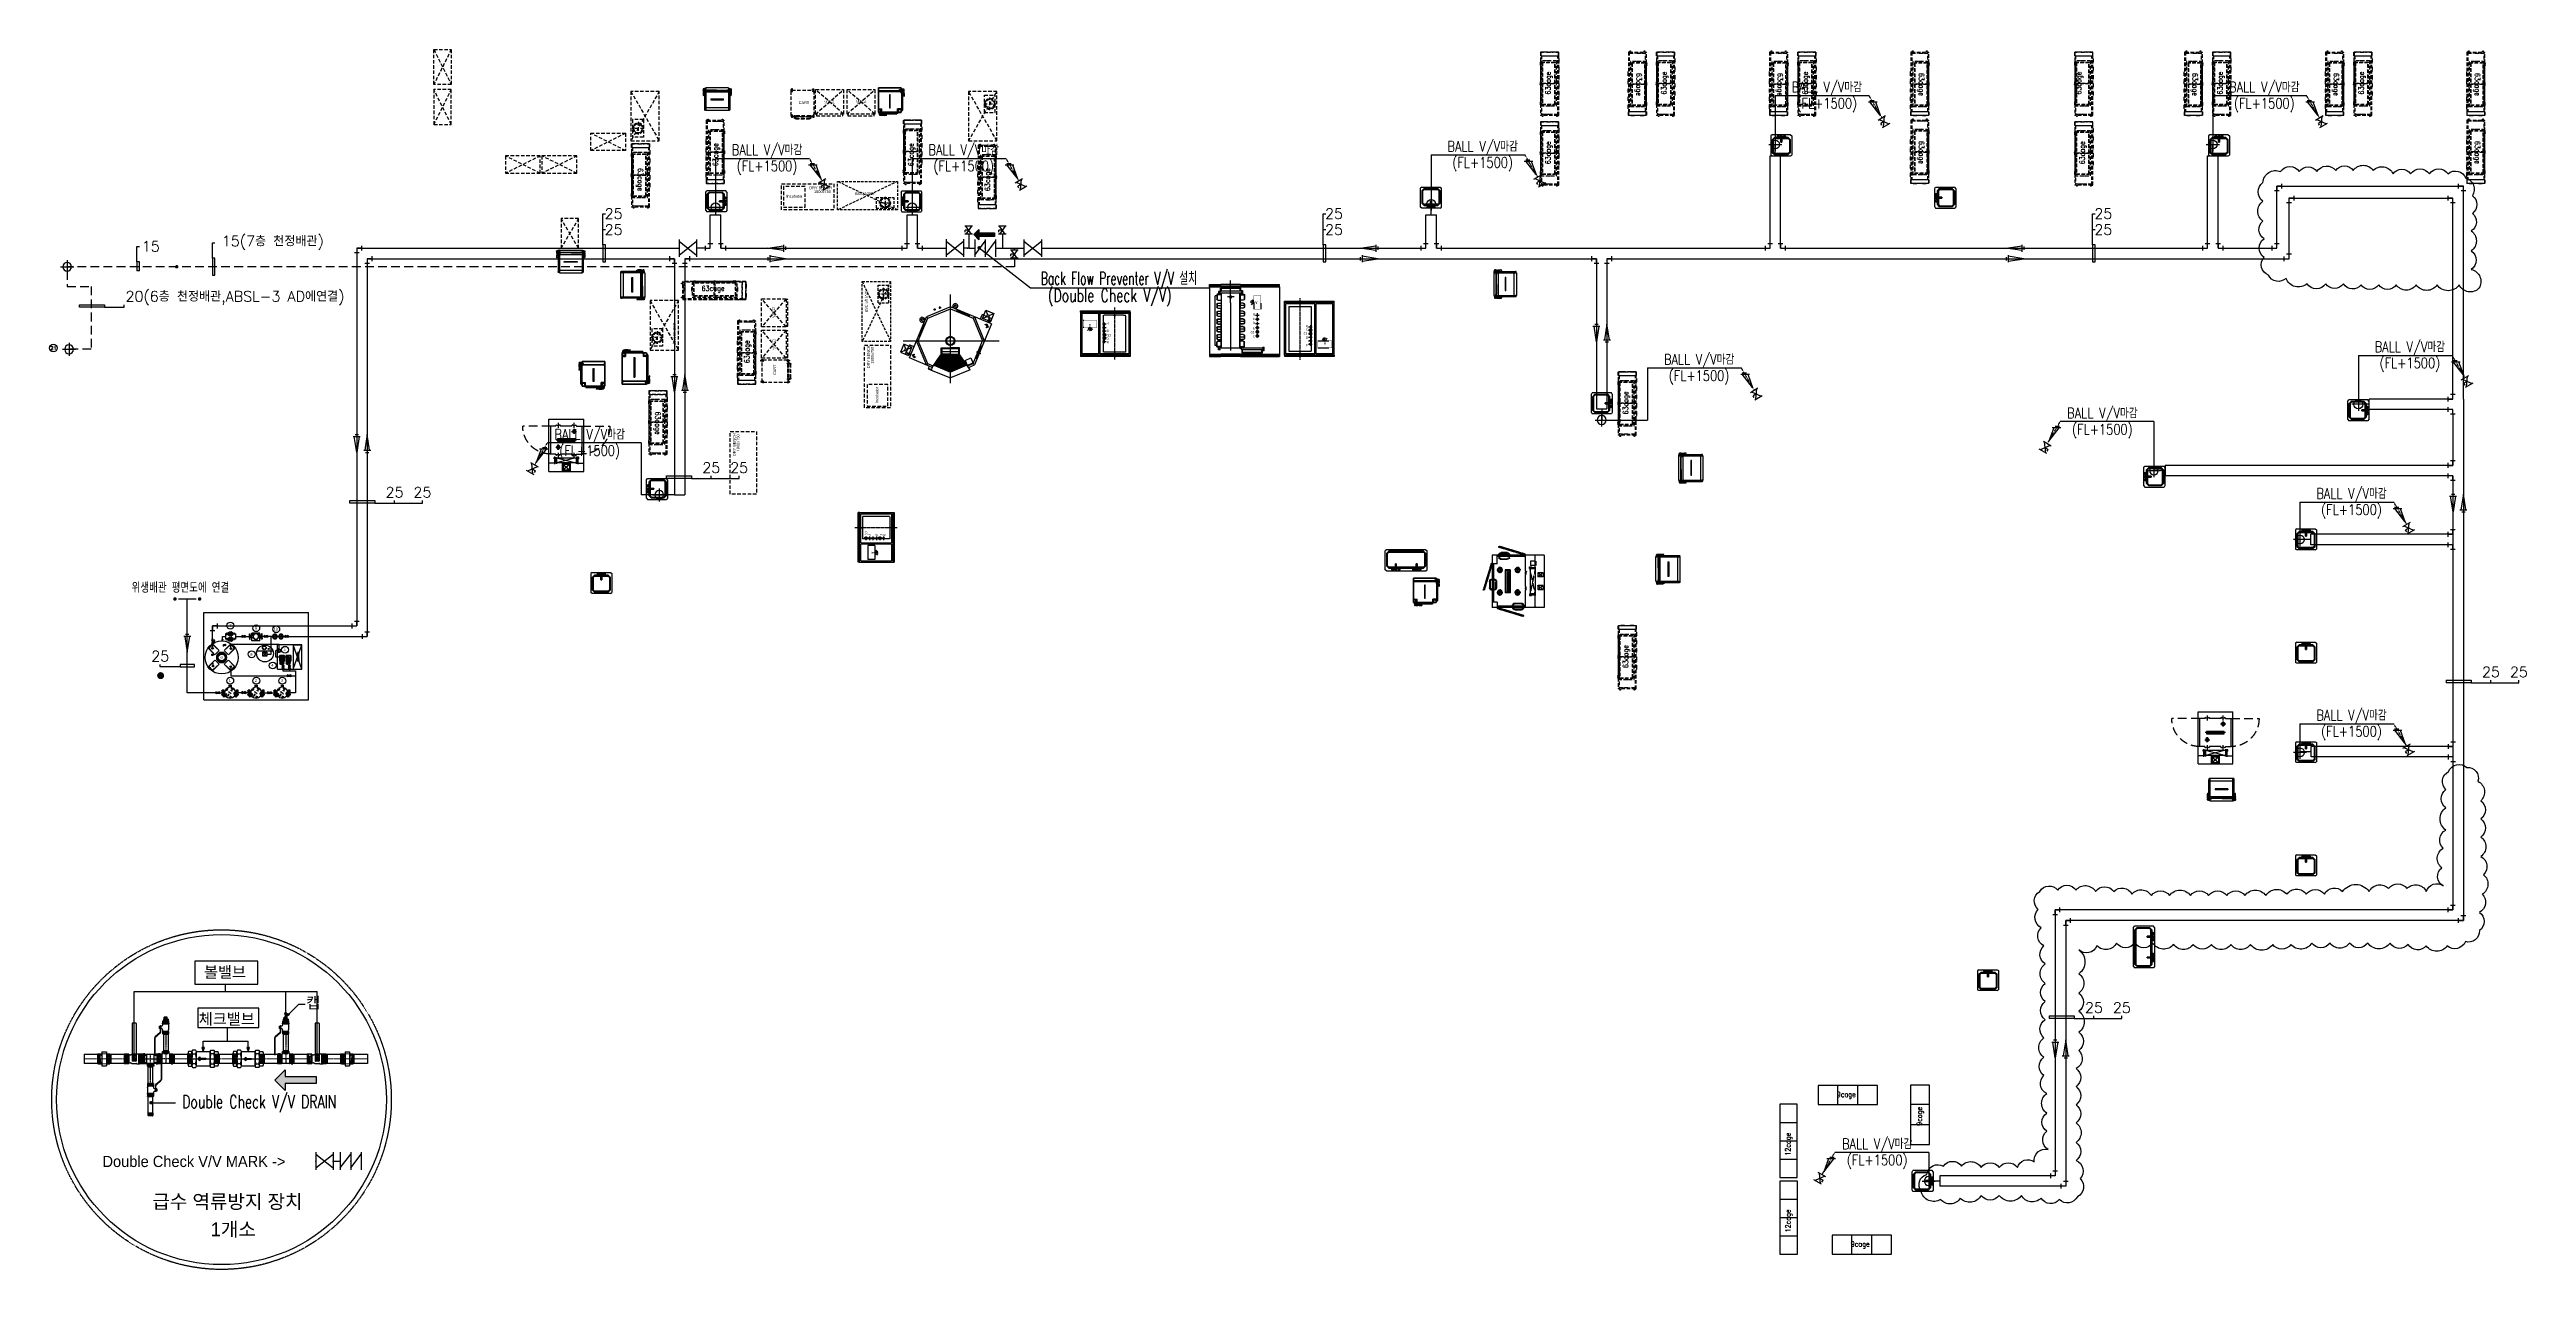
# Model space of a CAD drawing. Header units: millimetres. Extents: x 10903 to 284569, y 2319 to 62017.
# Drawn here: x 107940 to 178986, y 16860 to 51846 of the extents above; entities that cross this region are included whole.
import ezdxf
from ezdxf.enums import TextEntityAlignment as Align

# ---------------------------------------------------------------- set-up
doc = ezdxf.new("R2010")
doc.units = ezdxf.units.MM
for name, pattern in [('BORDER', [44.449999, 12.7, -6.35, 12.7, -6.35, 0, -6.35]), ('CENTER', [2, 1.25, -0.25, 0.25, -0.25]), ('CENTER2', [28.575, 19.05, -3.175, 3.175, -3.175]), ('DASHDOT', [1, 0.5, -0.25, 0, -0.25]), ('DASHED', [0.75, 0.5, -0.25]), ('DASHED2', [0.375, 0.25, -0.125]), ('DASHED3', [6.35, 4.233333, -2.116667]), ('EXLTYPE3', [13, 10, -1, 1, -1]), ('HIDDEN', [0.375, 0.25, -0.125]), ('HIDDEN2', [4.7625, 3.175, -1.5875]), ('PHANTOM', [63.5, 31.75, -6.35, 6.35, -6.35, 6.35, -6.35])]:
    doc.linetypes.add(name, pattern=pattern)
doc.layers.add('-급수', color=3, linetype='Continuous', lineweight=30)
doc.layers.add('Brass', color=3, linetype='Continuous', lineweight=30)
for name, color, linetype in [('0 @ 1 @ 1', 7, 'Continuous'), ('1', 8, 'Continuous'), ('2', 2, 'Continuous'), ('5TXT', 7, 'Continuous'), ('AHU-02(SA)', 3, 'Continuous'), ('AREA', 2, 'Continuous'), ('CENTER', 8, 'CENTER'), ('ex', 1, 'Continuous'), ('GC', 2, 'Continuous'), ('IVC-SPF', 1, 'Continuous'), ('pipe', 3, 'Continuous'), ('PIPE2', 6, 'Continuous'), ('pipesize', 7, 'Continuous'), ('RO', 4, 'Continuous'), ('RO-UTIL', 140, 'Continuous'), ('TEXT', 2, 'Continuous'), ('UT GAS', 4, 'Continuous'), ('UTIL-AIR', 3, 'DASHED2'), ('UTIL-RO', 4, 'Continuous'), ('VENT', 7, 'HIDDEN'), ('W1', 7, 'Continuous'), ('기자재', 8, 'DASHED2'), ('빌트인', 8, 'Continuous'), ('장비', 8, 'Continuous')]:
    doc.layers.add(name, color=color, linetype=linetype)
doc.layers.add('Library', color=210, linetype='Continuous', plot=False)
doc.styles.add('GHS', font='ROMANS.shx', dxfattribs={"bigfont": 'whgtxt.shx'})
doc.styles.add('Gtx', font='')
doc.styles.add('ROMANS', font='romans', dxfattribs={"height": 3})
doc.styles.get("Standard").update_dxf_attribs({"font": 'simple.shx', "bigfont": 'whgtxt.shx'})
doc.styles.add('TSTYLE1', font='txt', dxfattribs={"width": 0.95, "height": 80})
doc.styles.add('TSTYLE4', font='txt', dxfattribs={"width": 0.95, "height": 70})
doc.styles.add('TSTYLE5', font='txt', dxfattribs={"width": 0.95, "height": 80})
doc.styles.add('TSTYLE7', font='txt', dxfattribs={"height": 70})
doc.styles.add('TSTYLE9', font='txt', dxfattribs={"width": 0.95, "height": 4})
doc.styles.add('건축_4층$0$Gtx', font='')
doc.styles.add('굴림', font='simple.shx', dxfattribs={"bigfont": 'whgtxt.shx'})
doc.styles.add('돋움체', font='')
doc.styles.add('바탕체', font='')
doc.styles.add('울릉도B', font='HYWULM.TTF')
doc.styles.add('으뜸체', font='simplex.shx', dxfattribs={"bigfont": 'whgtxt.shx'})
doc.styles.get('Gtx').set_extended_font_data('Dotum')
doc.styles.get('건축_4층$0$Gtx').set_extended_font_data('Dotum')
doc.styles.get('돋움체').set_extended_font_data('DotumChe')
doc.styles.get('바탕체').set_extended_font_data('BatangChe')

# ---------------------------------------------------------------- blocks, each defined once
blk = doc.blocks.new('SINK3')
at = {"layer": '빌트인', "linetype": 'Continuous'}
for p, q in [((-562, 0), (-600, -25)), ((-562, 0), (562, 0)), ((562, 0), (600, -25)), ((-600, -25), (-600, -575)), ((-562, -600), (-600, -575)), ((-498, -76), (-562, -140)), ((-562, -140), (-498, -76)), ((-562, -498), (-562, -140)), ((-562, -140), (-536, -140)), ((-562, -498), (-562, -140)), ((-536, -140), (-562, -140)), ((-562, -498), (-498, -562)), ((-536, -498), (-562, -498)), ((-562, -498), (-498, -562)), ((-536, -498), (-562, -498)), ((562, -600), (-562, -600)), ((-536, -140), (-498, -102)), ((-498, -102), (-536, -140)), ((-536, -140), (-536, -498)), ((-536, -140), (-536, -498)), ((-536, -498), (-498, -536)), ((-498, -536), (-536, -498)), ((498, -76), (-498, -76)), ((-498, -102), (-498, -76)), ((-498, -76), (498, -76)), ((-498, -102), (-498, -76)), ((-498, -102), (498, -102)), ((498, -102), (-498, -102)), ((498, -536), (-498, -536)), ((-498, -562), (-498, -536)), ((-498, -536), (498, -536)), ((-498, -536), (-498, -562)), ((-498, -562), (498, -562)), ((498, -562), (-498, -562)), ((-414, -32), (-415, -38)), ((-415, -38), (-414, -32)), ((-414, -32), (-415, -38)), ((-415, -38), (-414, -32)), ((-415, -38), (-415, -38)), ((-415, -38), (-414, -45)), ((-415, -38), (-415, -38)), ((-414, -45), (-415, -38)), ((-415, -38), (-414, -45)), ((-414, -45), (-415, -38)), ((-411, -25), (-414, -32)), ((-414, -32), (-411, -25)), ((-411, -25), (-414, -32)), ((-414, -32), (-411, -25)), ((-414, -32), (-414, -32)), ((-414, -32), (-414, -32)), ((-414, -45), (-414, -45)), ((-414, -45), (-411, -51)), ((-414, -45), (-414, -45)), ((-411, -51), (-414, -45)), ((-414, -45), (-411, -51)), ((-411, -51), (-414, -45)), ((-407, -20), (-411, -25)), ((-411, -25), (-407, -20)), ((-407, -20), (-411, -25)), ((-411, -25), (-407, -20)), ((-411, -25), (-411, -25)), ((-411, -25), (-411, -25)), ((-411, -51), (-411, -51)), ((-411, -51), (-407, -56)), ((-411, -51), (-411, -51)), ((-407, -56), (-411, -51)), ((-411, -51), (-407, -56)), ((-407, -56), (-411, -51)), ((-402, -16), (-407, -20)), ((-407, -20), (-402, -16)), ((-402, -16), (-407, -20)), ((-407, -20), (-402, -16)), ((-407, -20), (-407, -20)), ((-407, -20), (-407, -20)), ((-407, -56), (-407, -56)), ((-407, -56), (-402, -60)), ((-407, -56), (-407, -56)), ((-402, -60), (-407, -56)), ((-407, -56), (-402, -60)), ((-402, -60), (-407, -56)), ((-396, -14), (-402, -16)), ((-402, -16), (-396, -14)), ((-396, -14), (-402, -16)), ((-402, -16), (-396, -14)), ((-402, -16), (-402, -16)), ((-402, -16), (-402, -16)), ((-402, -60), (-402, -60)), ((-402, -60), (-396, -63)), ((-402, -60), (-402, -60)), ((-396, -63), (-402, -60)), ((-402, -60), (-396, -63)), ((-396, -63), (-402, -60)), ((-389, -13), (-396, -14)), ((-396, -14), (-389, -13)), ((-389, -13), (-396, -14)), ((-396, -14), (-389, -13)), ((-396, -14), (-396, -14)), ((-396, -14), (-396, -14)), ((-396, -63), (-396, -63)), ((-396, -63), (-389, -64)), ((-396, -63), (-396, -63)), ((-389, -64), (-396, -63)), ((-396, -63), (-389, -64)), ((-389, -64), (-396, -63)), ((-382, -14), (-389, -13)), ((-389, -13), (-389, -13)), ((-389, -13), (-382, -14)), ((-382, -14), (-389, -13)), ((-389, -13), (-382, -14)), ((-389, -13), (-389, -13)), ((-389, -64), (-382, -63)), ((-382, -63), (-389, -64)), ((-389, -64), (-382, -63)), ((-382, -63), (-389, -64)), ((-389, -64), (-389, -64)), ((-389, -64), (-389, -64)), ((-376, -16), (-382, -14)), ((-382, -14), (-382, -14)), ((-382, -14), (-376, -16)), ((-376, -16), (-382, -14)), ((-382, -14), (-376, -16)), ((-382, -14), (-382, -14)), ((-382, -63), (-376, -60)), ((-376, -60), (-382, -63)), ((-382, -63), (-376, -60)), ((-376, -60), (-382, -63)), ((-382, -63), (-382, -63)), ((-382, -63), (-382, -63)), ((-371, -20), (-376, -16)), ((-376, -16), (-376, -16)), ((-376, -16), (-371, -20)), ((-371, -20), (-376, -16)), ((-376, -16), (-371, -20)), ((-376, -16), (-376, -16)), ((-376, -60), (-371, -56)), ((-371, -56), (-376, -60)), ((-376, -60), (-371, -56)), ((-371, -56), (-376, -60)), ((-376, -60), (-376, -60)), ((-376, -60), (-376, -60)), ((-367, -25), (-371, -20)), ((-371, -20), (-371, -20)), ((-371, -20), (-367, -25)), ((-367, -25), (-371, -20)), ((-371, -20), (-367, -25)), ((-371, -20), (-371, -20)), ((-371, -56), (-367, -51)), ((-367, -51), (-371, -56)), ((-371, -56), (-367, -51)), ((-367, -51), (-371, -56)), ((-371, -56), (-371, -56)), ((-371, -56), (-371, -56)), ((-364, -32), (-367, -25)), ((-367, -25), (-367, -25)), ((-367, -25), (-364, -32)), ((-364, -32), (-367, -25)), ((-367, -25), (-364, -32)), ((-367, -25), (-367, -25)), ((-367, -51), (-364, -45)), ((-364, -45), (-367, -51)), ((-367, -51), (-364, -45)), ((-364, -45), (-367, -51)), ((-367, -51), (-367, -51)), ((-367, -51), (-367, -51)), ((-364, -38), (-364, -32)), ((-364, -32), (-364, -32)), ((-364, -32), (-364, -38)), ((-364, -38), (-364, -32)), ((-364, -32), (-364, -38)), ((-364, -32), (-364, -32)), ((-364, -45), (-364, -38)), ((-364, -38), (-364, -38)), ((-364, -38), (-364, -45)), ((-364, -45), (-364, -38)), ((-364, -38), (-364, -45)), ((-364, -38), (-364, -38)), ((-364, -45), (-364, -45)), ((-364, -45), (-364, -45)), ((-313, -25), (-325, -13)), ((-325, -13), (-275, -13)), ((-325, -76), (-325, -13)), ((-313, -25), (-325, -13)), ((-325, -76), (-313, -64)), ((-313, -64), (-325, -76)), ((-275, -76), (-325, -76)), ((-313, -89), (-313, -25)), ((-313, -25), (-287, -25)), ((-313, -25), (-313, -64)), ((-313, -89), (-313, -25)), ((-313, -25), (-287, -25)), ((-313, -102), (-313, -64)), ((-313, -64), (-287, -64)), ((-313, -102), (-313, -64)), ((-313, -64), (-287, -64)), ((-313, -89), (-313, -204)), ((-287, -89), (-313, -89)), ((-287, -89), (-313, -89)), ((-313, -89), (-313, -102)), ((-313, -102), (-313, -89)), ((-313, -89), (-313, -204)), ((-313, -102), (-313, -204)), ((-313, -102), (-287, -102)), ((-287, -102), (-313, -102)), ((-313, -204), (-313, -102)), ((-313, -204), (-287, -204)), ((-313, -204), (-287, -204)), ((-313, -204), (-313, -204)), ((-287, -204), (-313, -204)), ((-313, -204), (-287, -204)), ((-313, -204), (-313, -204)), ((-287, -25), (-275, -13)), ((-287, -25), (-275, -13)), ((-287, -25), (-287, -89)), ((-287, -25), (-287, -64)), ((-287, -89), (-287, -25)), ((-287, -64), (-287, -102)), ((-287, -64), (-287, -102)), ((-287, -64), (-275, -76)), ((-275, -76), (-287, -64)), ((-287, -204), (-287, -89)), ((-287, -102), (-287, -89)), ((-287, -89), (-287, -204)), ((-287, -102), (-287, -89)), ((-287, -204), (-287, -102)), ((-287, -204), (-287, -102)), ((-287, -204), (-287, -204)), ((-287, -204), (-287, -204)), ((-275, -13), (-275, -76)), ((-233, -25), (-236, -32)), ((-236, -32), (-233, -25)), ((-233, -25), (-236, -32)), ((-236, -32), (-233, -25)), ((-236, -32), (-236, -32)), ((-236, -32), (-236, -38)), ((-236, -32), (-236, -32)), ((-236, -38), (-236, -32)), ((-236, -32), (-236, -38)), ((-236, -38), (-236, -32)), ((-236, -38), (-236, -38)), ((-236, -38), (-236, -45)), ((-236, -38), (-236, -38)), ((-236, -45), (-236, -38)), ((-236, -38), (-236, -45)), ((-236, -45), (-236, -38)), ((-236, -45), (-236, -45)), ((-236, -45), (-233, -51)), ((-236, -45), (-236, -45)), ((-233, -51), (-236, -45)), ((-236, -45), (-233, -51)), ((-233, -51), (-236, -45)), ((-229, -20), (-233, -25)), ((-233, -25), (-229, -20)), ((-229, -20), (-233, -25)), ((-233, -25), (-229, -20)), ((-233, -25), (-233, -25)), ((-233, -25), (-233, -25)), ((-233, -51), (-233, -51)), ((-233, -51), (-229, -56)), ((-233, -51), (-233, -51)), ((-229, -56), (-233, -51)), ((-233, -51), (-229, -56)), ((-229, -56), (-233, -51)), ((-224, -16), (-229, -20)), ((-229, -20), (-224, -16)), ((-224, -16), (-229, -20)), ((-229, -20), (-224, -16)), ((-229, -20), (-229, -20)), ((-229, -20), (-229, -20)), ((-229, -56), (-229, -56)), ((-229, -56), (-224, -60)), ((-229, -56), (-229, -56)), ((-224, -60), (-229, -56)), ((-229, -56), (-224, -60)), ((-224, -60), (-229, -56)), ((-218, -14), (-224, -16)), ((-224, -16), (-218, -14)), ((-218, -14), (-224, -16)), ((-224, -16), (-218, -14)), ((-224, -16), (-224, -16)), ((-224, -16), (-224, -16)), ((-224, -60), (-224, -60)), ((-224, -60), (-218, -63)), ((-224, -60), (-224, -60)), ((-218, -63), (-224, -60)), ((-224, -60), (-218, -63)), ((-218, -63), (-224, -60)), ((-211, -13), (-218, -14)), ((-218, -14), (-211, -13)), ((-211, -13), (-218, -14)), ((-218, -14), (-211, -13)), ((-218, -14), (-218, -14)), ((-218, -14), (-218, -14)), ((-218, -63), (-218, -63)), ((-218, -63), (-211, -64)), ((-218, -63), (-218, -63)), ((-218, -63), (-211, -64)), ((-211, -64), (-218, -63)), ((-218, -63), (-211, -64)), ((-204, -14), (-211, -13)), ((-211, -13), (-211, -13)), ((-211, -13), (-204, -14)), ((-204, -14), (-211, -13)), ((-211, -13), (-204, -14)), ((-211, -13), (-211, -13)), ((-211, -64), (-204, -63)), ((-204, -63), (-211, -64)), ((-211, -64), (-204, -63)), ((-204, -63), (-211, -64)), ((-211, -64), (-211, -64)), ((-211, -64), (-211, -64)), ((-198, -16), (-204, -14)), ((-204, -14), (-204, -14)), ((-204, -14), (-198, -16)), ((-198, -16), (-204, -14)), ((-204, -14), (-198, -16)), ((-204, -14), (-204, -14)), ((-204, -63), (-198, -60)), ((-198, -60), (-204, -63)), ((-204, -63), (-198, -60)), ((-198, -60), (-204, -63)), ((-204, -63), (-204, -63)), ((-204, -63), (-204, -63)), ((-193, -20), (-198, -16)), ((-198, -16), (-198, -16)), ((-198, -16), (-193, -20)), ((-193, -20), (-198, -16)), ((-198, -16), (-193, -20)), ((-198, -16), (-198, -16)), ((-198, -60), (-193, -56)), ((-193, -56), (-198, -60)), ((-198, -60), (-193, -56)), ((-193, -56), (-198, -60)), ((-198, -60), (-198, -60)), ((-198, -60), (-198, -60)), ((-189, -25), (-193, -20)), ((-193, -20), (-193, -20)), ((-193, -20), (-189, -25)), ((-189, -25), (-193, -20)), ((-193, -20), (-189, -25)), ((-193, -20), (-193, -20)), ((-193, -56), (-189, -51)), ((-189, -51), (-193, -56)), ((-193, -56), (-189, -51)), ((-189, -51), (-193, -56)), ((-193, -56), (-193, -56)), ((-193, -56), (-193, -56)), ((-186, -32), (-189, -25)), ((-189, -25), (-189, -25)), ((-189, -25), (-186, -32)), ((-186, -32), (-189, -25)), ((-189, -25), (-186, -32)), ((-189, -25), (-189, -25)), ((-189, -51), (-186, -45)), ((-186, -45), (-189, -51)), ((-189, -51), (-186, -45)), ((-186, -45), (-189, -51)), ((-189, -51), (-189, -51)), ((-189, -51), (-189, -51)), ((-185, -38), (-186, -32)), ((-186, -32), (-186, -32)), ((-186, -32), (-185, -38)), ((-185, -38), (-186, -32)), ((-186, -32), (-185, -38)), ((-186, -32), (-186, -32)), ((-186, -45), (-185, -38)), ((-185, -38), (-186, -45)), ((-186, -45), (-185, -38)), ((-185, -38), (-186, -45)), ((-186, -45), (-186, -45)), ((-186, -45), (-186, -45)), ((-185, -38), (-185, -38)), ((-185, -38), (-185, -38)), ((185, -38), (186, -32)), ((186, -32), (185, -38)), ((185, -38), (186, -32)), ((186, -32), (185, -38)), ((186, -45), (185, -38)), ((185, -38), (185, -38)), ((185, -38), (186, -45)), ((186, -45), (185, -38)), ((185, -38), (186, -45)), ((185, -38), (185, -38)), ((186, -32), (189, -25)), ((189, -25), (186, -32)), ((186, -32), (189, -25)), ((189, -25), (186, -32)), ((186, -32), (186, -32)), ((186, -32), (186, -32)), ((189, -51), (186, -45)), ((186, -45), (186, -45)), ((186, -45), (189, -51)), ((189, -51), (186, -45)), ((186, -45), (189, -51)), ((186, -45), (186, -45)), ((189, -25), (193, -20)), ((193, -20), (189, -25)), ((189, -25), (193, -20)), ((193, -20), (189, -25)), ((189, -25), (189, -25)), ((189, -25), (189, -25)), ((193, -56), (189, -51)), ((189, -51), (189, -51)), ((189, -51), (193, -56)), ((193, -56), (189, -51)), ((189, -51), (193, -56)), ((189, -51), (189, -51)), ((193, -20), (198, -16)), ((198, -16), (193, -20)), ((193, -20), (198, -16)), ((198, -16), (193, -20)), ((193, -20), (193, -20)), ((193, -20), (193, -20)), ((198, -60), (193, -56)), ((193, -56), (193, -56)), ((193, -56), (198, -60)), ((198, -60), (193, -56)), ((193, -56), (198, -60)), ((193, -56), (193, -56)), ((198, -16), (204, -14)), ((204, -14), (198, -16)), ((198, -16), (204, -14)), ((204, -14), (198, -16)), ((198, -16), (198, -16)), ((198, -16), (198, -16)), ((204, -63), (198, -60)), ((198, -60), (198, -60)), ((198, -60), (204, -63)), ((204, -63), (198, -60)), ((198, -60), (204, -63)), ((198, -60), (198, -60)), ((204, -14), (211, -13)), ((211, -13), (204, -14)), ((204, -14), (211, -13)), ((211, -13), (204, -14)), ((204, -14), (204, -14)), ((204, -14), (204, -14)), ((211, -64), (204, -63)), ((204, -63), (204, -63)), ((204, -63), (211, -64)), ((211, -64), (204, -63)), ((204, -63), (211, -64)), ((204, -63), (204, -63)), ((211, -13), (211, -13)), ((211, -13), (218, -14)), ((211, -13), (211, -13)), ((218, -14), (211, -13)), ((211, -13), (218, -14)), ((218, -14), (211, -13)), ((218, -63), (211, -64)), ((218, -63), (211, -64)), ((211, -64), (218, -63)), ((218, -63), (211, -64)), ((211, -64), (211, -64)), ((211, -64), (211, -64)), ((218, -14), (218, -14)), ((218, -14), (224, -16)), ((218, -14), (218, -14)), ((224, -16), (218, -14)), ((218, -14), (224, -16)), ((224, -16), (218, -14)), ((224, -60), (218, -63)), ((218, -63), (224, -60)), ((224, -60), (218, -63)), ((218, -63), (224, -60)), ((218, -63), (218, -63)), ((218, -63), (218, -63)), ((224, -16), (224, -16)), ((224, -16), (229, -20)), ((224, -16), (224, -16)), ((229, -20), (224, -16)), ((224, -16), (229, -20)), ((229, -20), (224, -16)), ((229, -56), (224, -60)), ((224, -60), (229, -56)), ((229, -56), (224, -60)), ((224, -60), (229, -56)), ((224, -60), (224, -60)), ((224, -60), (224, -60)), ((229, -20), (229, -20)), ((229, -20), (233, -25)), ((229, -20), (229, -20)), ((233, -25), (229, -20)), ((229, -20), (233, -25)), ((233, -25), (229, -20)), ((233, -51), (229, -56)), ((229, -56), (233, -51)), ((233, -51), (229, -56)), ((229, -56), (233, -51)), ((229, -56), (229, -56)), ((229, -56), (229, -56)), ((233, -25), (233, -25)), ((233, -25), (236, -32)), ((233, -25), (233, -25)), ((236, -32), (233, -25)), ((233, -25), (236, -32)), ((236, -32), (233, -25)), ((236, -45), (233, -51)), ((233, -51), (236, -45)), ((236, -45), (233, -51)), ((233, -51), (236, -45)), ((233, -51), (233, -51)), ((233, -51), (233, -51)), ((236, -32), (236, -32)), ((236, -32), (236, -38)), ((236, -32), (236, -32)), ((236, -38), (236, -32)), ((236, -32), (236, -38)), ((236, -38), (236, -32)), ((236, -38), (236, -38)), ((236, -38), (236, -45)), ((236, -38), (236, -38)), ((236, -45), (236, -38)), ((236, -38), (236, -45)), ((236, -45), (236, -38)), ((236, -45), (236, -45)), ((236, -45), (236, -45)), ((287, -25), (275, -13)), ((325, -13), (275, -13)), ((275, -13), (275, -76)), ((287, -25), (275, -13)), ((287, -64), (275, -76)), ((275, -76), (287, -64)), ((275, -76), (325, -76)), ((287, -25), (287, -89)), ((313, -25), (287, -25)), ((287, -25), (287, -64)), ((287, -89), (287, -25)), ((313, -25), (287, -25)), ((287, -64), (287, -102)), ((313, -64), (287, -64)), ((287, -64), (287, -102)), ((313, -64), (287, -64)), ((287, -204), (287, -89)), ((287, -89), (313, -89)), ((287, -89), (313, -89)), ((287, -102), (287, -89)), ((287, -89), (287, -204)), ((287, -102), (287, -89)), ((287, -204), (287, -102)), ((313, -102), (287, -102)), ((287, -102), (313, -102)), ((287, -204), (287, -102)), ((313, -204), (287, -204)), ((313, -204), (287, -204)), ((287, -204), (313, -204)), ((287, -204), (287, -204)), ((313, -204), (287, -204)), ((287, -204), (287, -204)), ((313, -25), (325, -13)), ((313, -25), (325, -13)), ((313, -89), (313, -25)), ((313, -25), (313, -64)), ((313, -89), (313, -25)), ((313, -102), (313, -64)), ((313, -102), (313, -64)), ((325, -76), (313, -64)), ((313, -64), (325, -76)), ((313, -89), (313, -204)), ((313, -89), (313, -102)), ((313, -102), (313, -89)), ((313, -89), (313, -204)), ((313, -102), (313, -204)), ((313, -204), (313, -102)), ((313, -204), (313, -204)), ((313, -204), (313, -204)), ((325, -76), (325, -13)), ((364, -32), (367, -25)), ((367, -25), (364, -32)), ((364, -32), (367, -25)), ((367, -25), (364, -32)), ((364, -38), (364, -32)), ((364, -32), (364, -32)), ((364, -32), (364, -38)), ((364, -38), (364, -32)), ((364, -32), (364, -38)), ((364, -32), (364, -32)), ((364, -45), (364, -38)), ((364, -38), (364, -38)), ((364, -38), (364, -45)), ((364, -45), (364, -38)), ((364, -38), (364, -45)), ((364, -38), (364, -38)), ((367, -51), (364, -45)), ((364, -45), (364, -45)), ((364, -45), (367, -51)), ((367, -51), (364, -45)), ((364, -45), (367, -51)), ((364, -45), (364, -45)), ((367, -25), (371, -20)), ((371, -20), (367, -25)), ((367, -25), (371, -20)), ((371, -20), (367, -25)), ((367, -25), (367, -25)), ((367, -25), (367, -25)), ((371, -56), (367, -51)), ((367, -51), (367, -51)), ((367, -51), (371, -56)), ((371, -56), (367, -51)), ((367, -51), (371, -56)), ((367, -51), (367, -51)), ((371, -20), (376, -16)), ((376, -16), (371, -20)), ((371, -20), (376, -16)), ((376, -16), (371, -20)), ((371, -20), (371, -20)), ((371, -20), (371, -20)), ((376, -60), (371, -56)), ((371, -56), (371, -56)), ((371, -56), (376, -60)), ((376, -60), (371, -56)), ((371, -56), (376, -60)), ((371, -56), (371, -56)), ((376, -16), (382, -14)), ((382, -14), (376, -16)), ((376, -16), (382, -14)), ((382, -14), (376, -16)), ((376, -16), (376, -16)), ((376, -16), (376, -16)), ((382, -63), (376, -60)), ((376, -60), (376, -60)), ((376, -60), (382, -63)), ((382, -63), (376, -60)), ((376, -60), (382, -63)), ((376, -60), (376, -60)), ((382, -14), (389, -13)), ((389, -13), (382, -14)), ((382, -14), (389, -13)), ((389, -13), (382, -14)), ((382, -14), (382, -14)), ((382, -14), (382, -14)), ((389, -64), (382, -63)), ((382, -63), (382, -63)), ((382, -63), (389, -64)), ((389, -64), (382, -63)), ((382, -63), (389, -64)), ((382, -63), (382, -63)), ((389, -13), (389, -13)), ((389, -13), (396, -14)), ((389, -13), (389, -13)), ((396, -14), (389, -13)), ((389, -13), (396, -14)), ((396, -14), (389, -13)), ((396, -63), (389, -64)), ((389, -64), (396, -63)), ((396, -63), (389, -64)), ((389, -64), (396, -63)), ((389, -64), (389, -64)), ((389, -64), (389, -64)), ((396, -14), (396, -14)), ((396, -14), (402, -16)), ((396, -14), (396, -14)), ((402, -16), (396, -14)), ((396, -14), (402, -16)), ((402, -16), (396, -14)), ((402, -60), (396, -63)), ((396, -63), (402, -60)), ((402, -60), (396, -63)), ((396, -63), (402, -60)), ((396, -63), (396, -63)), ((396, -63), (396, -63)), ((402, -16), (402, -16)), ((402, -16), (407, -20)), ((402, -16), (402, -16)), ((407, -20), (402, -16)), ((402, -16), (407, -20)), ((407, -20), (402, -16)), ((407, -56), (402, -60)), ((402, -60), (407, -56)), ((407, -56), (402, -60)), ((402, -60), (407, -56)), ((402, -60), (402, -60)), ((402, -60), (402, -60)), ((407, -20), (407, -20)), ((407, -20), (411, -25)), ((407, -20), (407, -20)), ((411, -25), (407, -20)), ((407, -20), (411, -25)), ((411, -25), (407, -20)), ((411, -51), (407, -56)), ((407, -56), (411, -51)), ((411, -51), (407, -56)), ((407, -56), (411, -51)), ((407, -56), (407, -56)), ((407, -56), (407, -56)), ((411, -25), (411, -25)), ((411, -25), (414, -32)), ((411, -25), (411, -25)), ((414, -32), (411, -25)), ((411, -25), (414, -32)), ((414, -32), (411, -25)), ((414, -45), (411, -51)), ((411, -51), (414, -45)), ((414, -45), (411, -51)), ((411, -51), (414, -45)), ((411, -51), (411, -51)), ((411, -51), (411, -51)), ((414, -32), (414, -32)), ((414, -32), (415, -38)), ((414, -32), (414, -32)), ((415, -38), (414, -32)), ((414, -32), (415, -38)), ((415, -38), (414, -32)), ((415, -38), (414, -45)), ((414, -45), (415, -38)), ((415, -38), (414, -45)), ((414, -45), (415, -38)), ((414, -45), (414, -45)), ((414, -45), (414, -45)), ((415, -38), (415, -38)), ((415, -38), (415, -38)), ((498, -76), (562, -140)), ((498, -102), (498, -76)), ((562, -140), (498, -76)), ((498, -102), (498, -76)), ((536, -140), (498, -102)), ((498, -102), (536, -140)), ((562, -498), (498, -562)), ((536, -498), (498, -536)), ((562, -498), (498, -562)), ((498, -536), (536, -498)), ((498, -562), (498, -536)), ((498, -536), (498, -562)), ((536, -140), (536, -498)), ((536, -140), (536, -498)), ((562, -140), (536, -140)), ((536, -140), (562, -140)), ((536, -498), (562, -498)), ((536, -498), (562, -498)), ((562, -498), (562, -140)), ((562, -498), (562, -140)), ((562, -600), (600, -575)), ((600, -25), (600, -575))]:
    blk.add_line(p, q, dxfattribs=at)
blk = doc.blocks.new('P1')
at = {"layer": '1', "color": 1, "linetype": 'Continuous'}
for p, q in [((112.5, 0), (-112.5, 0)), ((0, -112.5), (0, 112.5))]:
    blk.add_line(p, q, dxfattribs=at)
at = {"layer": 'pipe', "color": 2}
blk.add_circle((0, 0), 75, dxfattribs=at)
blk = doc.blocks.new('0S2c-M51-005-0-3층 UTILITY배관 평면도$0$SDFASFSDAF')
at = {"layer": 'pipe', "color": 2}
for p, q in [((0, 1.25), (0, -1.25)), ((0, 0.9), (2.5, -0.9)), ((2.5, 0.9), (0, -0.9)), ((2.5, 1.25), (2.5, -1.25))]:
    blk.add_line(p, q, dxfattribs=at)
blk = doc.blocks.new('SA20L')
at = {"color": 2, "linetype": 'Continuous'}
for p, q in [((1.59, 0.53), (0.53, 1.59)), ((0.53, -1.59), (1.59, -0.53))]:
    blk.add_line(p, q, dxfattribs=at)
at = {"color": 0, "linetype": 'Continuous'}
blk.add_lwpolyline([(1.06, -1.06), (0, 0), (1.06, 1.06)], dxfattribs=at)
at = {"color": 2, "linetype": 'Continuous'}
for p in [(1.06, 1.06), (1.06, -1.06)]:
    blk.add_point(p, dxfattribs=at)
blk = doc.blocks.new('VALD01')
at = {"color": 2}
for p, q in [((-1.96, 0.7), (2.54, 0)), ((2.54, 0), (-1.96, -0.7))]:
    blk.add_line(p, q, dxfattribs=at)
for points in [[(-2.54, -0.48), (-2.54, 0.48)], [(-1.96, -1), (-1.96, 1)]]:
    blk.add_lwpolyline(points, dxfattribs=at)
blk = doc.blocks.new('BA-8E')
for p, q in [((-6, 43), (-6, 42)), ((-6, 42), (-6, 16)), ((-6, 42), (-5, 42)), ((-6, 17), (6, 17)), ((-6, 16), (6, 16)), ((-5, 44), (5, 44)), ((-4, 16), (-4, 10)), ((-4, 15), (4, 15)), ((-3, 22), (-3, 17)), ((-3, 22), (3, 22)), ((-3, 17), (3, 17)), ((-2, 42), (1, 42)), ((-2, 22), (-2, 17)), ((1, 22), (1, 17)), ((3, 22), (3, 17)), ((4, 16), (4, 10)), ((5, 42), (6, 42)), ((6, 43), (6, 42)), ((6, 42), (6, 16)), ((6, 17), (6, 16))]:
    blk.add_line(p, q)
blk.add_lwpolyline([(10, 0), (7, 7), (0, 10), (-7, 7), (-10, 0), (-7, -7), (0, -10), (7, -7)], close=True)
for radius in [8.6, 4]:
    blk.add_circle((0, 0), radius)
for centre, radius, start, end in [((-5, 43), 1, 90, 180), ((-8, 10), 4, 328.82544, 0), ((-3, 22), 0.3, 90, 180), ((3, 22), 0.3, 360, 90), ((8, 10), 4, 180, 211.17456), ((5, 43), 1, 0, 90)]:
    blk.add_arc(centre, radius, start, end)
at = {"layer": 'CENTER'}
for p, q in [((-19, 0), (24, 0)), ((0, 52), (0, -23))]:
    blk.add_line(p, q, dxfattribs=at)
blk = doc.blocks.new('A$C31BA1A71')
at = {"layer": 'Library'}
blk.add_lwpolyline([(11, 25), (0, 18), (0, 6), (11, 0), (21, 6), (21, 18)], close=True, dxfattribs=at)
blk.add_circle((11, 12), 10.4, dxfattribs=at)
blk = doc.blocks.new('RO SYSTEM')
at = {"layer": 'AREA'}
for points in [[(731, -569), (731, -570), (726, -568), (731, -566), (731, -567), (732, -567), (732, -569)], [(847, -567), (845, -567), (845, -566), (841, -568), (845, -570), (845, -569), (847, -569)], [(903, -569), (903, -570), (898, -568), (903, -566), (903, -567), (905, -567), (905, -569)], [(1020, -567), (1018, -567), (1018, -566), (1013, -568), (1018, -570), (1018, -569), (1020, -569)]]:
    blk.add_hatch(color=251, dxfattribs=at).paths.add_polyline_path(points)
for p, q in [((2551, 1048), (2497, 1048)), ((546, 235), (546, 269)), ((609, 163), (609, 209)), ((609, 29), (609, 63)), ((609, 29), (791, 29)), ((729, 235), (729, 269)), ((791, 163), (791, 209)), ((791, 29), (791, 63)), ((791, 29), (929, 29)), ((929, 29), (929, -161)), ((836, -161), (929, -161)), ((836, -161), (836, -340)), ((1273, -568), (1323, -568))]:
    blk.add_line(p, q)
at = {"color": 1}
for centre in [(748, 701), (1495, 701), (2242, 701), (1024, 266), (1629, -56), (2487, 34), (669, -186), (922, -775), (1496, -803), (2238, -877)]:
    blk.add_circle(centre, 98.1, dxfattribs=at)
at = {"layer": 'AREA'}
for p, q in [((519, 1088), (519, 1106)), ((519, 1041), (519, 1059)), ((519, 1000), (519, 982)), ((520, 1108), (527, 1108)), ((527, 1103), (520, 1103)), ((527, 1090), (520, 1090)), ((520, 1085), (527, 1085)), ((520, 1062), (527, 1062)), ((527, 1056), (520, 1056)), ((527, 1044), (520, 1044)), ((520, 1038), (527, 1038)), ((520, 1003), (527, 1003)), ((527, 998), (520, 998)), ((527, 985), (520, 985)), ((520, 980), (527, 980)), ((527, 1085), (527, 1108)), ((527, 1038), (527, 1062)), ((527, 1003), (527, 980)), ((528, 1085), (528, 1108)), ((528, 1108), (530, 1108)), ((529, 1103), (528, 1099)), ((529, 1101), (528, 1097)), ((528, 1085), (530, 1085)), ((528, 1038), (528, 1062)), ((528, 1062), (530, 1062)), ((529, 1056), (528, 1052)), ((529, 1055), (528, 1051)), ((528, 1038), (530, 1038)), ((528, 1003), (528, 980)), ((528, 1003), (530, 1003)), ((529, 987), (528, 991)), ((529, 985), (528, 989)), ((528, 980), (530, 980)), ((530, 966), (530, 1122)), ((530, 1122), (549, 1122)), ((530, 1085), (530, 1108)), ((530, 1038), (530, 1062)), ((530, 1003), (530, 980)), ((549, 966), (530, 966)), ((549, 1122), (549, 966)), ((552, 1122), (549, 1122)), ((552, 1070), (549, 1070)), ((549, 1070), (549, 1018)), ((552, 1018), (549, 1018)), ((552, 1123), (583, 1178)), ((553, 1122), (552, 1123)), ((552, 966), (552, 1122)), ((552, 1122), (572, 1122)), ((572, 966), (552, 966)), ((572, 1122), (572, 966)), ((577, 1108), (572, 1112)), ((574, 1108), (572, 1108)), ((572, 1085), (572, 1108)), ((572, 1103), (573, 1099)), ((572, 1101), (573, 1097)), ((574, 1085), (572, 1085)), ((608, 1070), (572, 1070)), ((572, 1070), (572, 1018)), ((574, 1062), (572, 1062)), ((572, 1038), (572, 1062)), ((572, 1056), (573, 1052)), ((572, 1055), (573, 1051)), ((574, 1038), (572, 1038)), ((600, 1018), (572, 1018)), ((574, 1003), (572, 1003)), ((572, 1003), (572, 980)), ((572, 987), (573, 991)), ((572, 985), (573, 989)), ((574, 980), (572, 980)), ((574, 1085), (574, 1108)), ((574, 1085), (574, 1108)), ((581, 1108), (574, 1108)), ((574, 1103), (581, 1103)), ((574, 1090), (581, 1090)), ((581, 1085), (574, 1085)), ((574, 1038), (574, 1062)), ((574, 1038), (574, 1062)), ((581, 1062), (574, 1062)), ((574, 1056), (581, 1056)), ((574, 1044), (581, 1044)), ((581, 1038), (574, 1038)), ((574, 1003), (574, 980)), ((574, 1003), (574, 980)), ((581, 1003), (574, 1003)), ((574, 998), (581, 998)), ((574, 985), (581, 985)), ((581, 980), (574, 980)), ((583, 1178), (638, 1147)), ((583, 1088), (583, 1106)), ((607, 1092), (583, 1106)), ((583, 1041), (583, 1059)), ((583, 1000), (583, 982)), ((632, 1141), (595, 1135)), ((609, 1100), (595, 1135)), ((608, 1062), (599, 1063)), ((611, 1079), (602, 1080)), ((618, 1043), (625, 1093)), ((620, 1060), (620, 1060)), ((623, 1077), (623, 1077)), ((628, 1042), (636, 1092)), ((712, 915), (667, 937)), ((717, 925), (671, 947)), ((676, 920), (672, 912)), ((681, 930), (681, 930)), ((691, 912), (687, 903)), ((690, 995), (696, 1002)), ((721, 972), (690, 995)), ((696, 1002), (727, 979)), ((697, 922), (697, 922)), ((711, 1173), (760, 1181)), ((713, 1162), (762, 1170)), ((719, 1075), (794, 1020)), ((727, 979), (721, 972)), ((722, 829), (722, 892)), ((785, 829), (722, 829)), ((723, 1080), (797, 1025)), ((725, 1187), (724, 1196)), ((727, 1175), (727, 1175)), ((730, 890), (753, 861)), ((742, 1190), (741, 1198)), ((744, 1178), (744, 1178)), ((753, 1050), (753, 1050)), ((777, 890), (753, 861)), ((785, 829), (785, 892)), ((855, 972), (820, 936)), ((863, 965), (828, 929)), ((839, 940), (839, 940)), ((847, 932), (854, 926)), ((851, 953), (851, 953)), ((853, 1119), (876, 1074)), ((860, 944), (866, 938)), ((862, 1124), (886, 1079)), ((868, 1146), (923, 1178)), ((870, 1109), (870, 1109)), ((875, 1140), (912, 1135)), ((878, 1094), (878, 1094)), ((881, 1115), (889, 1119)), ((888, 1099), (896, 1103)), ((898, 1100), (912, 1135)), ((924, 1105), (900, 1092)), ((905, 1076), (935, 1076)), ((907, 1024), (935, 1024)), ((923, 1178), (954, 1126)), ((924, 1092), (924, 1110)), ((924, 1091), (924, 1092)), ((924, 1040), (924, 1057)), ((924, 1039), (924, 1040)), ((924, 1004), (924, 986)), ((925, 1112), (932, 1112)), ((932, 1107), (925, 1107)), ((932, 1094), (925, 1094)), ((925, 1089), (932, 1089)), ((925, 1060), (932, 1060)), ((932, 1054), (925, 1054)), ((932, 1041), (925, 1041)), ((925, 1036), (932, 1036)), ((925, 1007), (932, 1007)), ((932, 1002), (925, 1002)), ((932, 989), (925, 989)), ((925, 983), (932, 983)), ((932, 1089), (932, 1112)), ((933, 1111), (932, 1110)), ((932, 1036), (932, 1060)), ((932, 1007), (932, 983)), ((933, 1089), (933, 1112)), ((933, 1112), (935, 1112)), ((934, 1107), (933, 1103)), ((934, 1105), (933, 1101)), ((933, 1089), (935, 1089)), ((933, 1036), (933, 1060)), ((933, 1060), (935, 1060)), ((934, 1054), (933, 1050)), ((934, 1053), (933, 1048)), ((933, 1036), (935, 1036)), ((933, 1007), (933, 983)), ((933, 1007), (935, 1007)), ((934, 990), (933, 994)), ((934, 989), (933, 993)), ((933, 983), (935, 983)), ((935, 1126), (935, 970)), ((954, 1126), (935, 1126)), ((935, 1089), (935, 1112)), ((935, 1074), (935, 1022)), ((935, 1036), (935, 1060)), ((935, 1007), (935, 983)), ((935, 970), (954, 970)), ((954, 970), (954, 1126)), ((954, 1126), (957, 1126)), ((954, 1074), (957, 1074)), ((954, 1022), (957, 1022)), ((957, 1126), (957, 970)), ((977, 1126), (957, 1126)), ((957, 1074), (957, 1022)), ((957, 970), (977, 970)), ((977, 970), (977, 1126)), ((979, 1112), (977, 1112)), ((977, 1089), (977, 1112)), ((977, 1107), (978, 1103)), ((977, 1105), (978, 1101)), ((979, 1089), (977, 1089)), ((979, 1060), (977, 1060)), ((977, 1036), (977, 1060)), ((977, 1054), (978, 1050)), ((977, 1053), (978, 1048)), ((979, 1036), (977, 1036)), ((979, 1007), (977, 1007)), ((977, 1007), (977, 983)), ((977, 990), (978, 994)), ((977, 989), (978, 993)), ((979, 983), (977, 983)), ((979, 1089), (979, 1112)), ((979, 1089), (979, 1112)), ((986, 1112), (979, 1112)), ((979, 1107), (986, 1107)), ((979, 1094), (986, 1094)), ((986, 1089), (979, 1089)), ((979, 1036), (979, 1060)), ((979, 1036), (979, 1060)), ((986, 1060), (979, 1060)), ((979, 1054), (986, 1054)), ((979, 1041), (986, 1041)), ((986, 1036), (979, 1036)), ((979, 1007), (979, 983)), ((979, 1007), (979, 983)), ((986, 1007), (979, 1007)), ((979, 1002), (986, 1002)), ((979, 989), (986, 989)), ((986, 983), (979, 983)), ((988, 1091), (988, 1110)), ((988, 1039), (988, 1057)), ((988, 1004), (988, 986)), ((1266, 1088), (1266, 1106)), ((1266, 1041), (1266, 1059)), ((1266, 1000), (1266, 982)), ((1267, 1108), (1274, 1108)), ((1274, 1103), (1267, 1103)), ((1274, 1090), (1267, 1090)), ((1267, 1085), (1274, 1085)), ((1267, 1062), (1274, 1062)), ((1274, 1056), (1267, 1056)), ((1274, 1044), (1267, 1044)), ((1267, 1038), (1274, 1038)), ((1267, 1003), (1274, 1003)), ((1274, 998), (1267, 998)), ((1274, 985), (1267, 985)), ((1267, 980), (1274, 980)), ((1274, 1085), (1274, 1108)), ((1274, 1038), (1274, 1062)), ((1274, 1003), (1274, 980)), ((1275, 1085), (1275, 1108)), ((1275, 1108), (1277, 1108)), ((1276, 1103), (1275, 1099)), ((1276, 1101), (1275, 1097)), ((1275, 1085), (1277, 1085)), ((1275, 1038), (1275, 1062)), ((1275, 1062), (1277, 1062)), ((1276, 1056), (1275, 1052)), ((1276, 1055), (1275, 1051)), ((1275, 1038), (1277, 1038)), ((1275, 1003), (1275, 980)), ((1275, 1003), (1277, 1003)), ((1276, 987), (1275, 991)), ((1276, 985), (1275, 989)), ((1275, 980), (1277, 980)), ((1277, 966), (1277, 1122)), ((1277, 1122), (1296, 1122)), ((1277, 1085), (1277, 1108)), ((1277, 1038), (1277, 1062)), ((1277, 1003), (1277, 980)), ((1296, 966), (1277, 966)), ((1296, 1122), (1296, 966)), ((1299, 1122), (1296, 1122)), ((1296, 1070), (1296, 1018)), ((1299, 1018), (1296, 1018)), ((1299, 1123), (1330, 1178)), ((1300, 1122), (1299, 1123)), ((1299, 966), (1299, 1122)), ((1299, 1122), (1319, 1122)), ((1319, 966), (1299, 966)), ((1319, 1122), (1319, 966)), ((1324, 1108), (1319, 1112)), ((1321, 1108), (1319, 1108)), ((1319, 1085), (1319, 1108)), ((1319, 1103), (1320, 1099)), ((1319, 1101), (1320, 1097)), ((1321, 1085), (1319, 1085)), ((1390, 1070), (1319, 1070)), ((1319, 1070), (1319, 1018)), ((1321, 1062), (1319, 1062)), ((1319, 1038), (1319, 1062)), ((1319, 1056), (1320, 1052)), ((1319, 1055), (1320, 1051)), ((1321, 1038), (1319, 1038)), ((1347, 1018), (1319, 1018)), ((1321, 1003), (1319, 1003)), ((1319, 1003), (1319, 980)), ((1319, 987), (1320, 991)), ((1319, 985), (1320, 989)), ((1321, 980), (1319, 980)), ((1321, 1085), (1321, 1108)), ((1321, 1085), (1321, 1108)), ((1328, 1108), (1321, 1108)), ((1321, 1103), (1328, 1103)), ((1321, 1090), (1328, 1090)), ((1328, 1085), (1321, 1085)), ((1321, 1038), (1321, 1062)), ((1321, 1038), (1321, 1062)), ((1328, 1062), (1321, 1062)), ((1321, 1056), (1328, 1056)), ((1321, 1044), (1328, 1044)), ((1328, 1038), (1321, 1038)), ((1321, 1003), (1321, 980)), ((1321, 1003), (1321, 980)), ((1328, 1003), (1321, 1003)), ((1321, 998), (1328, 998)), ((1321, 985), (1328, 985)), ((1328, 980), (1321, 980)), ((1329, 1088), (1329, 1106)), ((1354, 1092), (1329, 1106)), ((1329, 1041), (1329, 1059)), ((1329, 1000), (1329, 982)), ((1330, 1178), (1385, 1147)), ((1379, 1141), (1342, 1135)), ((1356, 1100), (1342, 1135)), ((1355, 1062), (1346, 1063)), ((1358, 1079), (1349, 1080)), ((1365, 1043), (1372, 1093)), ((1367, 1060), (1367, 1060)), ((1370, 1077), (1369, 1077)), ((1375, 1042), (1383, 1092)), ((1459, 915), (1413, 937)), ((1464, 925), (1418, 947)), ((1423, 920), (1419, 912)), ((1428, 930), (1428, 930)), ((1438, 912), (1434, 903)), ((1437, 995), (1443, 1002)), ((1468, 972), (1437, 995)), ((1443, 1002), (1473, 979)), ((1444, 922), (1444, 922)), ((1458, 1173), (1507, 1181)), ((1459, 1162), (1509, 1170)), ((1466, 1075), (1541, 1020)), ((1473, 979), (1468, 972)), ((1469, 829), (1469, 892)), ((1532, 829), (1469, 829)), ((1470, 1080), (1544, 1025)), ((1472, 1187), (1471, 1196)), ((1474, 1175), (1474, 1175)), ((1477, 890), (1500, 861)), ((1489, 1190), (1488, 1198)), ((1491, 1178), (1491, 1178)), ((1500, 1050), (1500, 1050)), ((1524, 890), (1500, 861)), ((1532, 829), (1532, 892)), ((1602, 972), (1567, 936)), ((1610, 965), (1575, 929)), ((1586, 940), (1586, 940)), ((1594, 932), (1601, 926)), ((1598, 953), (1598, 953)), ((1600, 1119), (1623, 1074)), ((1607, 944), (1613, 938)), ((1609, 1124), (1633, 1079)), ((1615, 1146), (1670, 1178)), ((1617, 1109), (1617, 1109)), ((1622, 1140), (1659, 1135)), ((1625, 1094), (1625, 1094)), ((1627, 1115), (1636, 1119)), ((1635, 1099), (1643, 1103)), ((1645, 1100), (1659, 1135)), ((1671, 1105), (1647, 1092)), ((1652, 1076), (1682, 1076)), ((1654, 1024), (1682, 1024)), ((1670, 1178), (1700, 1126)), ((1671, 1092), (1671, 1110)), ((1671, 1091), (1671, 1092)), ((1671, 1040), (1671, 1057)), ((1671, 1039), (1671, 1040)), ((1671, 1004), (1671, 986)), ((1672, 1112), (1679, 1112)), ((1679, 1107), (1672, 1107)), ((1679, 1094), (1672, 1094)), ((1672, 1089), (1679, 1089)), ((1672, 1060), (1679, 1060)), ((1679, 1054), (1672, 1054)), ((1679, 1041), (1672, 1041)), ((1672, 1036), (1679, 1036)), ((1672, 1007), (1679, 1007)), ((1679, 1002), (1672, 1002)), ((1679, 989), (1672, 989)), ((1672, 983), (1679, 983)), ((1679, 1089), (1679, 1112)), ((1680, 1111), (1679, 1110)), ((1679, 1036), (1679, 1060)), ((1679, 1007), (1679, 983)), ((1680, 1089), (1680, 1112)), ((1680, 1112), (1682, 1112)), ((1681, 1107), (1680, 1103)), ((1681, 1105), (1680, 1101)), ((1680, 1089), (1682, 1089)), ((1680, 1036), (1680, 1060)), ((1680, 1060), (1682, 1060)), ((1681, 1054), (1680, 1050)), ((1681, 1053), (1680, 1048)), ((1680, 1036), (1682, 1036)), ((1680, 1007), (1680, 983)), ((1680, 1007), (1682, 1007)), ((1681, 990), (1680, 994)), ((1681, 989), (1680, 993)), ((1680, 983), (1682, 983)), ((1682, 1126), (1682, 970)), ((1701, 1126), (1682, 1126)), ((1682, 1089), (1682, 1112)), ((1682, 1074), (1682, 1022)), ((1682, 1036), (1682, 1060)), ((1682, 1007), (1682, 983)), ((1682, 970), (1701, 970)), ((1701, 970), (1701, 1126)), ((1701, 1126), (1704, 1126)), ((1701, 1074), (1704, 1074)), ((1701, 1022), (1704, 1022)), ((1704, 1126), (1704, 970)), ((1724, 1126), (1704, 1126)), ((1704, 1074), (1704, 1022)), ((1704, 970), (1724, 970)), ((1724, 970), (1724, 1126)), ((1726, 1112), (1724, 1112)), ((1724, 1089), (1724, 1112)), ((1724, 1107), (1725, 1103)), ((1724, 1105), (1725, 1101)), ((1726, 1089), (1724, 1089)), ((1726, 1060), (1724, 1060)), ((1724, 1036), (1724, 1060)), ((1724, 1054), (1725, 1050)), ((1724, 1053), (1725, 1048)), ((1726, 1036), (1724, 1036)), ((1726, 1007), (1724, 1007)), ((1724, 1007), (1724, 983)), ((1724, 990), (1725, 994)), ((1724, 989), (1725, 993)), ((1726, 983), (1724, 983)), ((1726, 1089), (1726, 1112)), ((1726, 1089), (1726, 1112)), ((1733, 1112), (1726, 1112)), ((1726, 1107), (1733, 1107)), ((1726, 1094), (1733, 1094)), ((1733, 1089), (1726, 1089)), ((1726, 1036), (1726, 1060)), ((1726, 1036), (1726, 1060)), ((1733, 1060), (1726, 1060)), ((1726, 1054), (1733, 1054)), ((1726, 1041), (1733, 1041)), ((1733, 1036), (1726, 1036)), ((1726, 1007), (1726, 983)), ((1726, 1007), (1726, 983)), ((1733, 1007), (1726, 1007)), ((1726, 1002), (1733, 1002)), ((1726, 989), (1733, 989)), ((1733, 983), (1726, 983)), ((1734, 1091), (1734, 1110)), ((1734, 1039), (1734, 1057)), ((1734, 1004), (1734, 986)), ((2013, 1088), (2013, 1106)), ((2013, 1041), (2013, 1059)), ((2013, 1000), (2013, 982)), ((2015, 1108), (2022, 1108)), ((2022, 1103), (2015, 1103)), ((2022, 1090), (2015, 1090)), ((2015, 1085), (2022, 1085)), ((2015, 1062), (2022, 1062)), ((2022, 1056), (2015, 1056)), ((2022, 1044), (2015, 1044)), ((2015, 1038), (2022, 1038)), ((2015, 1003), (2022, 1003)), ((2022, 998), (2015, 998)), ((2022, 985), (2015, 985)), ((2015, 980), (2022, 980)), ((2022, 1085), (2022, 1108)), ((2022, 1085), (2022, 1108)), ((2022, 1108), (2024, 1108)), ((2022, 1085), (2024, 1085)), ((2022, 1038), (2022, 1062)), ((2022, 1038), (2022, 1062)), ((2022, 1062), (2024, 1062)), ((2022, 1038), (2024, 1038)), ((2022, 1003), (2022, 980)), ((2022, 1003), (2022, 980)), ((2022, 1003), (2024, 1003)), ((2022, 980), (2024, 980)), ((2024, 1103), (2023, 1099)), ((2024, 1101), (2023, 1097)), ((2024, 1056), (2023, 1052)), ((2024, 1055), (2023, 1051)), ((2024, 987), (2023, 991)), ((2024, 985), (2023, 989)), ((2024, 966), (2024, 1122)), ((2024, 1122), (2044, 1122)), ((2024, 1085), (2024, 1108)), ((2024, 1038), (2024, 1062)), ((2024, 1003), (2024, 980)), ((2044, 966), (2024, 966)), ((2044, 1122), (2044, 966)), ((2047, 1122), (2044, 1122)), ((2047, 1070), (2044, 1070)), ((2044, 1070), (2044, 1018)), ((2047, 1018), (2044, 1018)), ((2046, 1123), (2078, 1178)), ((2048, 1122), (2046, 1123)), ((2047, 966), (2047, 1122)), ((2047, 1122), (2066, 1122)), ((2066, 966), (2047, 966)), ((2066, 1122), (2066, 966)), ((2072, 1108), (2066, 1112)), ((2068, 1108), (2066, 1108)), ((2066, 1085), (2066, 1108)), ((2068, 1085), (2066, 1085)), ((2102, 1070), (2066, 1070)), ((2066, 1070), (2066, 1018)), ((2068, 1062), (2066, 1062)), ((2066, 1038), (2066, 1062)), ((2068, 1038), (2066, 1038)), ((2094, 1018), (2066, 1018)), ((2068, 1003), (2066, 1003)), ((2066, 1003), (2066, 980)), ((2068, 980), (2066, 980)), ((2067, 1103), (2068, 1099)), ((2067, 1101), (2068, 1097)), ((2067, 1056), (2068, 1052)), ((2067, 1055), (2068, 1051)), ((2067, 987), (2068, 991)), ((2067, 985), (2068, 989)), ((2068, 1085), (2068, 1108)), ((2068, 1038), (2068, 1062)), ((2068, 1003), (2068, 980)), ((2069, 1085), (2069, 1108)), ((2076, 1108), (2069, 1108)), ((2069, 1103), (2076, 1103)), ((2069, 1090), (2076, 1090)), ((2076, 1085), (2069, 1085)), ((2069, 1038), (2069, 1062)), ((2076, 1062), (2069, 1062)), ((2069, 1056), (2076, 1056)), ((2069, 1044), (2076, 1044)), ((2076, 1038), (2069, 1038)), ((2069, 1003), (2069, 980)), ((2076, 1003), (2069, 1003)), ((2069, 998), (2076, 998)), ((2069, 985), (2076, 985)), ((2076, 980), (2069, 980)), ((2077, 1088), (2077, 1106)), ((2101, 1092), (2077, 1106)), ((2077, 1041), (2077, 1059)), ((2077, 1000), (2077, 982)), ((2078, 1178), (2133, 1147)), ((2127, 1141), (2089, 1135)), ((2103, 1100), (2089, 1135)), ((2103, 1062), (2094, 1063)), ((2106, 1079), (2097, 1080)), ((2112, 1043), (2119, 1093)), ((2115, 1060), (2114, 1060)), ((2117, 1077), (2117, 1077)), ((2123, 1042), (2130, 1092)), ((2206, 915), (2161, 937)), ((2211, 925), (2166, 947)), ((2170, 920), (2167, 912)), ((2176, 930), (2176, 930)), ((2186, 912), (2182, 903)), ((2185, 995), (2190, 1002)), ((2215, 972), (2185, 995)), ((2190, 1002), (2221, 979)), ((2191, 922), (2191, 922)), ((2205, 1173), (2255, 1181)), ((2207, 1162), (2257, 1170)), ((2214, 1075), (2288, 1020)), ((2221, 979), (2215, 972)), ((2216, 829), (2216, 892)), ((2280, 829), (2216, 829)), ((2220, 1187), (2218, 1196)), ((2218, 1080), (2292, 1025)), ((2222, 1175), (2222, 1175)), ((2224, 890), (2248, 861)), ((2235, 1198), (2236, 1190)), ((2239, 1178), (2239, 1178)), ((2247, 1050), (2247, 1050)), ((2271, 890), (2248, 861)), ((2280, 829), (2280, 892)), ((2350, 972), (2314, 936)), ((2357, 965), (2322, 929)), ((2334, 940), (2334, 940)), ((2342, 932), (2348, 926)), ((2346, 953), (2346, 953)), ((2347, 1119), (2371, 1074)), ((2354, 944), (2361, 938)), ((2357, 1124), (2380, 1079)), ((2363, 1146), (2418, 1178)), ((2365, 1109), (2365, 1109)), ((2369, 1140), (2406, 1135)), ((2373, 1094), (2373, 1094)), ((2375, 1115), (2383, 1119)), ((2383, 1099), (2391, 1103)), ((2393, 1100), (2406, 1135)), ((2419, 1105), (2395, 1092)), ((2399, 1076), (2429, 1076)), ((2401, 1024), (2429, 1024)), ((2418, 1178), (2448, 1126)), ((2419, 1092), (2418, 1110)), ((2418, 1091), (2418, 1092)), ((2419, 1040), (2418, 1057)), ((2418, 1039), (2418, 1040)), ((2418, 1004), (2418, 986)), ((2420, 1112), (2427, 1112)), ((2427, 1107), (2420, 1107)), ((2427, 1094), (2420, 1094)), ((2420, 1089), (2427, 1089)), ((2420, 1060), (2427, 1060)), ((2427, 1054), (2420, 1054)), ((2427, 1041), (2420, 1041)), ((2420, 1036), (2427, 1036)), ((2420, 1007), (2427, 1007)), ((2427, 1002), (2420, 1002)), ((2427, 989), (2420, 989)), ((2420, 983), (2427, 983)), ((2428, 1107), (2426, 1115)), ((2427, 1089), (2427, 1112)), ((2427, 1089), (2427, 1112)), ((2427, 1112), (2429, 1112)), ((2427, 1111), (2427, 1110)), ((2427, 1089), (2429, 1089)), ((2427, 1036), (2427, 1060)), ((2427, 1036), (2427, 1060)), ((2427, 1060), (2429, 1060)), ((2427, 1036), (2429, 1036)), ((2427, 1007), (2427, 983)), ((2427, 1007), (2427, 983)), ((2427, 1007), (2429, 1007)), ((2427, 983), (2429, 983)), ((2429, 1107), (2428, 1103)), ((2429, 1105), (2428, 1101)), ((2429, 1054), (2428, 1050)), ((2429, 1053), (2428, 1048)), ((2429, 990), (2428, 994)), ((2429, 989), (2428, 993)), ((2429, 1126), (2429, 970)), ((2449, 1126), (2429, 1126)), ((2429, 1089), (2429, 1112)), ((2429, 1074), (2429, 1022)), ((2429, 1036), (2429, 1060)), ((2429, 1007), (2429, 983)), ((2429, 970), (2449, 970)), ((2449, 970), (2449, 1126)), ((2449, 1126), (2452, 1126)), ((2449, 1074), (2452, 1074)), ((2449, 1022), (2452, 1022)), ((2452, 1126), (2452, 970)), ((2471, 1126), (2452, 1126)), ((2452, 1074), (2452, 1022)), ((2452, 970), (2471, 970)), ((2471, 970), (2471, 1126)), ((2473, 1112), (2471, 1112)), ((2471, 1089), (2471, 1112)), ((2473, 1089), (2471, 1089)), ((2473, 1060), (2471, 1060)), ((2471, 1036), (2471, 1060)), ((2473, 1036), (2471, 1036)), ((2473, 1007), (2471, 1007)), ((2471, 1007), (2471, 983)), ((2473, 983), (2471, 983)), ((2472, 1107), (2473, 1103)), ((2472, 1105), (2473, 1101)), ((2472, 1054), (2473, 1050)), ((2472, 1053), (2473, 1048)), ((2472, 990), (2473, 994)), ((2472, 989), (2473, 993)), ((2473, 1089), (2473, 1112)), ((2473, 1036), (2473, 1060)), ((2473, 1007), (2473, 983)), ((2474, 1089), (2474, 1112)), ((2481, 1112), (2474, 1112)), ((2474, 1107), (2481, 1107)), ((2474, 1094), (2481, 1094)), ((2481, 1089), (2474, 1089)), ((2474, 1036), (2474, 1060)), ((2481, 1060), (2474, 1060)), ((2474, 1054), (2481, 1054)), ((2474, 1041), (2481, 1041)), ((2481, 1036), (2474, 1036)), ((2474, 1007), (2474, 983)), ((2481, 1007), (2474, 1007)), ((2474, 1002), (2481, 1002)), ((2474, 989), (2481, 989)), ((2481, 983), (2474, 983)), ((2482, 1091), (2482, 1110)), ((2482, 1039), (2482, 1057)), ((2482, 1048), (2497, 1048)), ((2482, 1004), (2482, 986)), ((888, 372), (188, 372)), ((188, 372), (188, -328)), ((188, 372), (438, -328)), ((438, 372), (188, -328)), ((438, -328), (438, 372)), ((507, 26), (507, 145)), ((507, 145), (507, 145)), ((507, 26), (507, 145)), ((507, 26), (507, 145)), ((507, 145), (507, 145)), ((508, 145), (507, 145)), ((507, 145), (507, 145)), ((507, 26), (507, 145)), ((507, 26), (507, 26)), ((507, 26), (507, 26)), ((507, 26), (508, 26)), ((507, 26), (507, 26)), ((508, 26), (508, 145)), ((508, 145), (508, 145)), ((508, 26), (508, 145)), ((509, 145), (508, 145)), ((508, -20), (508, 26)), ((508, 26), (509, 26)), ((508, 26), (508, 26)), ((509, 145), (510, 145)), ((509, 26), (509, 145)), ((510, 26), (509, 26)), ((510, 26), (510, 145)), ((511, 145), (510, 145)), ((510, 26), (511, 26)), ((511, 145), (512, 145)), ((511, 26), (511, 145)), ((512, 26), (511, 26)), ((512, 26), (512, 145)), ((535, 145), (512, 145)), ((512, 26), (519, 26)), ((609, 209), (513, 209)), ((540, 26), (519, 26)), ((521, 146), (521, 145)), ((522, 146), (522, 176)), ((522, 176), (523, 176)), ((523, 146), (522, 146)), ((523, 209), (642, 209)), ((523, 176), (531, 176)), ((531, 146), (523, 146)), ((529, 191), (529, 176)), ((531, 176), (624, 176)), ((633, 146), (531, 146)), ((535, 186), (535, 176)), ((535, 26), (535, 145)), ((539, 185), (539, 176)), ((540, 145), (543, 145)), ((540, 26), (540, 145)), ((543, 26), (540, 26)), ((543, 26), (543, 145)), ((549, 26), (543, 26)), ((546, 176), (546, 242)), ((549, 145), (552, 145)), ((549, 26), (549, 145)), ((552, 26), (549, 26)), ((552, 26), (552, 145)), ((558, 26), (552, 26)), ((558, 145), (561, 145)), ((558, 26), (558, 145)), ((561, 26), (558, 26)), ((561, 26), (561, 145)), ((567, 26), (561, 26)), ((589, 226), (566, 226)), ((567, 145), (570, 145)), ((567, 26), (567, 145)), ((570, 26), (567, 26)), ((570, 6), (567, 6)), ((570, 26), (570, 145)), ((576, 26), (570, 26)), ((571, -1), (573, 1)), ((576, 145), (579, 145)), ((576, 26), (576, 145)), ((579, 26), (576, 26)), ((581, 6), (576, 2)), ((578, 236), (578, -34)), ((579, 26), (579, 145)), ((585, 26), (579, 26)), ((579, -1), (586, 6)), ((586, 6), (581, 6)), ((583, 0), (582, -1)), ((585, 145), (588, 145)), ((585, 26), (585, 145)), ((588, 26), (585, 26)), ((588, 26), (588, 145)), ((594, 26), (588, 26)), ((594, 145), (597, 145)), ((594, 26), (594, 145)), ((597, 26), (594, 26)), ((597, 26), (597, 145)), ((603, 26), (597, 26)), ((603, 145), (606, 145)), ((603, 26), (603, 145)), ((606, 26), (603, 26)), ((606, 26), (606, 145)), ((612, 26), (606, 26)), ((609, 176), (609, 242)), ((612, 145), (615, 145)), ((612, 26), (612, 145)), ((615, 26), (612, 26)), ((615, 26), (615, 145)), ((632, 26), (615, 26)), ((617, 185), (617, 176)), ((620, 186), (620, 176)), ((620, 145), (643, 145)), ((632, 176), (624, 176)), ((626, 191), (626, 176)), ((633, 176), (632, 176)), ((632, 26), (647, 26)), ((633, 146), (633, 176)), ((642, 26), (642, 145)), ((643, 26), (643, 145)), ((644, 26), (644, 145)), ((645, 26), (645, 145)), ((646, 26), (646, 145)), ((646, 26), (646, 145)), ((647, 26), (647, 145)), ((647, 26), (647, 145)), ((647, 26), (647, 145)), ((647, 26), (647, 145)), ((647, -20), (647, 26)), ((690, 26), (690, 145)), ((690, 145), (690, 145)), ((690, 26), (690, 145)), ((690, 26), (690, 145)), ((690, 145), (690, 145)), ((691, 145), (690, 145)), ((690, 145), (690, 145)), ((690, 26), (690, 145)), ((690, -20), (690, 26)), ((690, 26), (690, 26)), ((690, 26), (690, 26)), ((690, 26), (691, 26)), ((690, 26), (690, 26)), ((691, 26), (691, 145)), ((691, 145), (691, 145)), ((691, 26), (691, 145)), ((692, 145), (691, 145)), ((691, 26), (692, 26)), ((691, 26), (691, 26)), ((692, 26), (692, 145)), ((692, 145), (692, 145)), ((692, 26), (692, 145)), ((694, 145), (692, 145)), ((692, 26), (694, 26)), ((692, 26), (692, 26)), ((694, 145), (695, 145)), ((694, 26), (694, 145)), ((695, 26), (694, 26)), ((695, 26), (695, 145)), ((718, 145), (695, 145)), ((695, 26), (701, 26)), ((791, 209), (696, 209)), ((723, 26), (701, 26)), ((704, 146), (704, 145)), ((705, 209), (824, 209)), ((705, 146), (705, 176)), ((705, 176), (706, 176)), ((706, 146), (705, 146)), ((706, 176), (714, 176)), ((714, 146), (706, 146)), ((711, 191), (711, 176)), ((714, 176), (806, 176)), ((815, 146), (714, 146)), ((717, 186), (717, 176)), ((718, 26), (718, 145)), ((721, 185), (721, 176)), ((723, 145), (726, 145)), ((723, 26), (723, 145)), ((726, 26), (723, 26)), ((726, 26), (726, 145)), ((732, 26), (726, 26)), ((729, 176), (729, 242)), ((732, 145), (735, 145)), ((732, 26), (732, 145)), ((735, 26), (732, 26)), ((735, 26), (735, 145)), ((741, 26), (735, 26)), ((741, 145), (744, 145)), ((741, 26), (741, 145)), ((744, 26), (741, 26)), ((744, 26), (744, 145)), ((750, 26), (744, 26)), ((772, 226), (748, 226)), ((750, 145), (753, 145)), ((750, 26), (750, 145)), ((753, 26), (750, 26)), ((752, 6), (750, 6)), ((753, 26), (753, 145)), ((759, 26), (753, 26)), ((754, -1), (755, 1)), ((759, 145), (762, 145)), ((759, 26), (759, 145)), ((762, 26), (759, 26)), ((763, 6), (759, 2)), ((760, 239), (760, -34)), ((761, -1), (768, 6)), ((762, 26), (762, 145)), ((768, 26), (762, 26)), ((768, 6), (763, 6)), ((766, 0), (765, -1)), ((768, 145), (771, 145)), ((768, 26), (768, 145)), ((771, 26), (768, 26)), ((771, 26), (771, 145)), ((777, 26), (771, 26)), ((777, 145), (780, 145)), ((777, 26), (777, 145)), ((780, 26), (777, 26)), ((780, 26), (780, 145)), ((786, 26), (780, 26)), ((786, 145), (789, 145)), ((786, 26), (786, 145)), ((789, 26), (786, 26)), ((789, 26), (789, 145)), ((795, 26), (789, 26)), ((791, 176), (791, 242)), ((795, 145), (798, 145)), ((795, 26), (795, 145)), ((798, 26), (795, 26)), ((798, 26), (798, 145)), ((814, 26), (798, 26)), ((799, 185), (799, 176)), ((802, 145), (825, 145)), ((803, 186), (803, 176)), ((814, 176), (806, 176)), ((809, 191), (809, 176)), ((815, 176), (814, 176)), ((814, 26), (830, 26)), ((815, 146), (815, 176)), ((824, 26), (824, 145)), ((825, 26), (825, 145)), ((827, 26), (827, 145)), ((827, 26), (827, 145)), ((828, 26), (828, 145)), ((829, 26), (829, 145)), ((829, 26), (829, 145)), ((829, 26), (829, 145)), ((830, 26), (830, 145)), ((830, 26), (830, 145)), ((830, -20), (830, 26)), ((888, 372), (888, -328)), ((1307, -121), (1189, 2)), ((1307, 2), (1189, -121)), ((2122, 293), (2109, 292)), ((2294, 108), (2109, 292)), ((2128, 287), (2294, 108)), ((2230, 412), (2229, 399)), ((2414, 228), (2230, 412)), ((2235, 394), (2414, 228)), ((2301, 115), (2407, 221)), ((2561, 228), (2745, 412)), ((2740, 394), (2561, 228)), ((2568, 221), (2674, 115)), ((2681, 108), (2865, 292)), ((2847, 287), (2681, 108)), ((2746, 399), (2745, 412)), ((2865, 292), (2853, 293)), ((188, -328), (438, -328)), ((438, -328), (188, -328)), ((438, -328), (888, -328)), ((641, -26), (514, -26)), ((520, -30), (516, -26)), ((635, -30), (520, -30)), ((574, -1), (567, -8)), ((567, -13), (575, -5)), ((567, -13), (567, -8)), ((574, -1), (575, -2)), ((635, -30), (639, -26)), ((824, -26), (696, -26)), ((702, -30), (698, -26)), ((818, -30), (702, -30)), ((719, -549), (756, -549)), ((719, -587), (719, -549)), ((756, -587), (719, -587)), ((744, -587), (744, -549)), ((757, -1), (750, -8)), ((750, -13), (758, -5)), ((750, -13), (750, -8)), ((756, -541), (756, -595)), ((757, -1), (758, -2)), ((769, -541), (769, -595)), ((769, -549), (804, -549)), ((804, -587), (769, -587)), ((804, -541), (804, -595)), ((816, -541), (816, -595)), ((816, -549), (854, -549)), ((854, -587), (816, -587)), ((818, -30), (822, -26)), ((831, -549), (831, -558)), ((831, -578), (831, -587)), ((836, -110), (888, -110)), ((836, -110), (888, -110)), ((836, -212), (888, -212)), ((854, -549), (854, -587)), ((862, -117), (888, -117)), ((862, -117), (888, -117)), ((862, -204), (888, -204)), ((891, -549), (929, -549)), ((891, -587), (891, -549)), ((929, -587), (891, -587)), ((916, -587), (916, -549)), ((929, -541), (929, -595)), ((941, -541), (941, -595)), ((941, -549), (976, -549)), ((976, -587), (941, -587)), ((976, -541), (976, -595)), ((989, -541), (989, -595)), ((989, -549), (1026, -549)), ((1026, -587), (989, -587)), ((1004, -549), (1004, -558)), ((1004, -578), (1004, -587)), ((1473, -153), (1018, -153)), ((1026, -549), (1026, -587)), ((1323, -524), (1323, -611)), ((1323, -611), (1325, -611)), ((1325, -524), (1325, -611)), ((1325, -611), (1325, -643)), ((1325, -643), (1343, -643)), ((1343, -493), (1343, -528)), ((1371, -539), (1343, -528)), ((1343, -607), (1343, -643)), ((1371, -539), (1393, -539)), ((1393, -443), (1619, -443)), ((1393, -443), (1393, -661)), ((1393, -445), (1619, -445)), ((1393, -539), (1427, -539)), ((1393, -596), (1427, -596)), ((1393, -661), (1619, -661)), ((1405, -443), (1405, -445)), ((1418, -443), (1418, -445)), ((1422, -569), (1422, -661)), ((1619, -539), (1576, -539)), ((1619, -596), (1576, -596)), ((1589, -596), (1589, -661)), ((1593, -443), (1593, -445)), ((1606, -443), (1606, -445)), ((1619, -443), (1619, -539)), ((1641, -539), (1619, -539)), ((1619, -596), (1619, -661)), ((1641, -539), (1668, -528)), ((1668, -493), (1668, -528)), ((1668, -607), (1668, -643)), ((1687, -643), (1668, -643)), ((1687, -524), (1687, -611)), ((1687, -611), (1687, -643)), ((1689, -611), (1687, -611)), ((1689, -524), (1689, -611)), ((2294, -39), (2109, -223)), ((2109, -223), (2122, -224)), ((2128, -218), (2294, -39)), ((2304, -491), (2167, -491)), ((2304, -645), (2167, -645)), ((2171, -454), (2171, -527)), ((2180, -454), (2171, -454)), ((2180, -527), (2171, -527)), ((2171, -608), (2171, -681)), ((2180, -608), (2171, -608)), ((2180, -681), (2171, -681)), ((2180, -454), (2180, -527)), ((2194, -481), (2180, -481)), ((2194, -501), (2180, -501)), ((2180, -608), (2180, -681)), ((2194, -635), (2180, -635)), ((2194, -655), (2180, -655)), ((2195, -491), (2196, -488)), ((2196, -493), (2195, -491)), ((2195, -645), (2196, -642)), ((2196, -647), (2195, -645)), ((2196, -488), (2197, -488)), ((2197, -493), (2196, -493)), ((2196, -642), (2197, -642)), ((2197, -647), (2196, -647)), ((2197, -465), (2197, -443)), ((2199, -488), (2197, -488)), ((2197, -488), (2198, -491)), ((2198, -491), (2197, -493)), ((2199, -493), (2197, -493)), ((2197, -539), (2197, -517)), ((2197, -619), (2197, -597)), ((2199, -642), (2197, -642)), ((2197, -642), (2198, -645)), ((2198, -645), (2197, -647)), ((2199, -647), (2197, -647)), ((2197, -693), (2197, -671)), ((2199, -491), (2198, -491)), ((2199, -645), (2198, -645)), ((2199, -487), (2199, -487)), ((2199, -487), (2199, -487)), ((2199, -494), (2199, -494)), ((2199, -494), (2199, -494)), ((2199, -641), (2199, -641)), ((2199, -641), (2199, -641)), ((2199, -648), (2199, -648)), ((2199, -648), (2199, -648)), ((2200, -459), (2204, -455)), ((2201, -465), (2200, -459)), ((2200, -523), (2201, -517)), ((2204, -527), (2200, -523)), ((2200, -613), (2204, -609)), ((2201, -619), (2200, -613)), ((2200, -677), (2201, -671)), ((2204, -681), (2200, -677)), ((2204, -465), (2201, -465)), ((2201, -517), (2204, -516)), ((2204, -619), (2201, -619)), ((2201, -671), (2204, -670)), ((2203, -436), (2268, -436)), ((2268, -545), (2203, -545)), ((2203, -590), (2268, -590)), ((2268, -699), (2203, -699)), ((2204, -455), (2209, -456)), ((2209, -525), (2204, -527)), ((2204, -609), (2209, -611)), ((2209, -679), (2204, -681)), ((2209, -456), (2210, -459)), ((2210, -522), (2209, -525)), ((2209, -611), (2210, -613)), ((2210, -676), (2209, -679)), ((2217, -456), (2217, -456)), ((2217, -525), (2217, -526)), ((2217, -611), (2217, -610)), ((2217, -679), (2217, -680)), ((2229, -331), (2230, -344)), ((2231, -448), (2229, -449)), ((2229, -449), (2229, -449)), ((2231, -602), (2229, -603)), ((2229, -603), (2229, -603)), ((2414, -160), (2230, -344)), ((2232, -446), (2231, -448)), ((2231, -448), (2240, -448)), ((2232, -600), (2231, -602)), ((2231, -602), (2240, -602)), ((2239, -446), (2232, -446)), ((2239, -600), (2232, -600)), ((2233, -446), (2233, -443)), ((2236, -443), (2233, -443)), ((2233, -600), (2233, -597)), ((2236, -597), (2233, -597)), ((2235, -325), (2414, -160)), ((2236, -433), (2236, -549)), ((2238, -443), (2236, -443)), ((2236, -446), (2236, -443)), ((2236, -587), (2236, -703)), ((2238, -597), (2236, -597)), ((2236, -600), (2236, -597)), ((2238, -446), (2238, -443)), ((2238, -600), (2238, -597)), ((2239, -446), (2240, -448)), ((2239, -600), (2240, -602)), ((2240, -448), (2242, -449)), ((2240, -602), (2242, -603)), ((2242, -449), (2242, -449)), ((2242, -603), (2242, -603)), ((2254, -456), (2254, -456)), ((2254, -526), (2254, -525)), ((2254, -610), (2254, -611)), ((2254, -680), (2254, -679)), ((2261, -459), (2262, -456)), ((2262, -525), (2261, -522)), ((2261, -613), (2262, -611)), ((2262, -679), (2261, -676)), ((2262, -456), (2267, -455)), ((2267, -527), (2262, -525)), ((2262, -611), (2267, -609)), ((2267, -681), (2262, -679)), ((2267, -455), (2271, -459)), ((2270, -465), (2267, -465)), ((2267, -516), (2270, -517)), ((2271, -523), (2267, -527)), ((2267, -609), (2271, -613)), ((2270, -619), (2267, -619)), ((2267, -670), (2270, -671)), ((2271, -677), (2267, -681)), ((2269, -470), (2292, -470)), ((2292, -512), (2269, -512)), ((2269, -624), (2292, -624)), ((2292, -666), (2269, -666)), ((2271, -459), (2270, -465)), ((2270, -517), (2271, -523)), ((2271, -613), (2270, -619)), ((2270, -671), (2271, -677)), ((2274, -443), (2274, -465)), ((2274, -517), (2274, -539)), ((2274, -597), (2274, -619)), ((2274, -671), (2274, -693)), ((2291, -454), (2291, -470)), ((2300, -454), (2291, -454)), ((2291, -512), (2291, -527)), ((2300, -527), (2291, -527)), ((2291, -608), (2291, -624)), ((2300, -608), (2291, -608)), ((2291, -666), (2291, -681)), ((2300, -681), (2291, -681)), ((2292, -470), (2292, -512)), ((2292, -624), (2292, -666)), ((2300, -454), (2300, -527)), ((2300, -608), (2300, -681)), ((2407, -153), (2301, -47)), ((2447, -476), (2447, -482)), ((2448, -474), (2456, -474)), ((2479, -483), (2448, -483)), ((2456, -440), (2456, -474)), ((2471, -440), (2456, -440)), ((2456, -474), (2471, -474)), ((2471, -440), (2471, -474)), ((2471, -474), (2479, -474)), ((2480, -476), (2480, -482)), ((2740, -325), (2561, -160)), ((2561, -160), (2745, -344)), ((2674, -47), (2568, -153)), ((2847, -218), (2681, -39)), ((2681, -39), (2865, -223)), ((2745, -344), (2746, -331)), ((2853, -224), (2865, -223))]:
    blk.add_line(p, q, dxfattribs=at)
at = {"layer": 'AREA', "color": 251}
for p, q in [((726, -568), (731, -566)), ((726, -568), (731, -570)), ((731, -567), (732, -567)), ((731, -569), (732, -569)), ((732, -567), (732, -569)), ((841, -568), (845, -566)), ((841, -568), (845, -570)), ((845, -566), (847, -566)), ((845, -569), (847, -569)), ((847, -566), (847, -569)), ((898, -568), (903, -566)), ((898, -568), (903, -570)), ((903, -567), (905, -567)), ((903, -569), (905, -569)), ((905, -567), (905, -569)), ((1013, -568), (1018, -566)), ((1013, -568), (1018, -570)), ((1018, -566), (1020, -566)), ((1018, -569), (1020, -569)), ((1020, -566), (1020, -569))]:
    blk.add_line(p, q, dxfattribs=at)
at = {"layer": 'AREA'}
for points in [[(520, 1103, -0.180912), (520, 1103, -0.10298), (519, 1104, -0.0625), (519, 1105, -0.048725), (519, 1106, -0.048725), (519, 1107, -0.0625), (519, 1108, -0.10298), (520, 1108, -0.180912), (520, 1108, -0.180912)], [(520, 1090, -0.287816), (520, 1091, -0.063192), (519, 1092, -0.028693), (519, 1094, -0.020666), (519, 1097, -0.020666), (519, 1099, -0.028693), (519, 1101, -0.063192), (520, 1103, -0.287816), (520, 1103, -0.287816)], [(520, 1090, 0.180912), (520, 1090, 0.10298), (519, 1090, 0.0625), (519, 1089, 0.048725), (519, 1088, 0.048725), (519, 1087, 0.0625), (519, 1086, 0.10298), (520, 1085, 0.180912), (520, 1085, 0.180912)], [(520, 1056, -0.180912), (520, 1057, -0.10298), (519, 1057, -0.0625), (519, 1058, -0.048725), (519, 1059, -0.048725), (519, 1060, -0.0625), (519, 1061, -0.10298), (520, 1062, -0.180912), (520, 1062, -0.180912)], [(520, 1044, -0.287816), (520, 1044, -0.063192), (519, 1046, -0.028693), (519, 1047, -0.020666), (519, 1050, -0.020666), (519, 1053, -0.028693), (519, 1055, -0.063192), (520, 1056, -0.287816), (520, 1056, -0.287816)], [(520, 1044, 0.180912), (520, 1044, 0.10298), (519, 1043, 0.0625), (519, 1042, 0.048725), (519, 1041, 0.048725), (519, 1040, 0.0625), (519, 1039, 0.10298), (520, 1038, 0.180912), (520, 1038, 0.180912)], [(520, 998, -0.180912), (520, 998, -0.10298), (519, 998, -0.0625), (519, 999, -0.048725), (519, 1000, -0.048725), (519, 1001, -0.0625), (519, 1002, -0.10298), (520, 1003, -0.180912), (520, 1003, -0.180912)], [(520, 998, 0.287816), (520, 997, 0.063192), (519, 996, 0.028693), (519, 994, 0.020666), (519, 991, 0.020666), (519, 989, 0.028693), (519, 987, 0.063192), (520, 985, 0.287816), (520, 985, 0.287816)], [(520, 985, 0.180912), (520, 985, 0.10298), (519, 984, 0.0625), (519, 983, 0.048725), (519, 982, 0.048725), (519, 981, 0.0625), (519, 980, 0.10298), (520, 980, 0.180912), (520, 980, 0.180912)], [(581, 1103, 0.180912), (582, 1103, 0.10298), (582, 1104, 0.0625), (582, 1105, 0.048725), (583, 1106, 0.048725), (582, 1107, 0.0625), (582, 1108, 0.10298), (582, 1108, 0.180912), (581, 1108, 0.180912)], [(581, 1090, 0.287816), (582, 1091, 0.063192), (582, 1092, 0.028693), (582, 1094, 0.020666), (583, 1097, 0.020666), (582, 1099, 0.028693), (582, 1101, 0.063192), (582, 1103, 0.287816), (581, 1103, 0.287816)], [(581, 1090, -0.180912), (582, 1090, -0.10298), (582, 1090, -0.0625), (582, 1089, -0.048725), (583, 1088, -0.048725), (582, 1087, -0.0625), (582, 1086, -0.10298), (582, 1085, -0.180912), (581, 1085, -0.180912)], [(581, 1056, 0.180912), (582, 1057, 0.10298), (582, 1057, 0.0625), (582, 1058, 0.048725), (583, 1059, 0.048725), (582, 1060, 0.0625), (582, 1061, 0.10298), (582, 1062, 0.180912), (581, 1062, 0.180912)], [(581, 1044, 0.287816), (582, 1044, 0.063192), (582, 1046, 0.028693), (582, 1047, 0.020666), (583, 1050, 0.020666), (582, 1053, 0.028693), (582, 1055, 0.063192), (582, 1056, 0.287816), (581, 1056, 0.287816)], [(581, 1044, -0.180912), (582, 1044, -0.10298), (582, 1043, -0.0625), (582, 1042, -0.048725), (583, 1041, -0.048725), (582, 1040, -0.0625), (582, 1039, -0.10298), (582, 1038, -0.180912), (581, 1038, -0.180912)], [(581, 998, 0.180912), (582, 998, 0.10298), (582, 998, 0.0625), (582, 999, 0.048725), (583, 1000, 0.048725), (582, 1001, 0.0625), (582, 1002, 0.10298), (582, 1003, 0.180912), (581, 1003, 0.180912)], [(581, 998, -0.287816), (582, 997, -0.063192), (582, 996, -0.028693), (582, 994, -0.020666), (583, 991, -0.020666), (582, 989, -0.028693), (582, 987, -0.063192), (582, 985, -0.287816), (581, 985, -0.287816)], [(581, 985, -0.180912), (582, 985, -0.10298), (582, 984, -0.0625), (582, 983, -0.048725), (583, 982, -0.048725), (582, 981, -0.0625), (582, 980, -0.10298), (582, 980, -0.180912), (581, 980, -0.180912)], [(925, 1107, -0.180912), (925, 1107, -0.10298), (924, 1108, -0.0625), (924, 1109, -0.048725), (924, 1110, -0.048725), (924, 1111, -0.0625), (924, 1112, -0.10298), (925, 1112, -0.180912), (925, 1112, -0.180912)], [(925, 1107, 0.287816), (925, 1107, 0.063192), (924, 1105, 0.028693), (924, 1103, 0.020666), (924, 1101, 0.020666), (924, 1098, 0.028693), (924, 1096, 0.063192), (925, 1094, 0.287816), (925, 1094, 0.287816)], [(925, 1089, -0.180912), (925, 1089, -0.10298), (924, 1090, -0.0625), (924, 1090, -0.048725), (924, 1091, -0.048725), (924, 1093, -0.0625), (924, 1093, -0.10298), (925, 1094, -0.180912), (925, 1094, -0.180912)], [(925, 1054, -0.180912), (925, 1054, -0.10298), (924, 1055, -0.0625), (924, 1056, -0.048725), (924, 1057, -0.048725), (924, 1058, -0.0625), (924, 1059, -0.10298), (925, 1059, -0.180912), (925, 1060, -0.180912)], [(925, 1054, 0.287816), (925, 1054, 0.063192), (924, 1052, 0.028693), (924, 1050, 0.020666), (924, 1048, 0.020666), (924, 1045, 0.028693), (924, 1043, 0.063192), (925, 1042, 0.287816), (925, 1041, 0.287816)], [(925, 1036, -0.180912), (925, 1036, -0.10298), (924, 1037, -0.0625), (924, 1038, -0.048725), (924, 1039, -0.048725), (924, 1040, -0.0625), (924, 1041, -0.10298), (925, 1041, -0.180912), (925, 1041, -0.180912)], [(925, 1002, -0.180912), (925, 1002, -0.10298), (924, 1002, -0.0625), (924, 1003, -0.048725), (924, 1004, -0.048725), (924, 1005, -0.0625), (924, 1006, -0.10298), (925, 1007, -0.180912), (925, 1007, -0.180912)], [(925, 1002, 0.287816), (925, 1001, 0.063192), (924, 1000, 0.028693), (924, 998, 0.020666), (924, 995, 0.020666), (924, 992, 0.028693), (924, 991, 0.063192), (925, 989, 0.287816), (925, 989, 0.287816)], [(925, 989, 0.180912), (925, 989, 0.10298), (924, 988, 0.0625), (924, 987, 0.048725), (924, 986, 0.048725), (924, 985, 0.0625), (924, 984, 0.10298), (925, 983, 0.180912), (925, 983, 0.180912)], [(925, 1094, 0.050041), (925, 1094, 0.050041)], [(925, 1094, -0.096099), (925, 1094, -0.096099)], [(925, 1041, 0.050041), (925, 1041, 0.050041)], [(925, 1041, -0.096099), (925, 1041, -0.096099)], [(986, 1107, 0.180912), (987, 1107, 0.10298), (987, 1108, 0.0625), (987, 1109, 0.048725), (988, 1110, 0.048725), (987, 1111, 0.0625), (987, 1112, 0.10298), (987, 1112, 0.180912), (986, 1112, 0.180912)], [(986, 1094, 0.287816), (987, 1094, 0.063192), (987, 1096, 0.028693), (987, 1098, 0.020666), (988, 1101, 0.020666), (987, 1103, 0.028693), (987, 1105, 0.063192), (987, 1107, 0.287816), (986, 1107, 0.287816)], [(986, 1094, -0.180912), (987, 1094, -0.10298), (987, 1093, -0.0625), (987, 1093, -0.048725), (988, 1091, -0.048725), (987, 1090, -0.0625), (987, 1090, -0.10298), (987, 1089, -0.180912), (986, 1089, -0.180912)], [(986, 1054, 0.180912), (987, 1054, 0.10298), (987, 1055, 0.0625), (987, 1056, 0.048725), (988, 1057, 0.048725), (987, 1058, 0.0625), (987, 1059, 0.10298), (987, 1059, 0.180912), (986, 1060, 0.180912)], [(986, 1041, 0.287816), (987, 1042, 0.063192), (987, 1043, 0.028693), (987, 1045, 0.020666), (988, 1048, 0.020666), (987, 1050, 0.028693), (987, 1052, 0.063192), (987, 1054, 0.287816), (986, 1054, 0.287816)], [(986, 1041, -0.180912), (987, 1041, -0.10298), (987, 1041, -0.0625), (987, 1040, -0.048725), (988, 1039, -0.048725), (987, 1038, -0.0625), (987, 1037, -0.10298), (987, 1036, -0.180912), (986, 1036, -0.180912)], [(986, 1002, 0.180912), (987, 1002, 0.10298), (987, 1002, 0.0625), (987, 1003, 0.048725), (988, 1004, 0.048725), (987, 1005, 0.0625), (987, 1006, 0.10298), (987, 1007, 0.180912), (986, 1007, 0.180912)], [(986, 1002, -0.287816), (987, 1001, -0.063192), (987, 1000, -0.028693), (987, 998, -0.020666), (988, 995, -0.020666), (987, 992, -0.028693), (987, 991, -0.063192), (987, 989, -0.287816), (986, 989, -0.287816)], [(986, 989, -0.180912), (987, 989, -0.10298), (987, 988, -0.0625), (987, 987, -0.048725), (988, 986, -0.048725), (987, 985, -0.0625), (987, 984, -0.10298), (987, 983, -0.180912), (986, 983, -0.180912)], [(1267, 1103, -0.180912), (1267, 1103, -0.10298), (1266, 1104, -0.0625), (1266, 1105, -0.048725), (1266, 1106, -0.048725), (1266, 1107, -0.0625), (1266, 1108, -0.10298), (1267, 1108, -0.180912), (1267, 1108, -0.180912)], [(1267, 1090, -0.287816), (1267, 1091, -0.063192), (1266, 1092, -0.028693), (1266, 1094, -0.020666), (1266, 1097, -0.020666), (1266, 1099, -0.028693), (1266, 1101, -0.063192), (1267, 1103, -0.287816), (1267, 1103, -0.287816)], [(1267, 1090, 0.180912), (1267, 1090, 0.10298), (1266, 1090, 0.0625), (1266, 1089, 0.048725), (1266, 1088, 0.048725), (1266, 1087, 0.0625), (1266, 1086, 0.10298), (1267, 1085, 0.180912), (1267, 1085, 0.180912)], [(1267, 1056, -0.180912), (1267, 1057, -0.10298), (1266, 1057, -0.0625), (1266, 1058, -0.048725), (1266, 1059, -0.048725), (1266, 1060, -0.0625), (1266, 1061, -0.10298), (1267, 1062, -0.180912), (1267, 1062, -0.180912)], [(1267, 1044, -0.287816), (1267, 1044, -0.063192), (1266, 1046, -0.028693), (1266, 1047, -0.020666), (1266, 1050, -0.020666), (1266, 1053, -0.028693), (1266, 1055, -0.063192), (1267, 1056, -0.287816), (1267, 1056, -0.287816)], [(1267, 1044, 0.180912), (1267, 1044, 0.10298), (1266, 1043, 0.0625), (1266, 1042, 0.048725), (1266, 1041, 0.048725), (1266, 1040, 0.0625), (1266, 1039, 0.10298), (1267, 1038, 0.180912), (1267, 1038, 0.180912)], [(1267, 998, -0.180912), (1267, 998, -0.10298), (1266, 998, -0.0625), (1266, 999, -0.048725), (1266, 1000, -0.048725), (1266, 1001, -0.0625), (1266, 1002, -0.10298), (1267, 1003, -0.180912), (1267, 1003, -0.180912)], [(1267, 998, 0.287816), (1267, 997, 0.063192), (1266, 996, 0.028693), (1266, 994, 0.020666), (1266, 991, 0.020666), (1266, 989, 0.028693), (1266, 987, 0.063192), (1267, 985, 0.287816), (1267, 985, 0.287816)], [(1267, 985, 0.180912), (1267, 985, 0.10298), (1266, 984, 0.0625), (1266, 983, 0.048725), (1266, 982, 0.048725), (1266, 981, 0.0625), (1266, 980, 0.10298), (1267, 980, 0.180912), (1267, 980, 0.180912)], [(1328, 1103, 0.180912), (1329, 1103, 0.10298), (1329, 1104, 0.0625), (1329, 1105, 0.048725), (1329, 1106, 0.048725), (1329, 1107, 0.0625), (1329, 1108, 0.10298), (1329, 1108, 0.180912), (1328, 1108, 0.180912)], [(1328, 1090, 0.287816), (1329, 1091, 0.063192), (1329, 1092, 0.028693), (1329, 1094, 0.020666), (1329, 1097, 0.020666), (1329, 1099, 0.028693), (1329, 1101, 0.063192), (1329, 1103, 0.287816), (1328, 1103, 0.287816)], [(1328, 1090, -0.180912), (1329, 1090, -0.10298), (1329, 1090, -0.0625), (1329, 1089, -0.048725), (1329, 1088, -0.048725), (1329, 1087, -0.0625), (1329, 1086, -0.10298), (1329, 1085, -0.180912), (1328, 1085, -0.180912)], [(1328, 1056, 0.180912), (1329, 1057, 0.10298), (1329, 1057, 0.0625), (1329, 1058, 0.048725), (1329, 1059, 0.048725), (1329, 1060, 0.0625), (1329, 1061, 0.10298), (1329, 1062, 0.180912), (1328, 1062, 0.180912)], [(1328, 1044, 0.287816), (1329, 1044, 0.063192), (1329, 1046, 0.028693), (1329, 1047, 0.020666), (1329, 1050, 0.020666), (1329, 1053, 0.028693), (1329, 1055, 0.063192), (1329, 1056, 0.287816), (1328, 1056, 0.287816)], [(1328, 1044, -0.180912), (1329, 1044, -0.10298), (1329, 1043, -0.0625), (1329, 1042, -0.048725), (1329, 1041, -0.048725), (1329, 1040, -0.0625), (1329, 1039, -0.10298), (1329, 1038, -0.180912), (1328, 1038, -0.180912)], [(1328, 998, 0.180912), (1329, 998, 0.10298), (1329, 998, 0.0625), (1329, 999, 0.048725), (1329, 1000, 0.048725), (1329, 1001, 0.0625), (1329, 1002, 0.10298), (1329, 1003, 0.180912), (1328, 1003, 0.180912)], [(1328, 998, -0.287816), (1329, 997, -0.063192), (1329, 996, -0.028693), (1329, 994, -0.020666), (1329, 991, -0.020666), (1329, 989, -0.028693), (1329, 987, -0.063192), (1329, 985, -0.287816), (1328, 985, -0.287816)], [(1328, 985, -0.180912), (1329, 985, -0.10298), (1329, 984, -0.0625), (1329, 983, -0.048725), (1329, 982, -0.048725), (1329, 981, -0.0625), (1329, 980, -0.10298), (1329, 980, -0.180912), (1328, 980, -0.180912)], [(1672, 1107, -0.180912), (1672, 1107, -0.10298), (1671, 1108, -0.0625), (1671, 1109, -0.048725), (1671, 1110, -0.048725), (1671, 1111, -0.0625), (1671, 1112, -0.10298), (1672, 1112, -0.180912), (1672, 1112, -0.180912)], [(1672, 1107, 0.287816), (1672, 1107, 0.063192), (1671, 1105, 0.028693), (1671, 1103, 0.020666), (1671, 1101, 0.020666), (1671, 1098, 0.028693), (1671, 1096, 0.063192), (1672, 1094, 0.287816), (1672, 1094, 0.287816)], [(1672, 1089, -0.180912), (1672, 1089, -0.10298), (1671, 1090, -0.0625), (1671, 1090, -0.048725), (1671, 1091, -0.048725), (1671, 1093, -0.0625), (1671, 1093, -0.10298), (1672, 1094, -0.180912), (1672, 1094, -0.180912)], [(1672, 1054, -0.180912), (1672, 1054, -0.10298), (1671, 1055, -0.0625), (1671, 1056, -0.048725), (1671, 1057, -0.048725), (1671, 1058, -0.0625), (1671, 1059, -0.10298), (1672, 1059, -0.180912), (1672, 1060, -0.180912)], [(1672, 1054, 0.287816), (1672, 1054, 0.063192), (1671, 1052, 0.028693), (1671, 1050, 0.020666), (1671, 1048, 0.020666), (1671, 1045, 0.028693), (1671, 1043, 0.063192), (1672, 1042, 0.287816), (1672, 1041, 0.287816)], [(1672, 1036, -0.180912), (1672, 1036, -0.10298), (1671, 1037, -0.0625), (1671, 1038, -0.048725), (1671, 1039, -0.048725), (1671, 1040, -0.0625), (1671, 1041, -0.10298), (1672, 1041, -0.180912), (1672, 1041, -0.180912)], [(1672, 1002, -0.180912), (1672, 1002, -0.10298), (1671, 1002, -0.0625), (1671, 1003, -0.048725), (1671, 1004, -0.048725), (1671, 1005, -0.0625), (1671, 1006, -0.10298), (1672, 1007, -0.180912), (1672, 1007, -0.180912)], [(1672, 1002, 0.287816), (1672, 1001, 0.063192), (1671, 1000, 0.028693), (1671, 998, 0.020666), (1671, 995, 0.020666), (1671, 992, 0.028693), (1671, 991, 0.063192), (1672, 989, 0.287816), (1672, 989, 0.287816)], [(1672, 989, 0.180912), (1672, 989, 0.10298), (1671, 988, 0.0625), (1671, 987, 0.048725), (1671, 986, 0.048725), (1671, 985, 0.0625), (1671, 984, 0.10298), (1672, 983, 0.180912), (1672, 983, 0.180912)], [(1672, 1094, 0.050041), (1672, 1094, 0.050041)], [(1672, 1094, -0.096099), (1672, 1094, -0.096099)], [(1672, 1041, 0.050041), (1672, 1041, 0.050041)], [(1672, 1041, -0.096099), (1672, 1041, -0.096099)], [(1733, 1107, 0.180912), (1734, 1107, 0.10298), (1734, 1108, 0.0625), (1734, 1109, 0.048725), (1734, 1110, 0.048725), (1734, 1111, 0.0625), (1734, 1112, 0.10298), (1734, 1112, 0.180912), (1733, 1112, 0.180912)], [(1733, 1094, 0.287816), (1734, 1094, 0.063192), (1734, 1096, 0.028693), (1734, 1098, 0.020666), (1734, 1101, 0.020666), (1734, 1103, 0.028693), (1734, 1105, 0.063192), (1734, 1107, 0.287816), (1733, 1107, 0.287816)], [(1733, 1094, -0.180912), (1734, 1094, -0.10298), (1734, 1093, -0.0625), (1734, 1093, -0.048725), (1734, 1091, -0.048725), (1734, 1090, -0.0625), (1734, 1090, -0.10298), (1734, 1089, -0.180912), (1733, 1089, -0.180912)], [(1733, 1054, 0.180912), (1734, 1054, 0.10298), (1734, 1055, 0.0625), (1734, 1056, 0.048725), (1734, 1057, 0.048725), (1734, 1058, 0.0625), (1734, 1059, 0.10298), (1734, 1059, 0.180912), (1733, 1060, 0.180912)], [(1733, 1041, 0.287816), (1734, 1042, 0.063192), (1734, 1043, 0.028693), (1734, 1045, 0.020666), (1734, 1048, 0.020666), (1734, 1050, 0.028693), (1734, 1052, 0.063192), (1734, 1054, 0.287816), (1733, 1054, 0.287816)], [(1733, 1041, -0.180912), (1734, 1041, -0.10298), (1734, 1041, -0.0625), (1734, 1040, -0.048725), (1734, 1039, -0.048725), (1734, 1038, -0.0625), (1734, 1037, -0.10298), (1734, 1036, -0.180912), (1733, 1036, -0.180912)], [(1733, 1002, 0.180912), (1734, 1002, 0.10298), (1734, 1002, 0.0625), (1734, 1003, 0.048725), (1734, 1004, 0.048725), (1734, 1005, 0.0625), (1734, 1006, 0.10298), (1734, 1007, 0.180912), (1733, 1007, 0.180912)], [(1733, 1002, -0.287816), (1734, 1001, -0.063192), (1734, 1000, -0.028693), (1734, 998, -0.020666), (1734, 995, -0.020666), (1734, 992, -0.028693), (1734, 991, -0.063192), (1734, 989, -0.287816), (1733, 989, -0.287816)], [(1733, 989, -0.180912), (1734, 989, -0.10298), (1734, 988, -0.0625), (1734, 987, -0.048725), (1734, 986, -0.048725), (1734, 985, -0.0625), (1734, 984, -0.10298), (1734, 983, -0.180912), (1733, 983, -0.180912)], [(2015, 1103, -0.180912), (2014, 1103, -0.10298), (2014, 1104, -0.0625), (2014, 1105, -0.048725), (2013, 1106, -0.048725), (2014, 1107, -0.0625), (2014, 1108, -0.10298), (2014, 1108, -0.180912), (2015, 1108, -0.180912)], [(2015, 1090, -0.287816), (2014, 1091, -0.063192), (2014, 1092, -0.028693), (2014, 1094, -0.020666), (2013, 1097, -0.020666), (2014, 1099, -0.028693), (2014, 1101, -0.063192), (2014, 1103, -0.287816), (2015, 1103, -0.287816)], [(2015, 1090, 0.180912), (2014, 1090, 0.10298), (2014, 1090, 0.0625), (2014, 1089, 0.048725), (2013, 1088, 0.048725), (2014, 1087, 0.0625), (2014, 1086, 0.10298), (2014, 1085, 0.180912), (2015, 1085, 0.180912)], [(2015, 1056, -0.180912), (2014, 1057, -0.10298), (2014, 1057, -0.0625), (2014, 1058, -0.048725), (2013, 1059, -0.048725), (2014, 1060, -0.0625), (2014, 1061, -0.10298), (2014, 1062, -0.180912), (2015, 1062, -0.180912)], [(2015, 1044, -0.287816), (2014, 1044, -0.063192), (2014, 1046, -0.028693), (2014, 1047, -0.020666), (2013, 1050, -0.020666), (2014, 1053, -0.028693), (2014, 1055, -0.063192), (2014, 1056, -0.287816), (2015, 1056, -0.287816)], [(2015, 1044, 0.180912), (2014, 1044, 0.10298), (2014, 1043, 0.0625), (2014, 1042, 0.048725), (2013, 1041, 0.048725), (2014, 1040, 0.0625), (2014, 1039, 0.10298), (2014, 1038, 0.180912), (2015, 1038, 0.180912)], [(2015, 998, -0.180912), (2014, 998, -0.10298), (2014, 998, -0.0625), (2014, 999, -0.048725), (2013, 1000, -0.048725), (2014, 1001, -0.0625), (2014, 1002, -0.10298), (2014, 1003, -0.180912), (2015, 1003, -0.180912)], [(2015, 998, 0.287816), (2014, 997, 0.063192), (2014, 996, 0.028693), (2014, 994, 0.020666), (2013, 991, 0.020666), (2014, 989, 0.028693), (2014, 987, 0.063192), (2014, 985, 0.287816), (2015, 985, 0.287816)], [(2015, 985, 0.180912), (2014, 985, 0.10298), (2014, 984, 0.0625), (2014, 983, 0.048725), (2013, 982, 0.048725), (2014, 981, 0.0625), (2014, 980, 0.10298), (2014, 980, 0.180912), (2015, 980, 0.180912)], [(2076, 1103, 0.180912), (2076, 1103, 0.10298), (2077, 1104, 0.0625), (2077, 1105, 0.048725), (2077, 1106, 0.048725), (2077, 1107, 0.0625), (2077, 1108, 0.10298), (2076, 1108, 0.180912), (2076, 1108, 0.180912)], [(2076, 1090, 0.287816), (2076, 1091, 0.063192), (2077, 1092, 0.028693), (2077, 1094, 0.020666), (2077, 1097, 0.020666), (2077, 1099, 0.028693), (2077, 1101, 0.063192), (2076, 1103, 0.287816), (2076, 1103, 0.287816)], [(2076, 1090, -0.180912), (2076, 1090, -0.10298), (2077, 1090, -0.0625), (2077, 1089, -0.048725), (2077, 1088, -0.048725), (2077, 1087, -0.0625), (2077, 1086, -0.10298), (2076, 1085, -0.180912), (2076, 1085, -0.180912)], [(2076, 1056, 0.180912), (2076, 1057, 0.10298), (2077, 1057, 0.0625), (2077, 1058, 0.048725), (2077, 1059, 0.048725), (2077, 1060, 0.0625), (2077, 1061, 0.10298), (2076, 1062, 0.180912), (2076, 1062, 0.180912)], [(2076, 1044, 0.287816), (2076, 1044, 0.063192), (2077, 1046, 0.028693), (2077, 1047, 0.020666), (2077, 1050, 0.020666), (2077, 1053, 0.028693), (2077, 1055, 0.063192), (2076, 1056, 0.287816), (2076, 1056, 0.287816)], [(2076, 1044, -0.180912), (2076, 1044, -0.10298), (2077, 1043, -0.0625), (2077, 1042, -0.048725), (2077, 1041, -0.048725), (2077, 1040, -0.0625), (2077, 1039, -0.10298), (2076, 1038, -0.180912), (2076, 1038, -0.180912)], [(2076, 998, 0.180912), (2076, 998, 0.10298), (2077, 998, 0.0625), (2077, 999, 0.048725), (2077, 1000, 0.048725), (2077, 1001, 0.0625), (2077, 1002, 0.10298), (2076, 1003, 0.180912), (2076, 1003, 0.180912)], [(2076, 998, -0.287816), (2076, 997, -0.063192), (2077, 996, -0.028693), (2077, 994, -0.020666), (2077, 991, -0.020666), (2077, 989, -0.028693), (2077, 987, -0.063192), (2076, 985, -0.287816), (2076, 985, -0.287816)], [(2076, 985, -0.180912), (2076, 985, -0.10298), (2077, 984, -0.0625), (2077, 983, -0.048725), (2077, 982, -0.048725), (2077, 981, -0.0625), (2077, 980, -0.10298), (2076, 980, -0.180912), (2076, 980, -0.180912)], [(2420, 1107, -0.180912), (2419, 1107, -0.10298), (2419, 1108, -0.0625), (2419, 1109, -0.048725), (2418, 1110, -0.048725), (2419, 1111, -0.0625), (2419, 1112, -0.10298), (2419, 1112, -0.180912), (2420, 1112, -0.180912)], [(2420, 1107, 0.287816), (2419, 1107, 0.063192), (2419, 1105, 0.028693), (2419, 1103, 0.020666), (2418, 1101, 0.020666), (2419, 1098, 0.028693), (2419, 1096, 0.063192), (2419, 1094, 0.287816), (2420, 1094, 0.287816)], [(2420, 1089, -0.180912), (2419, 1089, -0.10298), (2419, 1090, -0.0625), (2419, 1090, -0.048725), (2418, 1091, -0.048725), (2419, 1093, -0.0625), (2419, 1093, -0.10298), (2419, 1094, -0.180912), (2420, 1094, -0.180912)], [(2420, 1054, -0.180912), (2419, 1054, -0.10298), (2419, 1055, -0.0625), (2419, 1056, -0.048725), (2418, 1057, -0.048725), (2419, 1058, -0.0625), (2419, 1059, -0.10298), (2419, 1059, -0.180912), (2420, 1060, -0.180912)], [(2420, 1054, 0.287816), (2419, 1054, 0.063192), (2419, 1052, 0.028693), (2419, 1050, 0.020666), (2418, 1048, 0.020666), (2419, 1045, 0.028693), (2419, 1043, 0.063192), (2419, 1042, 0.287816), (2420, 1041, 0.287816)], [(2420, 1036, -0.180912), (2419, 1036, -0.10298), (2419, 1037, -0.0625), (2419, 1038, -0.048725), (2418, 1039, -0.048725), (2419, 1040, -0.0625), (2419, 1041, -0.10298), (2419, 1041, -0.180912), (2420, 1041, -0.180912)], [(2420, 1002, -0.180912), (2419, 1002, -0.10298), (2419, 1002, -0.0625), (2419, 1003, -0.048725), (2418, 1004, -0.048725), (2419, 1005, -0.0625), (2419, 1006, -0.10298), (2419, 1007, -0.180912), (2420, 1007, -0.180912)], [(2420, 1002, 0.287816), (2419, 1001, 0.063192), (2419, 1000, 0.028693), (2419, 998, 0.020666), (2418, 995, 0.020666), (2419, 992, 0.028693), (2419, 991, 0.063192), (2419, 989, 0.287816), (2420, 989, 0.287816)], [(2420, 989, 0.180912), (2419, 989, 0.10298), (2419, 988, 0.0625), (2419, 987, 0.048725), (2418, 986, 0.048725), (2419, 985, 0.0625), (2419, 984, 0.10298), (2419, 983, 0.180912), (2420, 983, 0.180912)], [(2420, 1094, 0.050041), (2420, 1094, 0.050041)], [(2420, 1094, -0.096099), (2420, 1094, -0.096099)], [(2420, 1041, 0.050041), (2420, 1041, 0.050041)], [(2420, 1041, -0.096099), (2420, 1041, -0.096099)], [(2481, 1107, 0.180912), (2481, 1107, 0.10298), (2482, 1108, 0.0625), (2482, 1109, 0.048725), (2482, 1110, 0.048725), (2482, 1111, 0.0625), (2482, 1112, 0.10298), (2481, 1112, 0.180912), (2481, 1112, 0.180912)], [(2481, 1094, 0.287816), (2481, 1094, 0.063192), (2482, 1096, 0.028693), (2482, 1098, 0.020666), (2482, 1101, 0.020666), (2482, 1103, 0.028693), (2482, 1105, 0.063192), (2481, 1107, 0.287816), (2481, 1107, 0.287816)], [(2481, 1094, -0.180912), (2481, 1094, -0.10298), (2482, 1093, -0.0625), (2482, 1093, -0.048725), (2482, 1091, -0.048725), (2482, 1090, -0.0625), (2482, 1090, -0.10298), (2481, 1089, -0.180912), (2481, 1089, -0.180912)], [(2481, 1054, 0.180912), (2481, 1054, 0.10298), (2482, 1055, 0.0625), (2482, 1056, 0.048725), (2482, 1057, 0.048725), (2482, 1058, 0.0625), (2482, 1059, 0.10298), (2481, 1059, 0.180912), (2481, 1060, 0.180912)], [(2481, 1041, 0.287816), (2481, 1042, 0.063192), (2482, 1043, 0.028693), (2482, 1045, 0.020666), (2482, 1048, 0.020666), (2482, 1050, 0.028693), (2482, 1052, 0.063192), (2481, 1054, 0.287816), (2481, 1054, 0.287816)], [(2481, 1041, -0.180912), (2481, 1041, -0.10298), (2482, 1041, -0.0625), (2482, 1040, -0.048725), (2482, 1039, -0.048725), (2482, 1038, -0.0625), (2482, 1037, -0.10298), (2481, 1036, -0.180912), (2481, 1036, -0.180912)], [(2481, 1002, 0.180912), (2481, 1002, 0.10298), (2482, 1002, 0.0625), (2482, 1003, 0.048725), (2482, 1004, 0.048725), (2482, 1005, 0.0625), (2482, 1006, 0.10298), (2481, 1007, 0.180912), (2481, 1007, 0.180912)], [(2481, 1002, -0.287816), (2481, 1001, -0.063192), (2482, 1000, -0.028693), (2482, 998, -0.020666), (2482, 995, -0.020666), (2482, 992, -0.028693), (2482, 991, -0.063192), (2481, 989, -0.287816), (2481, 989, -0.287816)], [(2481, 989, -0.180912), (2481, 989, -0.10298), (2482, 988, -0.0625), (2482, 987, -0.048725), (2482, 986, -0.048725), (2482, 985, -0.0625), (2482, 984, -0.10298), (2481, 983, -0.180912), (2481, 983, -0.180912)]]:
    blk.add_lwpolyline(points, format="xyb", dxfattribs=at)
for points in [[(582, 1149), (575, 1145), (575, 1137), (582, 1133), (588, 1137), (588, 1145)], [(925, 1150), (919, 1146), (919, 1138), (925, 1134), (932, 1138), (932, 1146)], [(1328, 1149), (1322, 1145), (1322, 1137), (1328, 1133), (1335, 1137), (1335, 1145)], [(1672, 1150), (1666, 1146), (1666, 1138), (1672, 1134), (1679, 1138), (1679, 1146)], [(2076, 1149), (2069, 1145), (2069, 1137), (2076, 1133), (2083, 1137), (2083, 1145)], [(2420, 1150), (2413, 1146), (2413, 1138), (2420, 1134), (2427, 1138), (2427, 1146)], [(1307, 2), (1307, -121), (1189, -121), (1189, 2)], [(1581, -568), (1581, -559), (1579, -551), (1577, -543), (1574, -535), (1570, -528), (1565, -521), (1559, -515), (1553, -509), (1546, -504), (1539, -500), (1531, -497), (1523, -494), (1514, -493), (1506, -493), (1497, -493), (1489, -494), (1481, -497), (1473, -500), (1466, -504), (1459, -509), (1453, -515), (1447, -521), (1442, -528), (1438, -535), (1435, -543), (1432, -551), (1431, -559), (1431, -568), (1431, -576), (1432, -584), (1435, -593), (1438, -600), (1442, -608), (1447, -615), (1453, -621), (1459, -627), (1466, -632), (1473, -635), (1481, -639), (1489, -641), (1497, -643), (1506, -643), (1514, -643), (1523, -641), (1531, -639), (1539, -635), (1546, -632), (1553, -627), (1559, -621), (1565, -615), (1570, -608), (1574, -600), (1577, -593), (1579, -584), (1581, -576)]]:
    blk.add_lwpolyline(points, close=True, dxfattribs=at)
at = {"layer": 'AREA', "flags": 128}
for points in [[(571, -1), (571, 0), (571, 0), (570, 0), (570, 0), (570, 1), (570, 1), (570, 1), (569, 2), (569, 2), (569, 2), (569, 2), (569, 3), (568, 3), (568, 3), (568, 4), (568, 4), (568, 4), (568, 4), (568, 5), (567, 5), (567, 5), (567, 6), (567, 6), (567, 6)], [(570, 6), (570, 6), (570, 6), (570, 5), (570, 5), (570, 5), (570, 5), (571, 4), (571, 4), (571, 4), (571, 4), (571, 4), (571, 3), (571, 3), (571, 3), (572, 3), (572, 3), (572, 2), (572, 2), (572, 2), (572, 2), (573, 2), (573, 2), (573, 1), (573, 1)], [(578, 0), (577, 0), (577, 0), (577, 0), (577, 0), (577, 0), (577, 1), (577, 1), (577, 1), (577, 1), (577, 1), (577, 1), (577, 1), (577, 1), (577, 1), (577, 1), (577, 1), (577, 1), (577, 1), (577, 1), (577, 1), (576, 1), (576, 1), (576, 1), (576, 2)], [(579, -1), (579, -1), (579, -1), (579, -1), (579, -1), (579, -1), (578, -1), (578, -1), (578, 0), (578, 0), (578, 0), (578, 0), (578, 0), (578, 0), (578, 0), (578, 0), (578, 0), (578, 0), (578, 0), (578, 0), (578, 0), (578, 0), (578, 0), (578, 0), (578, 0)], [(583, 0), (583, 0), (584, 0), (584, 0), (584, -1), (584, -1), (584, -1), (585, -1), (585, -2), (585, -2), (585, -2), (585, -3), (586, -3), (586, -3), (586, -3), (586, -4), (586, -4), (586, -4), (586, -5), (587, -5), (587, -5), (587, -5), (587, -5), (587, -6), (587, -6)], [(754, -1), (753, 0), (753, 0), (753, 0), (753, 0), (753, 1), (752, 1), (752, 1), (752, 2), (752, 2), (751, 2), (751, 2), (751, 3), (751, 3), (751, 3), (751, 4), (750, 4), (750, 4), (750, 4), (750, 5), (750, 5), (750, 5), (750, 6), (750, 6), (750, 6)], [(752, 6), (752, 6), (753, 6), (753, 5), (753, 5), (753, 5), (753, 5), (753, 4), (753, 4), (753, 4), (753, 4), (754, 4), (754, 3), (754, 3), (754, 3), (754, 3), (754, 3), (754, 2), (755, 2), (755, 2), (755, 2), (755, 2), (755, 2), (755, 1), (755, 1)], [(760, 0), (760, 0), (760, 0), (760, 0), (760, 0), (760, 0), (760, 1), (760, 1), (760, 1), (760, 1), (760, 1), (760, 1), (759, 1), (759, 1), (759, 1), (759, 1), (759, 1), (759, 1), (759, 1), (759, 1), (759, 1), (759, 1), (759, 1), (759, 1), (759, 2)], [(761, -1), (761, -1), (761, -1), (761, -1), (761, -1), (761, -1), (761, -1), (761, -1), (761, 0), (761, 0), (761, 0), (761, 0), (761, 0), (761, 0), (761, 0), (761, 0), (760, 0), (760, 0), (760, 0), (760, 0), (760, 0), (760, 0), (760, 0), (760, 0), (760, 0)], [(766, 0), (766, 0), (766, 0), (766, 0), (766, -1), (767, -1), (767, -1), (767, -1), (767, -2), (768, -2), (768, -2), (768, -3), (768, -3), (768, -3), (768, -3), (769, -4), (769, -4), (769, -4), (769, -5), (769, -5), (769, -5), (769, -5), (769, -5), (770, -6), (770, -6)], [(575, -2), (576, -2), (576, -2), (576, -3), (577, -3), (577, -3), (578, -4), (578, -4), (578, -4), (579, -4), (579, -5), (579, -5), (580, -5), (580, -6), (581, -6), (581, -6), (581, -6), (582, -7), (582, -7), (583, -7), (583, -7), (584, -7), (584, -7), (584, -7), (585, -7)], [(582, -10), (582, -10), (582, -9), (581, -9), (581, -9), (581, -9), (580, -9), (580, -8), (580, -8), (579, -8), (579, -8), (579, -8), (578, -7), (578, -7), (578, -7), (577, -7), (577, -7), (577, -6), (577, -6), (576, -6), (576, -6), (576, -5), (576, -5), (575, -5), (575, -5)], [(585, -7), (585, -7), (585, -7), (585, -6), (585, -6), (585, -6), (585, -6), (585, -5), (585, -5), (585, -5), (585, -5), (584, -4), (584, -4), (584, -4), (584, -3), (584, -3), (584, -3), (583, -3), (583, -2), (583, -2), (583, -2), (583, -1), (582, -1), (582, -1), (582, -1)], [(587, -10), (587, -10), (587, -10), (587, -10), (586, -10), (586, -10), (586, -11), (586, -11), (586, -11), (586, -11), (585, -11), (585, -11), (585, -11), (585, -11), (585, -11), (584, -11), (584, -10), (584, -10), (584, -10), (584, -10), (583, -10), (583, -10), (583, -10), (583, -10), (582, -10)], [(587, -6), (587, -6), (587, -6), (587, -6), (587, -7), (587, -7), (587, -7), (587, -7), (587, -7), (588, -7), (588, -8), (588, -8), (588, -8), (588, -8), (588, -8), (588, -9), (588, -9), (588, -9), (588, -9), (588, -9), (587, -9), (587, -10), (587, -10), (587, -10), (587, -10)], [(758, -2), (758, -2), (759, -2), (759, -3), (759, -3), (760, -3), (760, -4), (760, -4), (761, -4), (761, -4), (762, -5), (762, -5), (762, -5), (763, -6), (763, -6), (763, -6), (764, -6), (764, -7), (765, -7), (765, -7), (766, -7), (766, -7), (767, -7), (767, -7), (767, -7)], [(765, -10), (764, -10), (764, -9), (764, -9), (763, -9), (763, -9), (763, -9), (762, -8), (762, -8), (762, -8), (761, -8), (761, -8), (761, -7), (761, -7), (760, -7), (760, -7), (760, -7), (759, -6), (759, -6), (759, -6), (759, -6), (758, -5), (758, -5), (758, -5), (758, -5)], [(767, -7), (768, -7), (768, -7), (768, -6), (768, -6), (768, -6), (768, -6), (767, -5), (767, -5), (767, -5), (767, -5), (767, -4), (767, -4), (767, -4), (767, -3), (766, -3), (766, -3), (766, -3), (766, -2), (766, -2), (765, -2), (765, -1), (765, -1), (765, -1), (765, -1)], [(770, -10), (769, -10), (769, -10), (769, -10), (769, -10), (769, -10), (769, -11), (769, -11), (768, -11), (768, -11), (768, -11), (768, -11), (768, -11), (767, -11), (767, -11), (767, -11), (767, -10), (767, -10), (766, -10), (766, -10), (766, -10), (766, -10), (765, -10), (765, -10), (765, -10)], [(770, -6), (770, -6), (770, -6), (770, -6), (770, -7), (770, -7), (770, -7), (770, -7), (770, -7), (770, -7), (770, -8), (770, -8), (770, -8), (770, -8), (770, -8), (770, -9), (770, -9), (770, -9), (770, -9), (770, -9), (770, -9), (770, -10), (770, -10), (770, -10), (770, -10)], [(2235, -449), (2235, -449), (2234, -449), (2234, -449), (2234, -449), (2234, -449), (2233, -449), (2233, -449), (2233, -449), (2233, -449), (2233, -449), (2232, -449), (2232, -449), (2232, -449), (2232, -449), (2232, -449), (2231, -449), (2231, -449), (2231, -449), (2231, -449), (2230, -449), (2230, -449), (2230, -449), (2230, -449), (2230, -449)], [(2235, -603), (2235, -603), (2234, -603), (2234, -603), (2234, -603), (2234, -603), (2233, -603), (2233, -603), (2233, -603), (2233, -603), (2233, -603), (2232, -603), (2232, -603), (2232, -603), (2232, -603), (2232, -603), (2231, -603), (2231, -603), (2231, -603), (2231, -603), (2230, -603), (2230, -603), (2230, -603), (2230, -603), (2230, -603)], [(2241, -449), (2241, -449), (2241, -449), (2241, -449), (2241, -449), (2240, -449), (2240, -449), (2240, -449), (2240, -449), (2239, -449), (2239, -449), (2239, -449), (2239, -449), (2239, -449), (2238, -449), (2238, -449), (2238, -449), (2238, -449), (2238, -449), (2237, -449), (2237, -449), (2237, -449), (2237, -449), (2236, -449), (2236, -449)], [(2241, -603), (2241, -603), (2241, -603), (2241, -603), (2241, -603), (2240, -603), (2240, -603), (2240, -603), (2240, -603), (2239, -603), (2239, -603), (2239, -603), (2239, -603), (2239, -603), (2238, -603), (2238, -603), (2238, -603), (2238, -603), (2238, -603), (2237, -603), (2237, -603), (2237, -603), (2237, -603), (2236, -603), (2236, -603)]]:
    blk.add_lwpolyline(points, dxfattribs=at)
at = {"layer": 'AREA'}
blk.add_lwpolyline([(2543, 178), (2432, 178, 0.198912), (2425, 175), (2347, 97, 0.198912), (2344, 90), (2344, -21, 0.198912), (2347, -28), (2425, -107, 0.198912), (2432, -109), (2543, -109, 0.198912), (2550, -107), (2628, -28, 0.198912), (2631, -21), (2631, 90, 0.198912), (2628, 97), (2550, 175, 0.198912)], format="xyb", close=True, dxfattribs=at)
at = {"layer": 'AREA', "color": 251}
for points in [[(731, -566), (731, -567)], [(731, -569), (731, -570)], [(845, -566), (845, -566)], [(845, -569), (845, -570)], [(903, -566), (903, -567)], [(903, -569), (903, -570)], [(1018, -566), (1018, -566)], [(1018, -569), (1018, -570)]]:
    blk.add_lwpolyline(points, dxfattribs=at)
at = {"layer": 'AREA'}
for points in [[(1323, -524), (1325, -524), (1325, -493), (1343, -493)], [(1343, -528), (1343, -607), (1371, -596), (1371, -539)], [(1393, -539), (1393, -596), (1371, -596)], [(1585, -539), (1581, -531), (1577, -523), (1572, -516), (1566, -509), (1560, -503), (1552, -498), (1545, -494), (1537, -490), (1528, -487), (1520, -485), (1511, -484), (1502, -484), (1493, -485), (1485, -487), (1476, -489), (1468, -493), (1461, -497), (1453, -502), (1447, -508), (1441, -515), (1436, -522), (1431, -530), (1428, -538), (1425, -546), (1423, -555), (1422, -563), (1422, -572), (1423, -581), (1425, -590), (1428, -598), (1431, -606), (1436, -614), (1441, -621), (1447, -627), (1453, -633), (1461, -638), (1468, -643), (1476, -646), (1485, -649), (1493, -651), (1502, -651), (1511, -651), (1520, -650), (1528, -648), (1537, -646), (1545, -642), (1552, -637), (1560, -632), (1566, -626), (1572, -619), (1577, -612), (1581, -605), (1585, -596)], [(1619, -539), (1619, -596), (1641, -596)], [(1668, -528), (1668, -607), (1641, -596), (1641, -539)], [(1689, -524), (1687, -524), (1687, -493), (1668, -493)]]:
    blk.add_lwpolyline(points, dxfattribs=at)
for centre, radius in [((582, 1141), 6.6), ((925, 1142), 6.6), ((1328, 1141), 6.6), ((1672, 1142), 6.6), ((2076, 1141), 6.6), ((2420, 1142), 6.6), ((546, 209), 25.6), ((546, 209), 17.8), ((609, 209), 25.6), ((609, 209), 17.8), ((729, 209), 25.6), ((729, 209), 17.8), ((791, 209), 25.6), ((791, 209), 17.8), ((1245, -78), 240), ((2487, 34), 475), ((2227, 300), 23.4), ((2210, 303), 2.81), ((2227, 300), 17.6), ((2224, 282), 2.81), ((2230, 317), 2.81), ((2244, 297), 2.81), ((2487, 34), 140), ((2487, 34), 110), ((2734, 281), 23.4), ((2734, 281), 23.4), ((2717, 284), 2.81), ((2717, 284), 2.81), ((2734, 281), 17.6), ((2734, 281), 17.6), ((2731, 264), 2.81), ((2731, 264), 2.81), ((2737, 298), 2.81), ((2737, 298), 2.81), ((2751, 278), 2.81), ((2751, 278), 2.81), ((763, -541), 2.5), ((763, -595), 2.5), ((763, -541), 1.88), ((763, -595), 1.88), ((836, -161), 50.7), ((836, -161), 40.8), ((810, -541), 2.5), ((810, -541), 1.88), ((810, -595), 2.5), ((810, -595), 1.88), ((828, -568), 10.6), ((828, -568), 8.12), ((935, -541), 2.5), ((935, -541), 1.88), ((935, -595), 2.5), ((935, -595), 1.88), ((983, -541), 2.5), ((983, -595), 2.5), ((983, -541), 1.88), ((983, -595), 1.88), ((1000, -568), 10.6), ((1000, -568), 8.12), ((1140, -211), 14.9), ((1140, -211), 12), ((1140, -211), 12), ((1265, -242), 54.9), ((1265, -242), 46.7), ((2220, -215), 23.4), ((2220, -215), 23.4), ((2202, -212), 2.81), ((2202, -212), 2.81), ((2220, -215), 17.6), ((2220, -215), 17.6), ((2210, -444), 3.38), ((2210, -538), 3.38), ((2210, -598), 3.38), ((2210, -692), 3.38), ((2216, -233), 2.81), ((2216, -233), 2.81), ((2223, -198), 2.81), ((2223, -198), 2.81), ((2237, -218), 2.81), ((2237, -218), 2.81), ((2261, -444), 3.38), ((2261, -538), 3.38), ((2261, -598), 3.38), ((2261, -692), 3.38), ((2393, -322), 23.4), ((2393, -322), 23.4), ((2376, -317), 2.81), ((2393, -322), 17.6), ((2393, -322), 17.6), ((2388, -338), 2.81), ((2397, -305), 2.81), ((2409, -326), 2.81), ((2409, -326), 2.81), ((2749, -228), 23.4), ((2749, -228), 17.6), ((2734, -218), 2.81), ((2740, -243), 2.81), ((2758, -213), 2.81), ((2764, -237), 2.81)]:
    blk.add_circle(centre, radius, dxfattribs=at)
for centre, radius, start, end in [((753, 1044), 155, 172.91913, 238.49919), ((753, 1044), 155, 100.91913, 166.49919), ((627, 1067), 19.2, 98.36126, 245.15816), ((627, 1067), 13.7, 105.33789, 238.18153), ((627, 1067), 8.22, 123.57002, 219.94939), ((623, 1043), 5.48, 171.75971, 351.75971), ((630, 1092), 5.48, 351.75971, 171.75971), ((627, 1067), 19.2, 278.36126, 65.15816), ((627, 1067), 13.7, 285.33789, 58.18153), ((627, 1067), 8.22, 303.57002, 39.94939), ((669, 942), 5.48, 63.75971, 243.75971), ((692, 931), 19.2, 170.36126, 317.15816), ((692, 931), 19.2, 350.36126, 137.15816), ((692, 931), 13.7, 177.33789, 310.18153), ((692, 931), 13.7, 357.33789, 130.18153), ((692, 931), 8.22, 195.57002, 291.94939), ((753, 1044), 155, 244.91913, 310.49919), ((692, 931), 8.22, 15.57002, 111.94939), ((712, 1167), 5.48, 99.75971, 279.75971), ((714, 920), 5.48, 243.75971, 63.75971), ((736, 1171), 19.2, 26.36126, 173.15816), ((721, 1077), 3.17, 53.31676, 233.31676), ((736, 1171), 19.2, 206.36126, 353.15816), ((736, 1171), 13.7, 33.33789, 166.18153), ((736, 1171), 13.7, 213.33789, 346.18153), ((736, 1171), 8.22, 51.57002, 147.94939), ((736, 1171), 8.22, 231.57002, 327.94939), ((753, 1044), 155, 28.91913, 94.49919), ((761, 1176), 5.48, 279.75971, 99.75971), ((795, 1022), 3.17, 233.31676, 53.31676), ((824, 932), 5.48, 135.75971, 315.75971), ((841, 950), 19.2, 62.36126, 209.15816), ((841, 950), 13.7, 69.33789, 202.18153), ((841, 950), 19.2, 242.36126, 29.15816), ((841, 950), 8.22, 87.57002, 183.94939), ((841, 950), 13.7, 249.33789, 22.18153), ((841, 950), 8.22, 267.57002, 3.94939), ((869, 1099), 19.2, 134.36126, 281.15816), ((857, 1121), 5.48, 27.75971, 207.75971), ((859, 969), 5.48, 315.75971, 135.75971), ((869, 1099), 13.7, 141.33789, 274.18153), ((869, 1099), 8.22, 159.57002, 255.94939), ((869, 1099), 19.2, 314.36126, 101.15816), ((753, 1044), 155, 316.91913, 22.49919), ((869, 1099), 13.7, 321.33789, 94.18153), ((869, 1099), 8.22, 339.57002, 75.94939), ((881, 1077), 5.48, 207.75971, 27.75971), ((1500, 1044), 155, 172.91913, 238.49919), ((1500, 1044), 155, 100.91913, 166.49919), ((1374, 1067), 19.2, 98.36126, 245.15816), ((1374, 1067), 13.7, 105.33789, 238.18153), ((1370, 1043), 5.48, 171.75971, 351.75971), ((1374, 1067), 8.22, 123.57002, 219.94939), ((1377, 1092), 5.48, 351.75971, 171.75971), ((1374, 1067), 19.2, 278.36126, 65.15816), ((1374, 1067), 13.7, 285.33789, 58.18153), ((1374, 1067), 8.22, 303.57002, 39.94939), ((1416, 942), 5.48, 63.75971, 243.75971), ((1438, 931), 19.2, 170.36126, 317.15816), ((1438, 931), 19.2, 350.36126, 137.15816), ((1438, 931), 13.7, 177.33789, 310.18153), ((1438, 931), 13.7, 357.33789, 130.18153), ((1438, 931), 8.22, 195.57002, 291.94939), ((1500, 1044), 155, 244.91913, 310.49919), ((1438, 931), 8.22, 15.57002, 111.94939), ((1459, 1167), 5.48, 99.75971, 279.75971), ((1461, 920), 5.48, 243.75971, 63.75971), ((1483, 1171), 19.2, 26.36126, 173.15816), ((1468, 1077), 3.17, 53.31676, 233.31676), ((1483, 1171), 19.2, 206.36126, 353.15816), ((1483, 1171), 13.7, 33.33789, 166.18153), ((1483, 1171), 13.7, 213.33789, 346.18153), ((1483, 1171), 8.22, 51.57002, 147.94939), ((1483, 1171), 8.22, 231.57002, 327.94939), ((1500, 1044), 155, 28.91913, 94.49919), ((1508, 1176), 5.48, 279.75971, 99.75971), ((1542, 1022), 3.17, 233.31676, 53.31676), ((1571, 932), 5.48, 135.75971, 315.75971), ((1588, 950), 19.2, 62.36126, 209.15816), ((1588, 950), 13.7, 69.33789, 202.18153), ((1588, 950), 19.2, 242.36126, 29.15816), ((1588, 950), 8.22, 87.57002, 183.94939), ((1588, 950), 13.7, 249.33789, 22.18153), ((1588, 950), 8.22, 267.57002, 3.94939), ((1616, 1099), 19.2, 134.36126, 281.15816), ((1604, 1121), 5.48, 27.75971, 207.75971), ((1616, 1099), 13.7, 141.33789, 274.18153), ((1606, 969), 5.48, 315.75971, 135.75971), ((1616, 1099), 8.22, 159.57002, 255.94939), ((1616, 1099), 19.2, 314.36126, 101.15816), ((1500, 1044), 155, 316.91913, 22.49919), ((1616, 1099), 13.7, 321.33789, 94.18153), ((1616, 1099), 8.22, 339.57002, 75.94939), ((1628, 1077), 5.48, 207.75971, 27.75971), ((2248, 1044), 155, 172.91913, 238.49919), ((2248, 1044), 155, 100.91913, 166.49919), ((2121, 1067), 19.2, 98.36126, 245.15816), ((2121, 1067), 13.7, 105.33789, 238.18153), ((2117, 1043), 5.48, 171.75971, 351.75971), ((2121, 1067), 8.22, 123.57002, 219.94939), ((2125, 1092), 5.48, 351.75971, 171.75971), ((2121, 1067), 19.2, 278.36126, 65.15816), ((2121, 1067), 13.7, 285.33789, 58.18153), ((2121, 1067), 8.22, 303.57002, 39.94939), ((2163, 942), 5.48, 63.75971, 243.75971), ((2186, 931), 19.2, 170.36126, 317.15816), ((2186, 931), 19.2, 350.36126, 137.15816), ((2186, 931), 13.7, 177.33789, 310.18153), ((2186, 931), 13.7, 357.33789, 130.18153), ((2186, 931), 8.22, 195.57002, 291.94939), ((2248, 1044), 155, 244.91913, 310.49919), ((2186, 931), 8.22, 15.57002, 111.94939), ((2206, 1167), 5.48, 99.75971, 279.75971), ((2209, 920), 5.48, 243.75971, 63.75971), ((2231, 1171), 19.2, 26.36126, 173.15816), ((2216, 1077), 3.17, 53.31676, 233.31676), ((2231, 1171), 19.2, 206.36126, 353.15816), ((2231, 1171), 13.7, 33.33789, 166.18153), ((2231, 1171), 13.7, 213.33789, 346.18153), ((2231, 1171), 8.22, 51.57002, 147.94939), ((2231, 1171), 8.22, 231.57002, 327.94939), ((2248, 1044), 155, 28.91913, 94.49919), ((2256, 1176), 5.48, 279.75971, 99.75971), ((2290, 1022), 3.17, 233.31676, 53.31676), ((2318, 932), 5.48, 135.75971, 315.75971), ((2336, 950), 19.2, 62.36126, 209.15816), ((2336, 950), 13.7, 69.33789, 202.18153), ((2336, 950), 19.2, 242.36126, 29.15816), ((2336, 950), 8.22, 87.57002, 183.94939), ((2336, 950), 13.7, 249.33789, 22.18153), ((2336, 950), 8.22, 267.57002, 3.94939), ((2364, 1099), 19.2, 134.36126, 281.15816), ((2352, 1121), 5.48, 27.75971, 207.75971), ((2364, 1099), 13.7, 141.33789, 274.18153), ((2354, 969), 5.48, 315.75971, 135.75971), ((2364, 1099), 8.22, 159.57002, 255.94939), ((2364, 1099), 19.2, 314.36126, 101.15816), ((2248, 1044), 155, 316.91913, 22.49919), ((2364, 1099), 13.7, 321.33789, 94.18153), ((2364, 1099), 8.22, 339.57002, 75.94939), ((2375, 1077), 5.48, 207.75971, 27.75971), ((2135, 294), 10, 143.63808, 222.81435), ((2487, 34), 448, 126.36192, 143.63808), ((2228, 387), 10, 47.18565, 126.36192), ((2747, 387), 10, 53.63808, 132.81435), ((2487, 34), 448, 36.36192, 53.63808), ((2840, 294), 10, 317.18565, 36.36192), ((514, -20), 6, 180, 270), ((641, -20), 6, 270, 0), ((696, -20), 6, 180, 270), ((786, -568), 68.8, 169.0575, 190.9425), ((786, -568), 68.8, 15.82662, 164.17338), ((786, -568), 68.8, 195.82662, 344.17338), ((786, -568), 66.3, 16.44046, 163.55954), ((786, -568), 66.3, 196.44046, 343.55954), ((786, -568), 57.5, 19.03144, 160.96856), ((786, -568), 57.5, 199.03144, 340.96856), ((763, -541), 6.25, 0, 180), ((763, -595), 6.25, 180, 0), ((810, -541), 6.25, 0, 180), ((810, -595), 6.25, 180, 0), ((824, -20), 6, 270, 0), ((786, -568), 68.8, 349.0575, 10.9425), ((959, -568), 68.8, 169.0575, 190.9425), ((959, -568), 68.8, 15.82662, 164.17338), ((959, -568), 68.8, 195.82662, 344.17338), ((959, -568), 66.3, 16.44046, 163.55954), ((959, -568), 66.3, 196.44046, 343.55954), ((959, -568), 57.5, 19.03144, 160.96856), ((959, -568), 57.5, 199.03144, 340.96856), ((935, -541), 6.25, 0, 180), ((935, -595), 6.25, 180, 0), ((983, -541), 6.25, 0, 180), ((983, -595), 6.25, 180, 0), ((959, -568), 68.8, 349.0575, 10.9425), ((2135, -225), 10, 137.18565, 216.36192), ((2487, 34), 448, 216.36192, 233.63808), ((2326, -491), 132, 166.72533, 193.26918), ((2326, -645), 132, 166.72533, 193.26918), ((2203, -443), 6.75, 89.99725, 179.99725), ((2208, -463), 10.4, 103.26918, 166.72533), ((2208, -519), 10.4, 193.26918, 256.72533), ((2203, -539), 6.75, 179.99725, 269.99725), ((2203, -597), 6.75, 89.99725, 179.99725), ((2208, -617), 10.4, 103.26918, 166.72533), ((2208, -673), 10.4, 193.26918, 256.72533), ((2203, -693), 6.75, 179.99725, 269.99725), ((2272, -491), 73, 162.97771, 197.0168), ((2236, -491), 36.9, 170.42501, 189.5695), ((2272, -645), 73, 162.97771, 197.0168), ((2236, -645), 36.9, 170.42501, 189.5695), ((2219, -475), 18.2, 107.0168, 162.97771), ((2219, -507), 18.2, 197.0168, 252.97771), ((2219, -629), 18.2, 107.0168, 162.97771), ((2219, -661), 18.2, 197.0168, 252.97771), ((2236, -581), 132, 76.72533, 103.26918), ((2236, -400), 132, 256.72533, 283.26918), ((2236, -735), 132, 76.72533, 103.26918), ((2236, -554), 132, 256.72533, 283.26918), ((2236, -527), 73, 72.97771, 107.0168), ((2236, -454), 73, 252.97771, 287.0168), ((2236, -681), 73, 72.97771, 107.0168), ((2236, -608), 73, 252.97771, 287.0168), ((2236, -491), 39.6, 61.99725, 117.99725), ((2236, -491), 39.6, 241.99725, 297.99725), ((2236, -645), 39.6, 61.99725, 117.99725), ((2236, -645), 39.6, 241.99725, 297.99725), ((2228, -318), 10, 233.63808, 312.81435), ((2236, -491), 36.9, 89.99386, 99.6507), ((2236, -491), 36.9, 80.33693, 99.64383), ((2236, -491), 36.9, 260.34381, 270.00064), ((2236, -491), 36.9, 260.35068, 279.65758), ((2236, -645), 36.9, 89.99386, 99.6507), ((2236, -645), 36.9, 80.33693, 99.64383), ((2236, -645), 36.9, 260.34381, 270.00064), ((2236, -645), 36.9, 260.35068, 279.65758), ((2252, -475), 18.2, 17.0168, 72.97771), ((2252, -507), 18.2, 287.0168, 342.97771), ((2252, -629), 18.2, 17.0168, 72.97771), ((2252, -661), 18.2, 287.0168, 342.97771), ((2263, -463), 10.4, 13.26918, 76.72533), ((2263, -519), 10.4, 283.26918, 346.72533), ((2263, -617), 10.4, 13.26918, 76.72533), ((2263, -673), 10.4, 283.26918, 346.72533), ((2268, -443), 6.75, 359.99725, 89.99725), ((2268, -539), 6.75, 269.99725, 359.99725), ((2268, -597), 6.75, 359.99725, 89.99725), ((2268, -693), 6.75, 269.99725, 359.99725), ((2199, -491), 73, 342.97771, 17.0168), ((2199, -645), 73, 342.97771, 17.0168), ((2145, -491), 132, 9.28209, 13.26918), ((2145, -491), 132, 346.72533, 350.71242), ((2145, -645), 132, 9.28209, 13.26918), ((2145, -645), 132, 346.72533, 350.71242), ((2448, -476), 1.17, 90, 180), ((2448, -482), 1.17, 180, 270), ((2479, -476), 1.17, 0, 90), ((2479, -482), 1.17, 270, 0), ((2747, -318), 10, 227.18565, 306.36192), ((2487, 34), 448, 306.36192, 323.63808), ((2840, -225), 10, 323.63808, 42.81435)]:
    blk.add_arc(centre, radius, start, end, dxfattribs=at)
for centre, start_param, end_param in [((2199, -491), 0.196717, 0.775193), ((2199, -491), 2.366399, 2.944875), ((2199, -645), 0.196717, 0.775193), ((2199, -645), 2.366399, 2.944875)]:
    blk.add_ellipse(centre, major_axis=(0, 3.64), ratio=0.5, start_param=start_param, end_param=end_param, dxfattribs=at)
at = {"layer": 'GC'}
for p, q in [((1071, 1080), (1171, 1020)), ((1071, 1020), (1171, 1080)), ((1071, 1020), (1071, 1080)), ((1171, 1020), (1171, 1080)), ((1806, 1074), (1906, 1014)), ((1806, 1014), (1906, 1074)), ((1806, 1014), (1806, 1074)), ((1906, 1014), (1906, 1074)), ((2551, 1078), (2650, 1018)), ((2551, 1018), (2650, 1078)), ((2551, 1018), (2551, 1078)), ((2650, 1018), (2650, 1078)), ((505, 589), (605, 529)), ((505, 529), (605, 589)), ((505, 529), (505, 589)), ((516, 269), (576, 368)), ((576, 368), (516, 368)), ((576, 269), (516, 368)), ((576, 269), (516, 269)), ((579, 63), (639, 163)), ((639, 163), (579, 163)), ((639, 63), (579, 163)), ((639, 63), (579, 63)), ((605, 529), (605, 589)), ((699, 269), (759, 368)), ((759, 368), (699, 368)), ((759, 269), (699, 368)), ((759, 269), (699, 269)), ((761, 63), (821, 163)), ((821, 163), (761, 163)), ((821, 63), (761, 163)), ((821, 63), (761, 63)), ((580, -538), (680, -598)), ((580, -598), (680, -538)), ((580, -598), (580, -538)), ((680, -598), (680, -538)), ((1173, -538), (1273, -598)), ((1173, -598), (1273, -538)), ((1173, -598), (1173, -538)), ((1273, -598), (1273, -538)), ((1810, -538), (1910, -598)), ((1810, -598), (1910, -538)), ((1810, -598), (1810, -538)), ((1910, -598), (1910, -538)), ((2779, -463), (2719, -363)), ((2719, -363), (2779, -363)), ((2719, -463), (2779, -363)), ((2719, -463), (2779, -463))]:
    blk.add_line(p, q, dxfattribs=at)
for centre in [(1121, 1050), (1856, 1044), (2600, 1048), (546, 319), (555, 559), (609, 113), (729, 319), (791, 113), (630, -568), (1223, -568), (1860, -568), (2749, -43)]:
    blk.add_circle(centre, 24.7, dxfattribs=at)
at = {"layer": 'pipe', "color": 7}
for p, q in [((2111, -482), (2111, -500)), ((2111, -636), (2111, -654)), ((2121, -471), (2139, -471)), ((2121, -510), (2139, -510)), ((2121, -625), (2139, -625)), ((2121, -664), (2139, -664)), ((2353, -471), (2334, -471)), ((2353, -510), (2334, -510)), ((2353, -625), (2334, -625)), ((2353, -664), (2334, -664)), ((2362, -482), (2362, -500)), ((2362, -636), (2362, -654))]:
    blk.add_line(p, q, dxfattribs=at)
for points in [[(2171, -499), (2171, -483), (2146, -499), (2146, -483)], [(2171, -653), (2171, -637), (2146, -653), (2146, -637)], [(2325, -499), (2325, -483), (2300, -499), (2300, -483)], [(2325, -653), (2325, -637), (2300, -653), (2300, -637)]]:
    blk.add_lwpolyline(points, close=True, dxfattribs=at)
for centre, start, end in [((2130, -491), 222.88899, 137.10552), ((2130, -645), 222.88899, 137.10552), ((2343, -491), 42.88899, 317.10552), ((2343, -645), 42.88899, 317.10552)]:
    blk.add_arc(centre, 12.9, start, end, dxfattribs=at)
at = {"layer": 'RO', "color": 7}
for p, q in [((2143, -491), (2146, -491)), ((2143, -645), (2146, -645)), ((2159, -491), (2171, -491)), ((2159, -645), (2171, -645)), ((2317, -491), (2302, -491)), ((2317, -645), (2302, -645)), ((2330, -491), (2325, -491)), ((2330, -645), (2325, -645))]:
    blk.add_line(p, q, dxfattribs=at)
at = {"layer": 'RO-UTIL', "color": 7, "linetype": 'ByBlock'}
for p, q in [((2343, -491), (2373, -491)), ((2343, -645), (2373, -645))]:
    blk.add_line(p, q, dxfattribs=at)
at = {"layer": 'UTIL-RO', "linetype": 'Continuous', "lineweight": -3}
for p, q in [((367, 414), (367, 1050)), ((367, 1050), (530, 1050)), ((1071, 1050), (977, 1050)), ((1274, 1050), (1171, 1050)), ((1806, 1044), (1721, 1044)), ((2024, 1044), (1906, 1044)), ((505, 559), (367, 559)), ((546, 414), (367, 414)), ((729, 414), (546, 414)), ((546, 368), (546, 414)), ((2227, 559), (605, 559)), ((729, 368), (729, 414)), ((2227, 300), (2227, 559)), ((718, -568), (680, -568)), ((836, -340), (2220, -340)), ((890, -568), (855, -568)), ((1026, -568), (1173, -568)), ((1189, -59), (1066, -59)), ((1066, -59), (1066, -568)), ((1810, -568), (1689, -568)), ((2093, -568), (1910, -568)), ((2093, -491), (2130, -491)), ((2093, -645), (2093, -491)), ((2093, -645), (2130, -645)), ((2220, -215), (2220, -340)), ((2373, -645), (2373, -491)), ((2464, -568), (2373, -568)), ((2464, -483), (2464, -568)), ((2749, -228), (2749, -363))]:
    blk.add_line(p, q, dxfattribs=at)
at = {"layer": 'W1', "color": 0}
for p, q in [((2719, -347), (2779, -347)), ((2719, -478), (2779, -478))]:
    blk.add_line(p, q, dxfattribs=at)
at = {"layer": '장비', "color": 5}
for p, q in [((0, 1250), (0, -1250)), ((3000, 1250), (0, 1250)), ((3000, 1250), (3000, -1250)), ((3000, -1250), (0, -1250))]:
    blk.add_line(p, q, dxfattribs=at)
at = {"layer": 'AREA', "xscale": 0.6343856444582343, "yscale": 0.6343856444582343, "zscale": 0.6343856444582343}
for p in [(747, 833), (1493, 833), (2241, 833)]:
    blk.add_blockref('A$C31BA1A71', p, dxfattribs=at)
at = {"layer": 'AREA', "xscale": 0.9139776423553868, "yscale": 0.9139776423553868, "zscale": 0.9139544019755511, "rotation": 323.3167641763803}
for p in [(795, 1108), (1542, 1108), (2290, 1108)]:
    blk.add_blockref('BA-8E', p, dxfattribs=at)
at = {"color": 1, "style": '울릉도B'}
for s, rotation, p in [('3', 180, (787, 735)), ('2', 180, (1534, 735)), ('1', 180, (2281, 735)), ('4', 180, (1063, 300)), ('6', 270, (2449, 66)), ('5', 180, (711, -152)), ('10', 180, (998, -736)), ('8', 180, (1534, -767)), ('7', 180, (2263, -843))]:
    blk.add_text(s, height=79.4, rotation=rotation, dxfattribs=at).set_placement(p)
blk.add_text('9', height=79.4, dxfattribs=at).set_placement((1604, -90))
at = {"layer": 'AREA'}
blk.add_text('CONTROL', height=48.2, rotation=269.52756, dxfattribs=at).set_placement((269, 147))
at = {"layer": 'AREA', "style": 'ROMANS', "width": 0.9}
for s, height, p in [('SENSOR', 12.5, (2727, 244)), ('AIRVENT', 12.5, (2431, -283)), ('RELIEF VALVE', 12.54, (2686, -374))]:
    blk.add_text(s, height=height, rotation=270, dxfattribs=at).set_placement(p)
at = {"layer": 'AREA', "color": 251, "char_height": 4.3, "width": 5.45, "rotation": 90, "style": '돋움체'}
for s, insert, attachment_point in [('OUT', (724, -572), 7), ('IN', (849, -569), 1), ('OUT', (897, -572), 7), ('IN', (1021, -569), 1)]:
    blk.add_mtext(s, dxfattribs=dict(at, insert=insert, attachment_point=attachment_point))
blk = doc.blocks.new('PB-G1')
at = {"layer": '빌트인'}
for p, q in [((-406, 620), (-406, 605)), ((-337, 605), (-406, 605)), ((-406, 604), (-406, 602)), ((-406, 602), (-399, 591)), ((-391, 605), (-405, 605)), ((-403, 543), (-403, 460)), ((-401, 574), (-401, 502)), ((-400, 536), (-392, 536)), ((-338, 643), (-399, 627)), ((-397, 507), (-385, 507)), ((-396, 540), (-396, 532)), ((-396, 444), (-393, 429)), ((-393, 422), (-394, 422)), ((-393, 429), (-392, 423)), ((-363, 584), (-391, 584)), ((-391, 513), (-391, 502)), ((-363, 492), (-391, 492)), ((-390, 604), (-390, 593)), ((-346, 600), (-390, 600)), ((-388, 595), (-384, 595)), ((-388, 584), (-388, 595)), ((-373, 584), (-373, 584)), ((-360, 554), (-373, 554)), ((-360, 520), (-373, 520)), ((-371, 561), (-371, 515)), ((-369, 556), (-371, 558)), ((-369, 552), (-371, 550)), ((-369, 522), (-371, 524)), ((-369, 518), (-371, 516)), ((-369, 556), (-369, 552)), ((-363, 556), (-369, 556)), ((-363, 552), (-369, 552)), ((-369, 522), (-369, 518)), ((-363, 522), (-369, 522)), ((-363, 518), (-369, 518)), ((-363, 584), (-363, 492)), ((-338, 39), (-362, 39)), ((-360, 584), (-360, 47)), ((-360, 584), (-327, 584)), ((-360, 47), (-327, 47)), ((-352, 18), (-360, 18)), ((-359, 43), (-359, 18)), ((-359, 18), (-359, 18)), ((-343, 46), (-357, 46)), ((-343, 32), (-357, 32)), ((-356, 32), (-345, 32)), ((-352, 39), (-355, 37)), ((-345, 37), (-355, 37)), ((-355, 32), (-355, 37)), ((-344, 32), (-355, 32)), ((-352, 39), (-352, 46)), ((-348, 39), (-352, 39)), ((-351, 18), (-349, 18)), ((-350, 31), (-350, 46)), ((-350, 20), (-350, 28)), ((-350, 27), (-341, 27)), ((-350, 19), (-350, 17)), ((-350, 16), (-350, 7)), ((-333, 8), (-350, 8)), ((-350, 8), (-350, 8)), ((-348, 39), (-348, 46)), ((-348, 39), (-345, 37)), ((-348, 18), (-340, 18)), ((-346, 605), (-346, 600)), ((-345, 32), (-345, 37)), ((-342, 571), (-342, 584)), ((-327, 571), (-342, 571)), ((-327, 60), (-342, 60)), ((-342, 60), (-342, 47)), ((-341, 43), (-341, 18)), ((-341, 27), (-333, 27)), ((-323, 634), (-340, 634)), ((-323, 607), (-340, 607)), ((-326, 583), (-340, 583)), ((-340, 583), (-340, 572)), ((-340, 579), (-340, 580)), ((-340, 580), (-340, 580)), ((-340, 578), (-340, 578)), ((-340, 573), (-340, 573)), ((-340, 573), (-340, 573)), ((-340, 572), (-326, 572)), ((-340, 59), (-326, 59)), ((-340, 48), (-340, 59)), ((-340, 58), (-340, 58)), ((-340, 58), (-340, 58)), ((-340, 53), (-340, 53)), ((-340, 51), (-340, 51)), ((-340, 51), (-340, 51)), ((-326, 48), (-340, 48)), ((-339, 581), (-339, 581)), ((-339, 579), (-339, 579)), ((-339, 578), (-339, 578)), ((-339, 577), (-339, 577)), ((-339, 577), (-339, 577)), ((-339, 577), (-339, 577)), ((-339, 577), (-339, 577)), ((-339, 573), (-339, 573)), ((-339, 58), (-339, 58)), ((-339, 54), (-339, 54)), ((-339, 54), (-339, 54)), ((-339, 54), (-339, 54)), ((-339, 54), (-339, 54)), ((-339, 53), (-339, 53)), ((-339, 52), (-339, 52)), ((-339, 50), (-339, 50)), ((-338, 582), (-338, 582)), ((-338, 572), (-338, 572)), ((-338, 572), (-338, 572)), ((-338, 59), (-338, 59)), ((-338, 59), (-338, 59)), ((-338, 49), (-338, 49)), ((-337, 643), (-337, 597)), ((-326, 643), (-337, 643)), ((-334, 636), (-337, 639)), ((-334, 632), (-337, 629)), ((-326, 616), (-337, 616)), ((-334, 608), (-337, 611)), ((-334, 605), (-337, 602)), ((-326, 597), (-337, 597)), ((-337, 18), (-325, 18)), ((-336, 582), (-336, 582)), ((-336, 579), (-335, 580)), ((-336, 579), (-336, 580)), ((-336, 580), (-335, 580)), ((-336, 578), (-336, 578)), ((-336, 577), (-336, 577)), ((-336, 576), (-336, 576)), ((-336, 573), (-336, 573)), ((-336, 573), (-336, 573)), ((-336, 58), (-336, 58)), ((-336, 58), (-336, 58)), ((-336, 55), (-336, 55)), ((-336, 54), (-336, 54)), ((-336, 53), (-336, 53)), ((-336, 52), (-335, 51)), ((-336, 52), (-336, 51)), ((-336, 51), (-335, 51)), ((-336, 49), (-336, 49)), ((-336, 24), (-336, 11)), ((-336, 23), (-331, 23)), ((-336, 13), (-331, 13)), ((-335, 581), (-335, 581)), ((-335, 580), (-335, 580)), ((-335, 579), (-335, 579)), ((-335, 575), (-335, 575)), ((-335, 56), (-335, 56)), ((-335, 52), (-335, 52)), ((-335, 51), (-335, 51)), ((-335, 49), (-335, 49)), ((-334, 636), (-334, 632)), ((-326, 636), (-334, 636)), ((-326, 632), (-334, 632)), ((-334, 608), (-334, 605)), ((-326, 608), (-334, 608)), ((-326, 605), (-334, 605)), ((-333, 582), (-333, 583)), ((-333, 582), (-333, 583)), ((-333, 576), (-333, 576)), ((-333, 574), (-333, 574)), ((-333, 573), (-333, 573)), ((-333, 572), (-333, 572)), ((-333, 59), (-333, 59)), ((-333, 58), (-333, 58)), ((-333, 57), (-333, 57)), ((-333, 54), (-333, 54)), ((-333, 49), (-333, 48)), ((-333, 49), (-333, 48)), ((-329, 27), (-333, 27)), ((-329, 8), (-333, 8)), ((-332, 582), (-332, 582)), ((-332, 578), (-332, 578)), ((-332, 578), (-332, 578)), ((-332, 576), (-332, 576)), ((-332, 576), (-332, 576)), ((-332, 576), (-332, 576)), ((-332, 574), (-332, 574)), ((-332, 574), (-332, 574)), ((-332, 574), (-332, 574)), ((-332, 57), (-332, 57)), ((-332, 57), (-332, 57)), ((-332, 57), (-332, 57)), ((-332, 55), (-332, 55)), ((-332, 55), (-332, 55)), ((-332, 55), (-332, 55)), ((-332, 53), (-332, 53)), ((-332, 53), (-332, 53)), ((-332, 49), (-332, 49)), ((-331, 23), (-331, 13)), ((-329, 20), (-331, 23)), ((-329, 15), (-331, 13)), ((-330, 581), (-330, 581)), ((-330, 578), (-329, 578)), ((-330, 578), (-329, 578)), ((-330, 578), (-330, 578)), ((-330, 576), (-330, 576)), ((-330, 573), (-330, 573)), ((-330, 58), (-330, 58)), ((-330, 55), (-330, 55)), ((-330, 53), (-329, 53)), ((-330, 52), (-329, 53)), ((-330, 53), (-330, 52)), ((-330, 49), (-330, 49)), ((-329, 582), (-328, 582)), ((-329, 582), (-329, 582)), ((-329, 582), (-328, 582)), ((-329, 578), (-329, 578)), ((-285, 577), (-329, 577)), ((-329, 577), (-329, 577)), ((-329, 575), (-329, 575)), ((-329, 56), (-329, 56)), ((-329, 54), (-329, 54)), ((-329, 53), (-329, 53)), ((-329, 49), (-328, 49)), ((-329, 49), (-329, 49)), ((-329, 49), (-328, 49)), ((-329, 20), (-329, 15)), ((-329, 20), (-326, 20)), ((-329, 15), (-326, 15)), ((-328, 580), (-328, 580)), ((-328, 50), (-328, 50)), ((-327, 583), (-327, 584)), ((-327, 580), (-327, 580)), ((-327, 577), (-327, 577)), ((-327, 573), (-327, 573)), ((-327, 560), (-327, 73)), ((-327, 58), (-327, 58)), ((-327, 54), (-327, 54)), ((-327, 51), (-327, 51)), ((-327, 48), (-327, 47)), ((-326, 643), (-326, 597)), ((-326, 572), (-326, 583)), ((-326, 581), (-326, 582)), ((-326, 582), (-326, 581)), ((-326, 582), (-326, 582)), ((-326, 581), (-326, 581)), ((-326, 578), (-326, 578)), ((-326, 575), (-326, 575)), ((-326, 59), (-326, 48)), ((-326, 56), (-326, 56)), ((-326, 53), (-326, 53)), ((-326, 50), (-326, 50)), ((-326, 50), (-326, 49)), ((-326, 49), (-326, 49)), ((-326, 49), (-326, 49)), ((-326, 24), (-326, 11)), ((-325, 650), (-325, 0)), ((325, 650), (-325, 650)), ((-287, 586), (-325, 567)), ((-325, 586), (-287, 567)), ((-325, 586), (-287, 586)), ((-325, 582), (-325, 563)), ((-325, 582), (-325, 563)), ((-325, 567), (-287, 567)), ((325, 525), (-325, 525)), ((325, 75), (-325, 75)), ((325, 0), (-325, 0)), ((-287, 586), (-287, 567)), ((-287, 582), (287, 582)), ((-15, 582), (-287, 582)), ((-287, 572), (287, 572)), ((-15, 572), (-287, 572)), ((195, 313), (-195, 313)), ((185, 323), (-185, 323)), ((-185, 323), (-185, 304)), ((-185, 304), (185, 304)), ((-172, 323), (-172, 304)), ((169, 319), (-169, 319)), ((-169, 319), (-169, 307)), ((-169, 307), (169, 307)), ((169, 307), (169, 319)), ((172, 304), (172, 323)), ((185, 304), (185, 323)), ((285, 577), (329, 577)), ((325, 586), (287, 586)), ((287, 586), (325, 567)), ((325, 586), (287, 567)), ((287, 586), (287, 567)), ((325, 567), (287, 567)), ((323, 634), (340, 634)), ((323, 607), (340, 607)), ((325, 650), (325, 0)), ((325, 582), (325, 563)), ((326, 582), (325, 582)), ((326, 582), (325, 582)), ((337, 18), (325, 18)), ((326, 643), (326, 597)), ((326, 643), (337, 643)), ((326, 636), (334, 636)), ((326, 632), (334, 632)), ((326, 616), (337, 616)), ((326, 608), (334, 608)), ((326, 605), (334, 605)), ((326, 597), (337, 597)), ((326, 572), (326, 583)), ((326, 583), (340, 583)), ((326, 583), (326, 583)), ((326, 582), (326, 582)), ((326, 581), (326, 581)), ((326, 579), (326, 579)), ((326, 576), (326, 576)), ((326, 574), (326, 574)), ((340, 572), (326, 572)), ((326, 59), (326, 48)), ((340, 59), (326, 59)), ((326, 56), (326, 56)), ((326, 53), (326, 53)), ((326, 50), (326, 50)), ((326, 50), (326, 49)), ((326, 49), (326, 49)), ((326, 48), (340, 48)), ((326, 24), (326, 11)), ((329, 20), (326, 20)), ((329, 15), (326, 15)), ((360, 584), (327, 584)), ((327, 583), (327, 584)), ((327, 577), (327, 577)), ((327, 571), (342, 571)), ((327, 560), (327, 73)), ((327, 60), (342, 60)), ((327, 58), (327, 58)), ((327, 54), (327, 54)), ((327, 51), (327, 51)), ((327, 49), (327, 49)), ((327, 48), (327, 47)), ((360, 47), (327, 47)), ((328, 584), (360, 584)), ((329, 582), (328, 583)), ((329, 583), (328, 583)), ((328, 581), (328, 581)), ((329, 582), (329, 583)), ((330, 578), (329, 579)), ((330, 579), (329, 579)), ((329, 579), (329, 579)), ((329, 577), (329, 577)), ((329, 575), (329, 575)), ((329, 56), (329, 56)), ((329, 54), (329, 54)), ((330, 53), (329, 53)), ((330, 52), (329, 53)), ((329, 53), (329, 53)), ((329, 50), (329, 50)), ((329, 49), (329, 49)), ((329, 49), (329, 49)), ((329, 49), (329, 49)), ((329, 27), (333, 27)), ((329, 20), (331, 23)), ((329, 20), (329, 15)), ((329, 15), (331, 13)), ((329, 8), (333, 8)), ((330, 582), (330, 582)), ((330, 578), (330, 579)), ((330, 577), (330, 577)), ((330, 574), (330, 574)), ((330, 58), (330, 58)), ((330, 55), (330, 55)), ((330, 53), (330, 52)), ((330, 49), (330, 49)), ((332, 574), (331, 575)), ((332, 575), (331, 575)), ((331, 23), (331, 13)), ((336, 23), (331, 23)), ((336, 13), (331, 13)), ((333, 583), (332, 583)), ((332, 583), (332, 583)), ((332, 579), (332, 579)), ((332, 579), (332, 579)), ((332, 576), (332, 577)), ((332, 576), (332, 577)), ((332, 577), (332, 577)), ((332, 574), (332, 575)), ((332, 575), (332, 575)), ((332, 57), (332, 57)), ((332, 57), (332, 57)), ((332, 57), (332, 57)), ((332, 55), (332, 55)), ((332, 55), (332, 55)), ((332, 55), (332, 55)), ((332, 53), (332, 53)), ((332, 53), (332, 53)), ((332, 49), (332, 49)), ((333, 583), (333, 583)), ((333, 577), (333, 577)), ((333, 574), (333, 574)), ((333, 573), (333, 573)), ((333, 59), (333, 59)), ((333, 58), (333, 58)), ((333, 57), (333, 57)), ((333, 54), (333, 54)), ((333, 49), (333, 48)), ((333, 49), (333, 48)), ((341, 27), (333, 27)), ((333, 8), (350, 8)), ((334, 636), (337, 639)), ((334, 636), (334, 632)), ((334, 632), (337, 629)), ((334, 608), (337, 611)), ((334, 608), (334, 605)), ((334, 605), (337, 602)), ((335, 582), (335, 582)), ((335, 580), (335, 581)), ((336, 580), (335, 581)), ((335, 580), (336, 580)), ((335, 580), (335, 580)), ((335, 579), (335, 579)), ((335, 578), (335, 578)), ((335, 575), (335, 575)), ((335, 56), (335, 56)), ((336, 52), (335, 51)), ((335, 52), (335, 52)), ((336, 51), (335, 51)), ((335, 51), (335, 51)), ((335, 49), (335, 49)), ((336, 582), (336, 582)), ((336, 577), (336, 577)), ((336, 576), (336, 576)), ((336, 574), (336, 574)), ((336, 574), (336, 574)), ((336, 58), (336, 58)), ((336, 58), (336, 58)), ((336, 55), (336, 55)), ((336, 54), (336, 54)), ((336, 53), (336, 53)), ((336, 52), (336, 51)), ((336, 49), (336, 49)), ((336, 24), (336, 11)), ((337, 643), (337, 597)), ((337, 605), (406, 605)), ((338, 643), (399, 627)), ((338, 583), (338, 583)), ((338, 582), (338, 582)), ((338, 578), (338, 578)), ((338, 573), (338, 573)), ((338, 573), (338, 573)), ((338, 59), (338, 59)), ((339, 59), (338, 59)), ((338, 49), (338, 49)), ((338, 39), (362, 39)), ((339, 580), (339, 580)), ((339, 577), (339, 578)), ((339, 577), (339, 578)), ((339, 578), (339, 578)), ((339, 577), (339, 577)), ((339, 574), (339, 574)), ((339, 574), (339, 574)), ((339, 58), (339, 58)), ((339, 54), (339, 54)), ((339, 54), (340, 54)), ((340, 54), (339, 54)), ((339, 54), (339, 54)), ((339, 53), (339, 53)), ((339, 52), (339, 52)), ((339, 50), (339, 50)), ((340, 583), (340, 572)), ((340, 580), (340, 580)), ((340, 580), (340, 580)), ((340, 578), (340, 578)), ((340, 573), (340, 573)), ((340, 48), (340, 59)), ((340, 58), (340, 58)), ((340, 58), (340, 58)), ((340, 53), (340, 53)), ((340, 51), (340, 51)), ((340, 51), (340, 51)), ((348, 18), (340, 18)), ((341, 43), (341, 18)), ((350, 27), (341, 27)), ((342, 571), (342, 584)), ((342, 60), (342, 47)), ((343, 46), (357, 46)), ((343, 32), (357, 32)), ((344, 32), (355, 32)), ((348, 39), (345, 37)), ((345, 37), (355, 37)), ((345, 32), (345, 37)), ((356, 32), (345, 32)), ((346, 605), (346, 600)), ((346, 600), (390, 600)), ((348, 39), (348, 46)), ((348, 39), (352, 39)), ((351, 18), (349, 18)), ((350, 31), (350, 46)), ((350, 20), (350, 28)), ((350, 19), (350, 17)), ((350, 16), (350, 7)), ((350, 8), (350, 8)), ((352, 39), (352, 46)), ((352, 39), (355, 37)), ((352, 18), (360, 18)), ((355, 32), (355, 37)), ((359, 43), (359, 18)), ((359, 18), (359, 18)), ((360, 584), (360, 47)), ((360, 554), (373, 554)), ((360, 520), (373, 520)), ((363, 584), (363, 492)), ((363, 584), (391, 584)), ((363, 556), (369, 556)), ((363, 552), (369, 552)), ((363, 522), (369, 522)), ((363, 518), (369, 518)), ((363, 492), (391, 492)), ((369, 556), (371, 558)), ((369, 556), (369, 552)), ((369, 552), (371, 550)), ((369, 522), (371, 524)), ((369, 522), (369, 518)), ((369, 518), (371, 516)), ((371, 561), (371, 515)), ((373, 584), (373, 584)), ((388, 595), (384, 595)), ((397, 507), (385, 507)), ((388, 584), (388, 595)), ((390, 604), (390, 593)), ((391, 605), (405, 605)), ((391, 513), (391, 502)), ((400, 536), (392, 536)), ((393, 429), (392, 423)), ((396, 444), (393, 429)), ((393, 422), (394, 422)), ((396, 540), (396, 532)), ((406, 602), (399, 591)), ((401, 574), (401, 502)), ((403, 543), (403, 460)), ((406, 620), (406, 605)), ((406, 604), (406, 602))]:
    blk.add_line(p, q, dxfattribs=at)
for centre, radius in [((-395, 593), 4.72), ((-396, 536), 2.83), ((-391, 507), 3.78), ((-350, 18), 4.72), ((350, 18), 4.72), ((391, 507), 3.78), ((395, 593), 4.72), ((396, 536), 2.83)]:
    blk.add_circle(centre, radius, dxfattribs=at)
for centre, radius, start, end in [((-397, 618), 9.44, 104.80942, 166.70904), ((-405, 604), 0.944, 90, 180), ((-405, 602), 0.944, 180, 213.42542), ((-401, 543), 2.83, 90, 180), ((-312, 463), 91.5, 181.53104, 205.86463), ((-395, 593), 6.13, 174.51142, 39.71514), ((-391, 574), 9.44, 90, 180), ((-391, 502), 9.44, 180, 270), ((-237, 463), 159, 173.60619, 186.99451), ((-382, 479), 13.6, 86.78882, 171.97119), ((-392, 425), 2.83, 226.26689, 345.09965), ((-393, 423), 0.944, 205.52728, 258.37627), ((-393, 423), 0.944, 258.37627, 3.93352), ((-394, 417), 9.21, 57.31251, 75.30843), ((-391, 604), 0.944, 0, 90), ((-390, 424), 0.944, 345.09965, 57.31251), ((-384, 584), 11.3, 0, 90), ((-358, 561), 13.2, 110.92483, 180), ((-358, 515), 13.2, 180, 249.07517), ((-357, 43), 2.83, 90, 180), ((-357, 35), 2.83, 180, 270), ((-350, 18), 9.44, 90, 180), ((-350, 18), 9.44, 180, 270), ((-350, 18), 9.44, 270, 0), ((-343, 43), 2.83, 0, 90), ((-343, 35), 2.83, 270, 0), ((-337, 642), 0.944, 90, 104.80942), ((-333, 24), 2.83, 90, 180), ((-333, 11), 2.83, 180, 270), ((-329, 24), 2.83, 0, 90), ((-329, 11), 2.83, 270, 0), ((329, 24), 2.83, 90, 180), ((329, 11), 2.83, 180, 270), ((333, 24), 2.83, 0, 90), ((333, 11), 2.83, 270, 0), ((337, 642), 0.944, 75.19058, 90), ((343, 43), 2.83, 90, 180), ((343, 35), 2.83, 180, 270), ((350, 18), 9.44, 180, 270), ((350, 18), 9.44, 0, 90), ((350, 18), 9.44, 270, 0), ((357, 43), 2.83, 0, 90), ((357, 35), 2.83, 270, 0), ((358, 561), 13.2, 0, 69.07517), ((358, 515), 13.2, 290.92483, 0), ((384, 584), 11.3, 90, 180), ((382, 479), 13.6, 8.02881, 93.21118), ((395, 593), 6.13, 140.28486, 5.48858), ((390, 424), 0.944, 122.68749, 194.90035), ((392, 425), 2.83, 194.90035, 313.73311), ((391, 604), 0.944, 90, 180), ((394, 417), 9.21, 104.69157, 122.68749), ((391, 574), 9.44, 0, 90), ((391, 502), 9.44, 270, 0), ((393, 423), 0.944, 176.06648, 281.62373), ((312, 463), 91.5, 334.13537, 358.46896), ((393, 423), 0.944, 281.62373, 334.47272), ((237, 463), 159, 353.00549, 6.39381), ((397, 618), 9.44, 13.29096, 75.19058), ((401, 543), 2.83, 0, 90), ((405, 604), 0.944, 0, 90), ((405, 602), 0.944, 326.57458, 0)]:
    blk.add_arc(centre, radius, start, end, dxfattribs=at)
blk = doc.blocks.new('PB3')
at = {"layer": '빌트인', "linetype": 'Continuous'}
for p, q in [((13, 711), (29, 783)), ((13, 711), (29, 766)), ((48, 711), (13, 711)), ((13, 711), (13, 701)), ((18, 711), (44, 711)), ((18, 711), (44, 711)), ((53, 711), (18, 711)), ((18, 711), (18, 701)), ((39, 783), (29, 783)), ((39, 766), (29, 766)), ((39, 711), (39, 783)), ((39, 782), (47, 782)), ((39, 711), (39, 766)), ((39, 765), (47, 765)), ((39, 750), (47, 750)), ((41, 782), (41, 767)), ((41, 765), (41, 750)), ((44, 767), (52, 767)), ((44, 726), (74, 726)), ((45, 767), (45, 711)), ((45, 750), (45, 711)), ((47, 782), (55, 778)), ((47, 767), (55, 771)), ((47, 765), (55, 761)), ((47, 764), (63, 764)), ((47, 750), (55, 754)), ((48, 701), (48, 711)), ((53, 701), (53, 711)), ((60, 746), (63, 746)), ((162, 788), (63, 788)), ((157, 788), (63, 788)), ((63, 788), (63, 740)), ((63, 783), (68, 785)), ((63, 749), (157, 749)), ((63, 740), (533, 740)), ((63, 708), (63, 740)), ((63, 740), (157, 740)), ((532, 739), (64, 739)), ((64, 739), (64, 709)), ((65, 715), (65, 703)), ((68, 785), (125, 785)), ((77, 722), (85, 722)), ((77, 722), (77, 708)), ((78, 720), (78, 708)), ((85, 720), (78, 720)), ((78, 719), (78, 720)), ((78, 720), (94, 720)), ((93, 719), (78, 719)), ((85, 722), (85, 720)), ((93, 708), (93, 719)), ((94, 720), (94, 709)), ((125, 785), (157, 768)), ((149, 709), (149, 739)), ((149, 739), (169, 739)), ((169, 738), (150, 738)), ((150, 738), (150, 708)), ((157, 740), (157, 788)), ((162, 773), (157, 768)), ((162, 788), (234, 786)), ((234, 782), (162, 773)), ((169, 739), (169, 738)), ((244, 781), (234, 786)), ((244, 778), (234, 782)), ((244, 781), (244, 778)), ((513, 726), (559, 726)), ((531, 726), (538, 726)), ((532, 709), (532, 739)), ((533, 740), (533, 708)), ((544, 739), (533, 739)), ((533, 739), (533, 713)), ((544, 739), (533, 739)), ((533, 739), (533, 713)), ((533, 713), (544, 713)), ((534, 701), (534, 713)), ((543, 701), (543, 713)), ((549, 711), (543, 711)), ((544, 713), (544, 739)), ((576, 712), (550, 712)), ((550, 712), (550, 701)), ((563, 717), (563, 692)), ((576, 701), (576, 712)), ((576, 701), (576, 712)), ((0, 701), (650, 701)), ((0, 100), (0, 701)), ((0, 701), (100, 701)), ((0, 100), (25, 100)), ((0, 0), (0, 100)), ((25, 100), (0, 100)), ((0, 100), (0, 0)), ((0, 18), (0, 53)), ((0, 13), (0, 48)), ((0, 0), (650, 0)), ((649, 700), (1, 700)), ((1, 700), (1, 100)), ((99, 700), (1, 700)), ((1, 601), (24, 601)), ((25, 600), (1, 600)), ((1, 99), (1, 1)), ((1, 1), (1, 99)), ((1, 99), (24, 99)), ((649, 1), (1, 1)), ((24, 621), (50, 621)), ((24, 601), (24, 621)), ((24, 99), (24, 79)), ((24, 79), (49, 79)), ((25, 620), (25, 600)), ((50, 620), (25, 620)), ((25, 618), (25, 600)), ((25, 100), (625, 100)), ((25, 82), (25, 100)), ((25, 80), (25, 100)), ((625, 82), (25, 82)), ((49, 80), (25, 80)), ((82, 618), (26, 618)), ((26, 600), (26, 618)), ((26, 600), (100, 600)), ((26, 600), (100, 600)), ((44, 76), (44, 86)), ((49, 80), (49, 79)), ((50, 700), (90, 700)), ((50, 700), (90, 700)), ((50, 660), (50, 700)), ((90, 660), (50, 660)), ((50, 621), (50, 620)), ((63, 708), (63, 671)), ((78, 708), (63, 708)), ((63, 671), (78, 671)), ((64, 709), (532, 709)), ((66, 678), (66, 684)), ((75, 684), (75, 678)), ((78, 671), (78, 708)), ((79, 652), (79, 677)), ((79, 677), (99, 677)), ((80, 652), (79, 652)), ((100, 676), (80, 676)), ((80, 676), (80, 652)), ((82, 675), (82, 618)), ((100, 675), (82, 675)), ((100, 600), (82, 618)), ((100, 600), (82, 618)), ((90, 700), (90, 660)), ((150, 708), (93, 708)), ((94, 709), (149, 709)), ((99, 677), (99, 700)), ((100, 701), (100, 676)), ((100, 675), (100, 600)), ((100, 675), (100, 600)), ((316, 570), (334, 570)), ((316, 200), (316, 570)), ((316, 557), (334, 557)), ((334, 213), (316, 213)), ((334, 200), (316, 200)), ((319, 554), (331, 554)), ((319, 217), (319, 554)), ((331, 217), (319, 217)), ((325, 190), (325, 581)), ((331, 554), (331, 217)), ((334, 570), (334, 200)), ((526, 700), (506, 700)), ((650, 701), (526, 701)), ((527, 700), (649, 700)), ((534, 701), (543, 701)), ((550, 702), (543, 702)), ((578, 701), (543, 701)), ((578, 701), (543, 701)), ((578, 701), (543, 701)), ((637, 701), (548, 701)), ((637, 701), (548, 701)), ((637, 701), (548, 701)), ((550, 701), (550, 676)), ((550, 701), (576, 701)), ((550, 701), (576, 701)), ((550, 676), (570, 676)), ((550, 675), (550, 600)), ((550, 675), (568, 675)), ((550, 600), (568, 618)), ((624, 600), (550, 600)), ((551, 677), (551, 700)), ((571, 677), (551, 677)), ((568, 675), (568, 618)), ((568, 618), (624, 618)), ((570, 676), (570, 652)), ((570, 652), (571, 652)), ((571, 652), (571, 677)), ((600, 621), (626, 621)), ((600, 620), (600, 621)), ((625, 620), (600, 620)), ((625, 80), (601, 80)), ((601, 80), (601, 79)), ((601, 79), (626, 79)), ((606, 74), (606, 89)), ((609, 90), (609, 50)), ((649, 90), (609, 90)), ((609, 50), (649, 50)), ((620, 78), (657, 78)), ((620, 63), (620, 78)), ((657, 63), (620, 63)), ((624, 600), (624, 618)), ((625, 600), (625, 620)), ((625, 600), (625, 618)), ((650, 600), (625, 600)), ((625, 100), (625, 82)), ((650, 100), (625, 100)), ((625, 100), (625, 80)), ((626, 621), (626, 601)), ((626, 601), (649, 601)), ((626, 79), (626, 99)), ((626, 99), (649, 99)), ((633, 75), (627, 75)), ((627, 66), (633, 66)), ((666, 667), (641, 667)), ((649, 601), (649, 700)), ((649, 99), (649, 1)), ((649, 50), (649, 90)), ((650, 701), (650, 600)), ((650, 680), (661, 680)), ((650, 654), (650, 680)), ((650, 680), (661, 680)), ((650, 654), (650, 680)), ((661, 654), (650, 654)), ((650, 638), (650, 647)), ((650, 647), (662, 647)), ((650, 638), (662, 638)), ((650, 0), (650, 100)), ((650, 53), (660, 53)), ((650, 18), (650, 53)), ((650, 48), (660, 48)), ((650, 13), (650, 48)), ((660, 18), (650, 18)), ((660, 13), (650, 13)), ((651, 654), (651, 647)), ((664, 65), (652, 65)), ((689, 637), (657, 637)), ((657, 150), (657, 93)), ((686, 150), (657, 150)), ((657, 93), (668, 93)), ((669, 78), (657, 78)), ((657, 78), (657, 63)), ((670, 77), (657, 77)), ((657, 63), (689, 63)), ((658, 636), (688, 636)), ((658, 64), (658, 636)), ((658, 149), (688, 149)), ((658, 94), (658, 149)), ((669, 94), (658, 94)), ((688, 64), (658, 64)), ((660, 653), (660, 647)), ((660, 53), (660, 18)), ((660, 48), (660, 13)), ((699, 45), (660, 45)), ((716, 45), (660, 45)), ((660, 18), (660, 44)), ((660, 18), (660, 44)), ((660, 39), (715, 39)), ((660, 39), (732, 39)), ((660, 13), (715, 29)), ((660, 13), (732, 29)), ((661, 680), (661, 654)), ((662, 648), (688, 648)), ((662, 637), (662, 648)), ((688, 637), (662, 637)), ((688, 637), (662, 637)), ((668, 93), (668, 78)), ((668, 78), (669, 78)), ((669, 78), (669, 94)), ((669, 85), (669, 78)), ((670, 85), (669, 85)), ((670, 77), (670, 85)), ((675, 617), (675, 663)), ((675, 635), (675, 642)), ((675, 44), (675, 74)), ((686, 169), (686, 150)), ((688, 169), (686, 169)), ((688, 648), (688, 637)), ((688, 648), (688, 637)), ((688, 636), (688, 64)), ((688, 149), (688, 169)), ((689, 63), (689, 637)), ((689, 157), (737, 157)), ((689, 63), (689, 157)), ((737, 63), (689, 63)), ((695, 60), (695, 63)), ((698, 63), (698, 157)), ((699, 47), (703, 55)), ((699, 39), (699, 47)), ((714, 41), (699, 41)), ((714, 47), (710, 55)), ((713, 47), (713, 63)), ((714, 39), (714, 47)), ((715, 39), (715, 29)), ((716, 47), (720, 55)), ((716, 44), (716, 52)), ((731, 41), (716, 41)), ((722, 162), (717, 157)), ((734, 125), (717, 157)), ((731, 234), (722, 162)), ((730, 244), (727, 244)), ((727, 244), (731, 234)), ((731, 47), (727, 55)), ((730, 244), (735, 234)), ((731, 63), (734, 68)), ((731, 39), (731, 47)), ((732, 39), (732, 29)), ((734, 68), (734, 125)), ((737, 162), (735, 234)), ((737, 162), (737, 63)), ((737, 157), (737, 63))]:
    blk.add_line(p, q, dxfattribs=at)
for centre in [(108, 773), (123, 773), (142, 778), (722, 123), (722, 108), (727, 142)]:
    blk.add_circle(centre, 2.5, dxfattribs=at)
for centre, radius, start, end in [((65, 763), 18, 177.7639, 253.94207), ((53, 775), 4, 291.75905, 68.24095), ((53, 758), 4, 291.75905, 68.24095), ((70, 684), 4.5, 0, 180), ((70, 678), 4.5, 180, 0), ((627, 70), 4.5, 90, 270), ((633, 70), 4.5, 270, 90), ((712, 65), 18, 196.05793, 272.2361), ((706, 53), 4, 21.75905, 158.24095), ((724, 53), 4, 21.75905, 158.24095)]:
    blk.add_arc(centre, radius, start, end, dxfattribs=at)
blk = doc.blocks.new('AS-P')
at = {"layer": '빌트인', "linetype": 'Continuous'}
for p, q in [((-497, 900), (-497, -600)), ((-497, 900), (503, 900)), ((-117, 675), (-117, 886)), ((-117, 886), (123, 886)), ((93, 705), (-87, 856)), ((-87, 705), (93, 856)), ((-87, 705), (-87, 856)), ((-87, 856), (93, 856)), ((93, 705), (93, 856)), ((123, 886), (123, 675)), ((503, 900), (503, -600)), ((-281, 667), (-497, 667)), ((-447, 400), (-447, -400)), ((-302, 400), (-447, 400)), ((-352, 535), (-312, 535)), ((-352, 535), (-352, 497)), ((-352, 497), (-281, 497)), ((-332, 695), (-332, 473)), ((-312, 548), (-312, 535)), ((-304, 203), (-159, 203)), ((308, 657), (-302, 657)), ((-302, 507), (-302, 657)), ((-302, 507), (308, 507)), ((293, 0), (-293, 0)), ((288, 507), (-282, 657)), ((-282, 507), (288, 657)), ((-282, 507), (-282, 657)), ((-281, 667), (-281, 682)), ((-256, 33), (256, 33)), ((-256, -33), (-256, 33)), ((-231, 364), (-231, 510)), ((-231, 130), (-231, 276)), ((-231, 276), (-231, 130)), ((-211, -33), (-211, 33)), ((-199, 21), (199, 21)), ((-199, -21), (-199, 21)), ((157, 400), (-166, 400)), ((123, 675), (-117, 675)), ((93, 705), (-87, 705)), ((199, 21), (199, -21)), ((211, 33), (211, -33)), ((225, 510), (225, 364)), ((256, 33), (256, -33)), ((286, 667), (286, 682)), ((286, 667), (503, 667)), ((358, 497), (286, 497)), ((288, 507), (288, 657)), ((293, 400), (453, 400)), ((308, 507), (308, 657)), ((318, 548), (318, 535)), ((358, 535), (318, 535)), ((338, 695), (338, 473)), ((358, 535), (358, 497)), ((453, 400), (453, -400)), ((503, 633), (503, -600)), ((-497, -600), (503, -600)), ((-300, -400), (-447, -400)), ((256, -33), (-256, -33)), ((-231, -494), (-231, -348)), ((199, -21), (-199, -21)), ((155, -400), (-164, -400)), ((152, -250), (298, -250)), ((225, -177), (225, -323)), ((225, -323), (225, -177)), ((225, -349), (225, -495)), ((291, -400), (453, -400))]:
    blk.add_line(p, q, dxfattribs=at)
at = {"layer": '빌트인', "linetype": 'DASHED', "ltscale": 500}
for p, q in [((-448, -400), (-1248, -400)), ((453, -400), (1253, -400))]:
    blk.add_line(p, q, dxfattribs=at)
at = {"layer": '빌트인', "linetype": 'Continuous'}
for centre, radius in [((-231, 203), 49), ((-231, 203), 34.2), ((-231, 203), 22.4), ((225, -250), 49), ((225, -250), 34.2), ((225, -250), 22.4)]:
    blk.add_circle(centre, radius, dxfattribs=at)
at = {"layer": '빌트인', "linetype": 'DASHED', "ltscale": 500}
for centre, start, end in [((-448, -400), 90, 180), ((453, -400), 0, 90)]:
    blk.add_arc(centre, 800, start, end, dxfattribs=at)
at = {"layer": '빌트인', "linetype": 'Continuous'}
for centre, radius, start, end in [((-234, 396), 68.3, 138.28591, 176.48783), ((-233, 465), 57, 205.15043, 333.73559), ((-234, 396), 68.3, 3.51217, 40.60012), ((225, 396), 68.3, 138.28591, 176.48783), ((225, 465), 57, 205.15043, 333.73559), ((225, 396), 68.3, 3.51217, 40.60012), ((-232, -396), 68.3, 183.51217, 221.71409), ((-231, -465), 57, 26.26441, 154.84957), ((-232, -396), 68.3, 319.39988, 356.48783), ((223, -396), 68.3, 183.51217, 221.71409), ((224, -465), 57, 26.26441, 154.84957), ((223, -396), 68.3, 319.39988, 356.48783)]:
    blk.add_arc(centre, radius, start, end, dxfattribs=at)
blk = doc.blocks.new('SINK2')
at = {"layer": '빌트인'}
for p, q in [((-262, 600), (-300, 575)), ((-300, 25), (-300, 575)), ((-262, 0), (-300, 25)), ((-262, 600), (262, 600)), ((-198, 562), (-262, 498)), ((-262, 498), (-198, 562)), ((-262, 498), (-262, 140)), ((-262, 498), (-262, 140)), ((-236, 498), (-262, 498)), ((-236, 498), (-262, 498)), ((-262, 140), (-198, 76)), ((-262, 140), (-236, 140)), ((-198, 76), (-262, 140)), ((-262, 140), (-236, 140)), ((262, 0), (-262, 0)), ((-236, 498), (-198, 536)), ((-198, 536), (-236, 498)), ((-236, 140), (-236, 498)), ((-236, 140), (-236, 498)), ((-198, 102), (-236, 140)), ((-236, 140), (-198, 102)), ((198, 562), (-198, 562)), ((-198, 562), (198, 562)), ((-198, 536), (-198, 562)), ((-198, 536), (-198, 562)), ((-198, 536), (198, 536)), ((198, 536), (-198, 536)), ((198, 102), (-198, 102)), ((-198, 102), (198, 102)), ((-198, 76), (-198, 102)), ((-198, 102), (-198, 76)), ((-198, 76), (198, 76)), ((198, 76), (-198, 76)), ((-114, 45), (-115, 38)), ((-115, 38), (-114, 45)), ((-114, 45), (-115, 38)), ((-115, 38), (-114, 45)), ((-115, 38), (-114, 32)), ((-114, 32), (-115, 38)), ((-115, 38), (-114, 32)), ((-114, 32), (-115, 38)), ((-111, 51), (-114, 45)), ((-114, 45), (-111, 51)), ((-111, 51), (-114, 45)), ((-114, 45), (-111, 51)), ((-114, 32), (-111, 25)), ((-111, 25), (-114, 32)), ((-114, 32), (-111, 25)), ((-111, 25), (-114, 32)), ((-107, 56), (-111, 51)), ((-111, 51), (-107, 56)), ((-107, 56), (-111, 51)), ((-111, 51), (-107, 56)), ((-111, 25), (-107, 20)), ((-107, 20), (-111, 25)), ((-111, 25), (-107, 20)), ((-107, 20), (-111, 25)), ((-102, 60), (-107, 56)), ((-107, 56), (-102, 60)), ((-102, 60), (-107, 56)), ((-107, 56), (-102, 60)), ((-107, 20), (-102, 16)), ((-102, 16), (-107, 20)), ((-107, 20), (-102, 16)), ((-102, 16), (-107, 20)), ((-96, 63), (-102, 60)), ((-102, 60), (-96, 63)), ((-96, 63), (-102, 60)), ((-102, 60), (-96, 63)), ((-102, 16), (-96, 14)), ((-96, 14), (-102, 16)), ((-102, 16), (-96, 14)), ((-96, 14), (-102, 16)), ((-89, 64), (-96, 63)), ((-96, 63), (-89, 64)), ((-89, 64), (-96, 63)), ((-96, 63), (-89, 64)), ((-96, 14), (-89, 13)), ((-89, 13), (-96, 14)), ((-96, 14), (-89, 13)), ((-89, 13), (-96, 14)), ((-82, 63), (-89, 64)), ((-82, 63), (-89, 64)), ((-89, 64), (-82, 63)), ((-82, 63), (-89, 64)), ((-89, 13), (-82, 14)), ((-82, 14), (-89, 13)), ((-89, 13), (-82, 14)), ((-82, 14), (-89, 13)), ((-76, 60), (-82, 63)), ((-82, 63), (-76, 60)), ((-76, 60), (-82, 63)), ((-82, 63), (-76, 60)), ((-82, 14), (-76, 16)), ((-76, 16), (-82, 14)), ((-82, 14), (-76, 16)), ((-76, 16), (-82, 14)), ((-71, 56), (-76, 60)), ((-76, 60), (-71, 56)), ((-71, 56), (-76, 60)), ((-76, 60), (-71, 56)), ((-76, 16), (-71, 20)), ((-71, 20), (-76, 16)), ((-76, 16), (-71, 20)), ((-71, 20), (-76, 16)), ((-67, 51), (-71, 56)), ((-71, 56), (-67, 51)), ((-67, 51), (-71, 56)), ((-71, 56), (-67, 51)), ((-71, 20), (-67, 25)), ((-67, 25), (-71, 20)), ((-71, 20), (-67, 25)), ((-67, 25), (-71, 20)), ((-64, 45), (-67, 51)), ((-67, 51), (-64, 45)), ((-64, 45), (-67, 51)), ((-67, 51), (-64, 45)), ((-67, 25), (-64, 32)), ((-64, 32), (-67, 25)), ((-67, 25), (-64, 32)), ((-64, 32), (-67, 25)), ((-64, 38), (-64, 45)), ((-64, 45), (-64, 38)), ((-64, 38), (-64, 45)), ((-64, 45), (-64, 38)), ((-64, 32), (-64, 38)), ((-64, 38), (-64, 32)), ((-64, 32), (-64, 38)), ((-64, 38), (-64, 32)), ((-13, 64), (-25, 76)), ((-25, 76), (25, 76)), ((-25, 76), (-13, 64)), ((-25, 13), (-25, 76)), ((-13, 25), (-25, 13)), ((-13, 25), (-25, 13)), ((25, 13), (-25, 13)), ((-13, 204), (-13, 89)), ((13, 204), (-13, 204)), ((-13, 204), (-13, 102)), ((13, 204), (-13, 204)), ((-13, 204), (13, 204)), ((13, 204), (-13, 204)), ((-13, 204), (-13, 102)), ((-13, 89), (-13, 204)), ((13, 102), (-13, 102)), ((-13, 102), (13, 102)), ((-13, 64), (-13, 102)), ((-13, 102), (-13, 89)), ((-13, 102), (-13, 89)), ((-13, 64), (-13, 102)), ((-13, 89), (13, 89)), ((-13, 89), (13, 89)), ((-13, 25), (-13, 89)), ((-13, 89), (-13, 25)), ((13, 64), (-13, 64)), ((13, 64), (-13, 64)), ((-13, 25), (-13, 64)), ((13, 25), (-13, 25)), ((13, 25), (-13, 25)), ((13, 89), (13, 204)), ((13, 102), (13, 204)), ((13, 204), (13, 102)), ((13, 89), (13, 204)), ((13, 102), (13, 64)), ((13, 89), (13, 102)), ((13, 102), (13, 64)), ((13, 102), (13, 89)), ((13, 89), (13, 25)), ((13, 89), (13, 25)), ((25, 76), (13, 64)), ((13, 64), (25, 76)), ((13, 25), (13, 64)), ((13, 25), (25, 13)), ((13, 25), (25, 13)), ((25, 76), (25, 13)), ((67, 51), (64, 45)), ((64, 45), (67, 51)), ((67, 51), (64, 45)), ((64, 45), (67, 51)), ((64, 38), (64, 45)), ((64, 45), (64, 38)), ((64, 38), (64, 45)), ((64, 45), (64, 38)), ((64, 38), (64, 32)), ((64, 32), (64, 38)), ((64, 38), (64, 32)), ((64, 32), (64, 38)), ((64, 32), (67, 25)), ((67, 25), (64, 32)), ((64, 32), (67, 25)), ((67, 25), (64, 32)), ((71, 56), (67, 51)), ((67, 51), (71, 56)), ((71, 56), (67, 51)), ((67, 51), (71, 56)), ((67, 25), (71, 20)), ((71, 20), (67, 25)), ((67, 25), (71, 20)), ((71, 20), (67, 25)), ((76, 60), (71, 56)), ((71, 56), (76, 60)), ((76, 60), (71, 56)), ((71, 56), (76, 60)), ((71, 20), (76, 16)), ((76, 16), (71, 20)), ((71, 20), (76, 16)), ((76, 16), (71, 20)), ((82, 63), (76, 60)), ((76, 60), (82, 63)), ((82, 63), (76, 60)), ((76, 60), (82, 63)), ((76, 16), (82, 14)), ((82, 14), (76, 16)), ((76, 16), (82, 14)), ((82, 14), (76, 16)), ((89, 64), (82, 63)), ((82, 63), (89, 64)), ((89, 64), (82, 63)), ((82, 63), (89, 64)), ((82, 14), (89, 13)), ((89, 13), (82, 14)), ((82, 14), (89, 13)), ((89, 13), (82, 14)), ((96, 63), (89, 64)), ((89, 64), (96, 63)), ((96, 63), (89, 64)), ((89, 64), (96, 63)), ((89, 13), (96, 14)), ((96, 14), (89, 13)), ((89, 13), (96, 14)), ((96, 14), (89, 13)), ((102, 60), (96, 63)), ((96, 63), (102, 60)), ((102, 60), (96, 63)), ((96, 63), (102, 60)), ((96, 14), (102, 16)), ((102, 16), (96, 14)), ((96, 14), (102, 16)), ((102, 16), (96, 14)), ((107, 56), (102, 60)), ((102, 60), (107, 56)), ((107, 56), (102, 60)), ((102, 60), (107, 56)), ((102, 16), (107, 20)), ((107, 20), (102, 16)), ((102, 16), (107, 20)), ((107, 20), (102, 16)), ((111, 51), (107, 56)), ((107, 56), (111, 51)), ((111, 51), (107, 56)), ((107, 56), (111, 51)), ((107, 20), (111, 25)), ((111, 25), (107, 20)), ((107, 20), (111, 25)), ((111, 25), (107, 20)), ((114, 45), (111, 51)), ((111, 51), (114, 45)), ((114, 45), (111, 51)), ((111, 51), (114, 45)), ((111, 25), (114, 32)), ((114, 32), (111, 25)), ((111, 25), (114, 32)), ((114, 32), (111, 25)), ((115, 38), (114, 45)), ((114, 45), (115, 38)), ((115, 38), (114, 45)), ((114, 45), (115, 38)), ((114, 32), (115, 38)), ((115, 38), (114, 32)), ((114, 32), (115, 38)), ((115, 38), (114, 32)), ((262, 498), (198, 562)), ((198, 562), (198, 536)), ((262, 498), (198, 562)), ((198, 536), (198, 562)), ((236, 498), (198, 536)), ((198, 536), (236, 498)), ((198, 76), (262, 140)), ((236, 140), (198, 102)), ((262, 140), (198, 76)), ((198, 102), (236, 140)), ((198, 102), (198, 76)), ((198, 102), (198, 76)), ((236, 140), (236, 498)), ((236, 498), (262, 498)), ((236, 140), (236, 498)), ((236, 498), (262, 498)), ((262, 140), (236, 140)), ((236, 140), (262, 140)), ((262, 600), (300, 575)), ((262, 498), (262, 140)), ((262, 498), (262, 140)), ((262, 0), (300, 25)), ((300, 25), (300, 575))]:
    blk.add_line(p, q, dxfattribs=at)
blk = doc.blocks.new('AS-02')
at = {"layer": '빌트인', "linetype": 'Continuous'}
for p, q in [((0, 750), (0, -750)), ((0, 750), (1500, 750)), ((1061, 822), (1241, 822)), ((1241, 798), (1061, 798)), ((1500, 750), (1500, -750)), ((1548, -184), (1548, -4)), ((1572, -4), (1572, -184)), ((0, -750), (1500, -750)), ((659, -798), (839, -798)), ((839, -822), (659, -822))]:
    blk.add_line(p, q, dxfattribs=at)
at = {"layer": '빌트인', "linetype": 'HIDDEN'}
for p, q in [((260, 361), (260, 750)), ((550, 750), (550, 300)), ((550, 720), (1350, 720)), ((553, 779), (1299, 1004)), ((562, 750), (553, 779)), ((562, 750), (1308, 975)), ((1308, 975), (1299, 1004)), ((1350, 500), (1350, 750)), ((37, 244), (37, 124)), ((37, 244), (187, 244)), ((37, 244), (187, 124)), ((37, 124), (187, 244)), ((37, 124), (187, 124)), ((187, 244), (187, 124)), ((436, 393), (240, 393)), ((260, 361), (240, 361)), ((242, 579), (397, 579)), ((242, 579), (242, 454)), ((242, 454), (397, 454)), ((260, 381), (410, 381)), ((260, -361), (410, 361)), ((260, 361), (410, -361)), ((260, 361), (260, -361)), ((260, 361), (410, 361)), ((370, 386), (345, 386)), ((420, 411), (370, 411)), ((370, 411), (370, 386)), ((397, 579), (397, 454)), ((410, 381), (410, -381)), ((420, 361), (420, 411)), ((505, 245), (559, 245)), ((550, 300), (514, 285)), ((514, 205), (550, 190)), ((540, 260), (550, 260)), ((540, 230), (550, 230)), ((550, 710), (1350, 710)), ((550, 260), (550, 230)), ((550, 190), (550, -150)), ((678, 325), (856, 325)), ((767, 414), (767, 236)), ((979, 330), (979, -330)), ((979, 330), (1119, 330)), ((999, 310), (999, -310)), ((999, 310), (1099, 310)), ((1039, 290), (1039, -290)), ((1039, 290), (1059, 290)), ((1039, 280), (1059, 280)), ((1049, 316), (1049, -314)), ((1059, 290), (1059, -290)), ((1241, 648), (1061, 648)), ((1061, 624), (1241, 624)), ((1099, 310), (1099, -310)), ((1119, 330), (1119, -330)), ((1363, 325), (1185, 325)), ((1274, 414), (1274, 236)), ((1350, 500), (1500, 500)), ((1460, 500), (1460, -600)), ((1470, 500), (1470, -600)), ((1500, 488), (1529, 497)), ((1500, 488), (1725, -258)), ((1529, 497), (1754, -249)), ((37, -124), (187, -124)), ((37, -124), (37, -244)), ((37, -124), (187, -244)), ((37, -244), (187, -124)), ((37, -244), (187, -244)), ((187, -124), (187, -244)), ((260, -361), (240, -361)), ((436, -393), (240, -393)), ((260, -361), (410, -361)), ((260, -737), (260, -361)), ((260, -381), (410, -381)), ((370, -386), (345, -386)), ((370, -411), (370, -386)), ((420, -411), (370, -411)), ((420, -361), (420, -411)), ((505, -205), (559, -205)), ((550, -150), (514, -165)), ((514, -245), (550, -260)), ((540, -190), (550, -190)), ((540, -220), (550, -220)), ((550, -190), (550, -220)), ((550, -260), (550, -750)), ((550, -710), (1350, -710)), ((839, -624), (659, -624)), ((659, -648), (839, -648)), ((678, -322), (856, -322)), ((767, -410), (767, -233)), ((979, -330), (1119, -330)), ((999, -310), (1099, -310)), ((1039, -280), (1059, -280)), ((1039, -290), (1059, -290)), ((1363, -322), (1185, -322)), ((1274, -410), (1274, -233)), ((1350, -600), (1350, -750)), ((1350, -600), (1500, -600)), ((1374, -4), (1374, -184)), ((1398, -184), (1398, -4)), ((1725, -258), (1754, -249)), ((260, -737), (240, -737)), ((550, -720), (1350, -720)), ((1338, -750), (592, -975)), ((592, -975), (601, -1004)), ((1347, -779), (601, -1004)), ((1338, -750), (1347, -779))]:
    blk.add_line(p, q, dxfattribs=at)
for centre, radius in [((550, 760), 8.39), ((767, 325), 73), ((767, 325), 55), ((767, 325), 15), ((1274, 325), 73), ((1274, 325), 55), ((1274, 325), 15), ((1510, 500), 8.39), ((767, -322), 73), ((767, -322), 55), ((767, -322), 15), ((1274, -322), 73), ((1274, -322), 55), ((1274, -322), 15), ((1350, -760), 8.39)]:
    blk.add_circle(centre, radius, dxfattribs=at)
at = {"layer": '빌트인', "linetype": 'Continuous'}
for centre, radius, start, end in [((1061, 750), 72, 90, 180), ((1061, 750), 48, 90, 180), ((1241, 750), 72, 0, 90), ((1241, 750), 48, 0, 90), ((1500, -4), 72, 0, 90), ((1500, -4), 48, 0, 90), ((1500, -184), 48, 270, 0), ((1500, -184), 72, 270, 0), ((659, -750), 72, 180, 270), ((659, -750), 48, 180, 270), ((839, -750), 72, 270, 0), ((839, -750), 48, 270, 0)]:
    blk.add_arc(centre, radius, start, end, dxfattribs=at)
at = {"layer": '빌트인', "linetype": 'HIDDEN'}
for centre, radius, start, end in [((514, 260), 25.5, 1.1233, 91.1233), ((514, 231), 25.5, 268.8767, 358.8767), ((1061, 696), 72, 180, 270), ((1061, 696), 48, 180, 270), ((1241, 696), 48, 270, 0), ((1241, 696), 72, 270, 0), ((1446, -4), 72, 90, 180), ((1446, -4), 48, 90, 180), ((514, -190), 25.5, 1.1233, 91.1233), ((514, -219), 25.5, 268.8767, 358.8767), ((659, -696), 72, 90, 180), ((659, -696), 48, 90, 180), ((839, -696), 72, 0, 90), ((839, -696), 48, 0, 90), ((1446, -184), 72, 180, 270), ((1446, -184), 48, 180, 270)]:
    blk.add_arc(centre, radius, start, end, dxfattribs=at)
blk = doc.blocks.new('ac1000L-p')
at = {"layer": '빌트인', "linetype": 'Continuous'}
for p, q in [((-931, 937), (-931, 1002)), ((-931, 1002), (-611, 1002)), ((-931, 972), (-896, 972)), ((-931, 937), (1069, 937)), ((-931, -991), (-931, 937)), ((-926, 942), (-926, 967)), ((-926, 967), (-901, 967)), ((-896, 972), (919, 972)), ((-725, 727), (-725, 595)), ((-719, 727), (-725, 727)), ((-719, 737), (-719, 718)), ((-599, 737), (-719, 737)), ((-719, 727), (-719, 595)), ((-599, 718), (-719, 718)), ((-630, 816), (-677, 816)), ((-677, 816), (-677, 737)), ((-599, 737), (-677, 737)), ((-611, 972), (-646, 972)), ((-645, 799), (-645, 766)), ((-630, 799), (-645, 799)), ((-620, 766), (-645, 766)), ((-616, 967), (-641, 967)), ((-630, 816), (-630, 799)), ((-620, 749), (-620, 766)), ((-608, 749), (-620, 749)), ((-616, 942), (-616, 967)), ((-611, 929), (-611, 1002)), ((-46, 1002), (-611, 1002)), ((-611, 937), (-611, 972)), ((-611, 929), (-46, 929)), ((-599, 766), (-608, 766)), ((-608, 749), (-608, 766)), ((-591, 766), (-599, 766)), ((-599, 766), (-599, -379)), ((-599, 766), (-599, 737)), ((-599, 737), (-599, 718)), ((-591, 766), (-591, -813)), ((-66, 766), (-591, 766)), ((-66, 766), (-66, -813)), ((-66, 766), (-58, 766)), ((-58, 766), (-58, -379)), ((-58, 766), (-58, 737)), ((-58, 766), (-50, 766)), ((-58, 737), (-23, 737)), ((-58, 737), (-58, 718)), ((-58, 737), (-15, 737)), ((-58, 718), (62, 718)), ((-50, 749), (-50, 766)), ((-50, 749), (-38, 749)), ((-46, 1002), (-46, 929)), ((-46, 1002), (576, 1002)), ((-46, 937), (-46, 972)), ((-46, 972), (-11, 972)), ((-41, 942), (-41, 967)), ((-41, 967), (-16, 967)), ((-38, 766), (-7, 766)), ((-38, 749), (-38, 766)), ((-7, 798), (-30, 798)), ((-30, 798), (-30, 768)), ((609, 768), (-30, 768)), ((-23, 751), (-23, 737)), ((-23, 751), (-7, 751)), ((-15, 737), (-15, 733)), ((-15, 733), (62, 733)), ((-8, 798), (-8, 908)), ((578, 908), (-8, 908)), ((-7, 798), (-7, 906)), ((576, 906), (-7, 906)), ((-7, 807), (-7, 887)), ((576, 887), (-7, 887)), ((589, 817), (-7, 817)), ((-7, 817), (-7, 798)), ((-7, 766), (-7, 751)), ((3, 887), (3, 817)), ((13, 887), (3, 887)), ((13, 887), (13, 817)), ((62, 733), (62, 718)), ((62, 727), (62, 595)), ((62, 727), (68, 727)), ((68, 727), (68, 595)), ((556, 817), (556, 887)), ((566, 887), (556, 887)), ((566, 817), (566, 887)), ((576, 972), (576, 1002)), ((576, 817), (576, 906)), ((578, 817), (578, 908)), ((589, 1002), (1069, 1002)), ((589, 972), (589, 1002)), ((589, 836), (589, 814)), ((589, 836), (629, 836)), ((589, 814), (589, 817)), ((609, 814), (589, 814)), ((609, 814), (589, 814)), ((593, 750), (593, 744)), ((593, 750), (609, 750)), ((593, 744), (601, 736)), ((601, 736), (629, 736)), ((609, 814), (609, 750)), ((609, 768), (609, 814)), ((629, 836), (629, 736)), ((919, 972), (1069, 972)), ((1069, 972), (1034, 972)), ((1064, 967), (1039, 967)), ((1064, 942), (1064, 967)), ((1069, 967), (1069, 1002)), ((1069, 937), (1069, 1002)), ((1069, 937), (1069, 972)), ((1069, -991), (1069, 937)), ((-775, 687), (-775, -734)), ((-725, 687), (-775, 687)), ((-725, 407), (-725, 489)), ((-725, 183), (-725, 265)), ((-725, -41), (-725, 41)), ((-719, 407), (-719, 489)), ((-719, 183), (-719, 265)), ((-719, -41), (-719, 41)), ((-691, 567), (-599, 567)), ((-691, 561), (-599, 561)), ((-691, 523), (-599, 523)), ((-691, 517), (-599, 517)), ((-691, 379), (-599, 379)), ((-691, 373), (-599, 373)), ((-691, 299), (-599, 299)), ((-691, 293), (-599, 293)), ((-691, 155), (-599, 155)), ((-691, 149), (-599, 149)), ((-691, 75), (-599, 75)), ((-691, 69), (-599, 69)), ((34, 567), (-58, 567)), ((34, 561), (-58, 561)), ((34, 523), (-58, 523)), ((34, 517), (-58, 517)), ((34, 379), (-58, 379)), ((34, 373), (-58, 373)), ((34, 299), (-58, 299)), ((34, 293), (-58, 293)), ((34, 155), (-58, 155)), ((34, 149), (-58, 149)), ((34, 75), (-58, 75)), ((34, 69), (-58, 69)), ((62, 407), (62, 489)), ((62, 183), (62, 265)), ((62, -41), (62, 41)), ((68, 407), (68, 489)), ((68, 183), (68, 265)), ((68, -41), (68, 41)), ((384, 177), (489, 177)), ((389, 417), (489, 417)), ((389, 297), (489, 297)), ((389, 57), (489, 57)), ((439, 462), (439, 367)), ((439, 347), (439, 247)), ((439, 227), (439, 127)), ((439, 107), (439, 7)), ((-725, -265), (-725, -183)), ((-725, -494), (-725, -412)), ((-725, -774), (-725, -642)), ((-719, -265), (-719, -183)), ((-719, -494), (-719, -412)), ((-719, -774), (-719, -642)), ((-691, -69), (-599, -69)), ((-691, -75), (-599, -75)), ((-691, -149), (-599, -149)), ((-691, -155), (-599, -155)), ((-691, -293), (-599, -293)), ((-691, -299), (-599, -299)), ((-691, -378), (-599, -378)), ((-691, -384), (-599, -384)), ((-691, -522), (-599, -522)), ((-691, -528), (-599, -528)), ((-691, -608), (-599, -608)), ((-691, -614), (-599, -614)), ((-599, -813), (-599, -379)), ((-224, -703), (-422, -703)), ((34, -69), (-58, -69)), ((34, -75), (-58, -75)), ((34, -149), (-58, -149)), ((34, -155), (-58, -155)), ((34, -293), (-58, -293)), ((34, -299), (-58, -299)), ((34, -378), (-58, -378)), ((-58, -813), (-58, -379)), ((34, -384), (-58, -384)), ((34, -522), (-58, -522)), ((34, -528), (-58, -528)), ((34, -608), (-58, -608)), ((34, -614), (-58, -614)), ((62, -265), (62, -183)), ((62, -494), (62, -412)), ((62, -774), (62, -642)), ((68, -265), (68, -183)), ((68, -494), (68, -412)), ((68, -774), (68, -642)), ((273, -530), (243, -555)), ((273, -573), (249, -586)), ((299, -521), (260, -474)), ((276, -556), (273, -530)), ((293, -578), (273, -573)), ((339, -548), (276, -556)), ((307, -589), (285, -621)), ((339, -548), (293, -578)), ((319, -495), (299, -521)), ((324, -598), (307, -589)), ((339, -548), (319, -495)), ((339, -548), (324, -598)), ((338, -548), (351, -548)), ((389, -63), (489, -63)), ((389, -183), (489, -183)), ((439, -13), (439, -113)), ((439, -133), (439, -233)), ((-931, -991), (-931, -1056)), ((-931, -991), (1069, -991)), ((-931, -991), (-931, -1026)), ((-931, -1026), (-896, -1026)), ((-931, -1056), (-611, -1056)), ((-926, -996), (-926, -1021)), ((-926, -1021), (-901, -1021)), ((-896, -1026), (1019, -1026)), ((-725, -734), (-775, -734)), ((-719, -774), (-725, -774)), ((-719, -784), (-719, -765)), ((-599, -765), (-719, -765)), ((-599, -784), (-719, -784)), ((-677, -863), (-677, -784)), ((-599, -784), (-677, -784)), ((-630, -863), (-677, -863)), ((-611, -1026), (-646, -1026)), ((-620, -813), (-645, -813)), ((-645, -846), (-645, -813)), ((-630, -846), (-645, -846)), ((-643, -845), (-643, -815)), ((-4, -815), (-643, -815)), ((-620, -845), (-643, -845)), ((-616, -1021), (-641, -1021)), ((-630, -863), (-630, -846)), ((-621, -845), (-621, -956)), ((-35, -956), (-621, -956)), ((-620, -796), (-620, -813)), ((-608, -796), (-620, -796)), ((-620, -864), (-620, -845)), ((-620, -845), (-620, -954)), ((-24, -864), (-620, -864)), ((-620, -864), (-620, -944)), ((-37, -944), (-620, -944)), ((-37, -954), (-620, -954)), ((-616, -996), (-616, -1021)), ((-611, -983), (-611, -1056)), ((-611, -983), (-46, -983)), ((-611, -991), (-611, -1026)), ((-46, -1056), (-611, -1056)), ((-610, -944), (-610, -864)), ((-600, -944), (-610, -944)), ((-608, -796), (-608, -813)), ((-599, -813), (-608, -813)), ((-600, -944), (-600, -864)), ((-599, -784), (-599, -765)), ((-599, -813), (-599, -784)), ((-591, -813), (-599, -813)), ((-66, -813), (-591, -813)), ((-66, -813), (-58, -813)), ((-58, -784), (-58, -765)), ((-58, -765), (62, -765)), ((-58, -813), (-58, -784)), ((-58, -784), (-23, -784)), ((-58, -784), (-15, -784)), ((-58, -813), (-50, -813)), ((-57, -864), (-57, -944)), ((-47, -944), (-57, -944)), ((-50, -796), (-50, -813)), ((-50, -796), (-38, -796)), ((-47, -864), (-47, -944)), ((-46, -1056), (-46, -983)), ((-46, -991), (-46, -1026)), ((-46, -1026), (-11, -1026)), ((-46, -1056), (576, -1056)), ((-41, -996), (-41, -1021)), ((-41, -1021), (-16, -1021)), ((-38, -796), (-38, -813)), ((-38, -813), (-7, -813)), ((-37, -864), (-37, -944)), ((-37, -864), (-37, -954)), ((-35, -864), (-35, -956)), ((-4, -861), (-24, -861)), ((-24, -883), (-24, -861)), ((-4, -861), (-24, -861)), ((-24, -861), (-24, -864)), ((-24, -883), (16, -883)), ((-23, -798), (-23, -784)), ((-23, -798), (-7, -798)), ((-20, -791), (-12, -783)), ((-20, -797), (-20, -791)), ((-20, -797), (-4, -797)), ((-15, -780), (62, -780)), ((-15, -784), (-15, -780)), ((-12, -783), (16, -783)), ((-7, -813), (-7, -798)), ((-4, -861), (-4, -797)), ((-4, -815), (-4, -861)), ((16, -883), (16, -783)), ((62, -780), (62, -765)), ((62, -774), (68, -774)), ((576, -1026), (576, -1056)), ((589, -1026), (589, -1056)), ((589, -1056), (1069, -1056)), ((1019, -1026), (1069, -1026)), ((1069, -1026), (1034, -1026)), ((1064, -1021), (1039, -1021)), ((1064, -996), (1064, -1021)), ((1069, -991), (1069, -1056)), ((1069, -991), (1069, -1026))]:
    blk.add_line(p, q, dxfattribs=at)
at = {"layer": '빌트인', "linetype": 'CENTER2'}
for p, q in [((-329, -531), (-329, 834)), ((-738, 448), (-578, 448)), ((-738, 224), (-578, 224)), ((-738, 0), (-578, 0)), ((80, 448), (-80, 448)), ((80, 224), (-80, 224)), ((80, 0), (-80, 0)), ((-738, -224), (-578, -224)), ((-738, -453), (-578, -453)), ((-329, -531), (-329, -1182)), ((80, -224), (-80, -224)), ((80, -453), (-80, -453))]:
    blk.add_line(p, q, dxfattribs=at)
at = {"layer": '빌트인', "linetype": 'HIDDEN2'}
for p, q in [((338, -348), (538, -348)), ((338, -748), (338, -348)), ((538, -748), (538, -348)), ((338, -748), (538, -748))]:
    blk.add_line(p, q, dxfattribs=at)
at = {"layer": '빌트인', "linetype": 'Continuous'}
for centre, radius in [((439, 417), 38.1), ((439, 297), 38.1), ((439, 177), 30), ((439, 57), 15), ((-329, -703), 30), ((439, -63), 30), ((439, -183), 15)]:
    blk.add_circle(centre, radius, dxfattribs=at)
for centre, radius, start, end in [((-931, 942), 5, 269.99999, 359.99998), ((-901, 972), 5, 269.99999, 359.99998), ((-641, 972), 5, 180.00002, 270.00001), ((-611, 942), 5, 180.00002, 270.00001), ((-46, 942), 5, 269.99997, 359.99997), ((-16, 972), 5, 269.99997, 359.99997), ((1039, 972), 5, 180.00003, 270.00003), ((1069, 942), 5, 180.00003, 270.00003), ((-691, 595), 34, 180.00002, 270.00001), ((-691, 489), 34, 89.99999, 179.99998), ((-691, 407), 34, 179.99999, 269.99998), ((-691, 265), 34, 89.99999, 179.99998), ((-691, 183), 34, 179.99999, 269.99998), ((-691, 41), 34, 89.99999, 179.99998), ((-691, 595), 28, 180.00002, 270.00001), ((-691, 489), 28, 89.99999, 179.99998), ((-691, 407), 28, 179.99999, 269.99998), ((-691, 265), 28, 89.99999, 179.99998), ((-691, 183), 28, 179.99999, 269.99998), ((-691, 41), 28, 89.99999, 179.99998), ((34, 595), 28, 269.99999, 359.99998), ((34, 595), 34, 269.99999, 359.99998), ((34, 489), 34, 0.00002, 90.00001), ((34, 489), 28, 0.00002, 90.00001), ((34, 407), 28, 270.00002, 0.00001), ((34, 407), 34, 270.00002, 0.00001), ((34, 265), 34, 0.00002, 90.00001), ((34, 265), 28, 0.00002, 90.00001), ((34, 183), 28, 270.00002, 0.00001), ((34, 183), 34, 270.00002, 0.00001), ((34, 41), 34, 0.00002, 90.00001), ((34, 41), 28, 0.00002, 90.00001), ((-691, -41), 34, 179.99999, 269.99998), ((-691, -183), 34, 89.99999, 179.99998), ((-691, -265), 34, 179.99999, 269.99998), ((-691, -412), 34, 89.99999, 179.99998), ((-691, -494), 34, 179.99999, 269.99998), ((-691, -642), 34, 89.99999, 179.99998), ((-691, -41), 28, 179.99999, 269.99998), ((-691, -183), 28, 89.99999, 179.99998), ((-691, -265), 28, 179.99999, 269.99998), ((-691, -412), 28, 89.99999, 179.99998), ((-691, -494), 28, 179.99999, 269.99998), ((-691, -642), 28, 89.99999, 179.99998), ((34, -41), 28, 270.00002, 0.00001), ((34, -41), 34, 270.00002, 0.00001), ((34, -183), 34, 0.00002, 90.00001), ((34, -183), 28, 0.00002, 90.00001), ((34, -265), 28, 270.00002, 0.00001), ((34, -265), 34, 270.00002, 0.00001), ((34, -412), 34, 0.00002, 90.00001), ((34, -412), 28, 0.00002, 90.00001), ((34, -494), 28, 270.00002, 0.00001), ((34, -494), 34, 270.00002, 0.00001), ((34, -642), 34, 0.00002, 90.00001), ((34, -642), 28, 0.00002, 90.00001), ((-931, -996), 5, 0.00002, 90.00001), ((-901, -1026), 5, 0.00002, 90.00001), ((-641, -1026), 5, 89.99999, 179.99998), ((-611, -996), 5, 89.99999, 179.99998), ((-46, -996), 5, 0.00003, 90.00003), ((-16, -1026), 5, 0.00003, 90.00003), ((1039, -1026), 5, 89.99997, 179.99997), ((1069, -996), 5, 89.99997, 179.99997)]:
    blk.add_arc(centre, radius, start, end, dxfattribs=at)
at = {"layer": '빌트인', "linetype": 'Continuous', "width": 0.95}
for s, height, style, p in [('CS', 70, 'TSTYLE9', (241, 273)), ('C', 70, 'TSTYLE9', (313, 397)), ('F', 70, 'TSTYLE9', (313, 157)), ('D', 70, 'TSTYLE9', (317, 8)), ('B', 70, 'TSTYLE9', (317, -232)), ('E', 70, 'TSTYLE9', (317, -112)), ('A', 80, 'TSTYLE1', (378, -582))]:
    blk.add_text(s, height=height, rotation=359.99997, dxfattribs=dict(at, style=style)).set_placement(p)
blk = doc.blocks.new('AC557L')
at = {"layer": '1', "linetype": 'Continuous'}
for p, q in [((-712, 0), (-712, 1551)), ((-712, 1551), (712, 1551)), ((-712, 1516), (712, 1516)), ((-677, 35), (-677, 1481)), ((-677, 1481), (157, 1481)), ((157, 35), (157, 1481)), ((192, 1516), (192, 1551)), ((192, 35), (192, 1481)), ((192, 1481), (677, 1481)), ((677, 35), (677, 1481)), ((712, 0), (712, 1551)), ((-22, 815), (78, 815)), ((-22, 715), (78, 715)), ((28, 860), (28, 765)), ((28, 765), (28, 665)), ((712, 0), (-712, 0)), ((-712, 0), (-712, -35)), ((157, 35), (-677, 35)), ((-26, 615), (78, 615)), ((-22, 515), (78, 515)), ((-22, 415), (78, 415)), ((-22, 315), (78, 315)), ((28, 665), (28, 565)), ((28, 565), (28, 465)), ((28, 465), (28, 365)), ((28, 365), (28, 265)), ((677, 35), (192, 35)), ((399, 442), (366, 464)), ((389, 425), (399, 442)), ((440, 410), (389, 425)), ((415, 476), (402, 499)), ((410, 455), (415, 476)), ((440, 410), (410, 455)), ((432, 472), (458, 476)), ((440, 410), (432, 472)), ((458, 476), (433, 505)), ((440, 410), (493, 430)), ((440, 410), (440, 397)), ((467, 449), (514, 488)), ((493, 430), (467, 449)), ((712, -35), (-712, -35)), ((192, 0), (192, -35)), ((712, 0), (712, -35))]:
    blk.add_line(p, q, dxfattribs=at)
at = {"layer": '1', "linetype": 'BORDER'}
blk.add_line((-272, 1636), (-272, -135), dxfattribs=at)
at = {"layer": '1', "linetype": 'HIDDEN'}
for p, q in [((-592, 1397), (-592, 119)), ((-592, 1397), (48, 1397)), ((48, 1397), (48, 117)), ((-592, 119), (48, 117))]:
    blk.add_line(p, q, dxfattribs=at)
at = {"layer": '1', "linetype": 'HIDDEN2'}
for p, q in [((240, 410), (240, 210)), ((240, 410), (640, 410)), ((240, 210), (640, 210)), ((640, 410), (640, 210))]:
    blk.add_line(p, q, dxfattribs=at)
at = {"layer": '1', "linetype": 'Continuous'}
for centre, radius in [((28, 715), 38.1), ((28, 815), 12.7), ((28, 615), 38.1), ((28, 315), 25.4), ((28, 415), 19.1), ((28, 515), 12.7)]:
    blk.add_circle(centre, radius, dxfattribs=at)
at = {"layer": '1', "linetype": 'DASHED3'}
blk.add_circle((-272, 118), 20, dxfattribs=at)
at = {"layer": '1', "linetype": 'Continuous', "width": 0.95}
for s, height, rotation, style, p in [('C', 70, 359.99997, 'TSTYLE4', (-97, 695)), ('B', 70, 359.99997, 'TSTYLE4', (-96, 794)), ('CS', 70, 359.99997, 'TSTYLE4', (-169, 591)), ('D', 70, 359.99997, 'TSTYLE4', (-94, 466)), ('F', 70, 360, 'TSTYLE4', (-97, 250)), ('A', 80, 360, 'TSTYLE5', (412, 305))]:
    blk.add_text(s, height=height, rotation=rotation, dxfattribs=dict(at, style=style)).set_placement(p)
blk = doc.blocks.new('AC314L')
at = {"layer": '빌트인', "linetype": 'Continuous'}
for p, q in [((-727, -485), (-727, 506)), ((-727, 506), (697, 506)), ((-727, 471), (697, 471)), ((-692, -450), (-692, 436)), ((-692, 436), (142, 436)), ((-42, 0), (63, 0)), ((-37, 200), (63, 200)), ((-37, 100), (63, 100)), ((13, 245), (13, 150)), ((13, 150), (13, 50)), ((13, 50), (13, -50)), ((142, -450), (142, 436)), ((177, 471), (177, 506)), ((177, -450), (177, 436)), ((177, 436), (662, 436)), ((384, -13), (351, 9)), ((400, 21), (386, 44)), ((395, 0), (400, 21)), ((424, -45), (395, 0)), ((417, 17), (442, 21)), ((424, -45), (417, 17)), ((442, 21), (418, 50)), ((452, -6), (498, 33)), ((662, -450), (662, 436)), ((697, -485), (697, 506)), ((697, -485), (-727, -485)), ((-727, -485), (-727, -520)), ((697, -520), (-727, -520)), ((142, -450), (-692, -450)), ((-37, -100), (63, -100)), ((-37, -200), (63, -200)), ((-37, -300), (63, -300)), ((13, -50), (13, -150)), ((13, -150), (13, -250)), ((13, -250), (13, -350)), ((662, -450), (177, -450)), ((177, -485), (177, -520)), ((374, -30), (384, -13)), ((424, -45), (374, -30)), ((424, -45), (478, -25)), ((425, -45), (425, -58)), ((478, -25), (452, -6)), ((697, -485), (697, -520))]:
    blk.add_line(p, q, dxfattribs=at)
at = {"layer": '빌트인', "linetype": 'HIDDEN'}
for p, q in [((-607, 383), (-607, -397)), ((-607, 383), (33, 383)), ((33, 383), (33, -399)), ((-607, -397), (33, -399))]:
    blk.add_line(p, q, dxfattribs=at)
at = {"layer": '빌트인', "linetype": 'BORDER'}
blk.add_line((-287, 591), (-287, -620), dxfattribs=at)
at = {"layer": '빌트인', "linetype": 'HIDDEN2'}
for p, q in [((225, -45), (225, -245)), ((225, -45), (625, -45)), ((225, -245), (625, -245)), ((625, -45), (625, -245))]:
    blk.add_line(p, q, dxfattribs=at)
at = {"layer": '빌트인', "linetype": 'Continuous'}
for centre, radius in [((13, 100), 38.1), ((13, 200), 12.7), ((13, 0), 12.7), ((13, -300), 38.1), ((13, -200), 25.4), ((13, -100), 19.1)]:
    blk.add_circle(centre, radius, dxfattribs=at)
at = {"layer": '빌트인', "linetype": 'DASHED3'}
blk.add_circle((-287, -398), 20, dxfattribs=at)
at = {"layer": '빌트인', "linetype": 'Continuous', "width": 0.95}
for s, height, rotation, style, p in [('C', 70, 359.99997, 'TSTYLE4', (-111, 98)), ('B', 70, 359.99997, 'TSTYLE4', (-110, 198)), ('D', 70, 359.99997, 'TSTYLE4', (-107, -31)), ('CS', 70, 359.99997, 'TSTYLE4', (-186, -334)), ('F', 70, 360, 'TSTYLE4', (-111, -247)), ('A', 80, 360, 'TSTYLE5', (397, -150))]:
    blk.add_text(s, height=height, rotation=rotation, dxfattribs=dict(at, style=style)).set_placement(p)
blk = doc.blocks.new('AC435L')
at = {"layer": '빌트인', "linetype": 'Continuous'}
for p, q in [((-760, -651), (-760, 620)), ((-760, 620), (664, 620)), ((-760, 585), (664, 585)), ((-725, -616), (-725, 550)), ((-725, 550), (109, 550)), ((-74, 0), (30, 0)), ((-70, 200), (30, 200)), ((-70, 100), (30, 100)), ((-20, 245), (-20, 150)), ((-20, 150), (-20, 50)), ((-20, 50), (-20, -50)), ((109, -616), (109, 550)), ((144, 585), (144, 620)), ((144, -616), (144, 550)), ((144, 550), (629, 550)), ((629, -616), (629, 550)), ((664, -651), (664, 620)), ((664, -651), (-760, -651)), ((-760, -651), (-760, -686)), ((664, -686), (-760, -686)), ((109, -616), (-725, -616)), ((-70, -100), (30, -100)), ((-70, -200), (30, -200)), ((-70, -300), (30, -300)), ((-20, -50), (-20, -150)), ((-20, -150), (-20, -250)), ((-20, -250), (-20, -350)), ((629, -616), (144, -616)), ((144, -651), (144, -686)), ((351, -173), (318, -151)), ((341, -190), (351, -173)), ((392, -205), (341, -190)), ((367, -139), (354, -116)), ((362, -160), (367, -139)), ((392, -205), (362, -160)), ((384, -143), (410, -139)), ((392, -205), (384, -143)), ((410, -139), (385, -110)), ((392, -205), (445, -185)), ((392, -205), (392, -218)), ((419, -166), (466, -127)), ((445, -185), (419, -166)), ((664, -651), (664, -686))]:
    blk.add_line(p, q, dxfattribs=at)
at = {"layer": '빌트인', "linetype": 'HIDDEN'}
for p, q in [((-640, 497), (-640, -557)), ((-640, 497), (0, 497)), ((0, 497), (0, -559)), ((-640, -557), (0, -559))]:
    blk.add_line(p, q, dxfattribs=at)
at = {"layer": '빌트인', "linetype": 'BORDER'}
blk.add_line((-320, 705), (-320, -786), dxfattribs=at)
at = {"layer": '빌트인', "linetype": 'HIDDEN2'}
for p, q in [((192, -205), (192, -405)), ((192, -205), (592, -205)), ((192, -405), (592, -405)), ((592, -205), (592, -405))]:
    blk.add_line(p, q, dxfattribs=at)
at = {"layer": '빌트인', "linetype": 'Continuous'}
for centre, radius in [((-20, 100), 38.1), ((-20, 0), 38.1), ((-20, 200), 12.7), ((-20, -300), 25.4), ((-20, -200), 19.1), ((-20, -100), 12.7)]:
    blk.add_circle(centre, radius, dxfattribs=at)
at = {"layer": '빌트인', "linetype": 'DASHED3'}
blk.add_circle((-320, -558), 20, dxfattribs=at)
at = {"layer": '빌트인', "linetype": 'Continuous', "width": 0.95}
for s, height, rotation, style, p in [('CS', 70, 359.99997, 'TSTYLE4', (-217, -24)), ('C', 70, 359.99997, 'TSTYLE4', (-145, 80)), ('B', 70, 359.99997, 'TSTYLE4', (-144, 179)), ('D', 70, 359.99997, 'TSTYLE4', (-142, -149)), ('F', 70, 360, 'TSTYLE4', (-145, -365)), ('A', 80, 360, 'TSTYLE5', (364, -310))]:
    blk.add_text(s, height=height, rotation=rotation, dxfattribs=dict(at, style=style)).set_placement(p)
blk = doc.blocks.new('IVC-S70')
at = {"layer": '빌트인', "linetype": 'DASHED', "ltscale": 200}
for p, q in [((-910, 44), (-910, 161)), ((-908, 161), (-910, 161)), ((-910, 54), (-910, 151)), ((-910, 151), (-910, 151)), ((-910, 54), (-910, 54)), ((-910, 44), (-908, 44)), ((-909, 221), (-908, 221)), ((-909, 221), (-909, 161)), ((-909, 44), (-909, -132)), ((-908, 222), (-907, 222)), ((-908, -285), (-908, 222)), ((-907, 222), (-908, 222)), ((-907, 228), (905, 228)), ((-907, 225), (-907, 228)), ((-907, 225), (-907, 222)), ((-805, 225), (-907, 225)), ((-907, 223), (-806, 223)), ((-907, 223), (-907, 222)), ((-907, 222), (-907, 222)), ((-809, 222), (-905, 222)), ((-807, 225), (-807, 223)), ((-806, 223), (-806, 222)), ((-806, 222), (-805, 222)), ((-805, 222), (-806, 222)), ((-805, 222), (-805, 225)), ((-805, 222), (-805, -285)), ((-805, 202), (905, 202)), ((-797, -265), (-797, 202)), ((-665, 51), (-665, -51)), ((-655, 51), (-665, 51)), ((-655, 228), (635, 228)), ((-655, -228), (-655, 228)), ((-615, -188), (-615, 188)), ((-615, 188), (595, 188)), ((-605, 248), (-603, 248)), ((-605, 228), (-605, 248)), ((-555, 228), (-605, 228)), ((-605, -178), (-605, 178)), ((-605, 178), (585, 178)), ((-603, 248), (-603, 230)), ((-603, 230), (-557, 230)), ((-557, 248), (-555, 248)), ((-557, 230), (-557, 248)), ((-555, 248), (-555, 228)), ((-35, 248), (-33, 248)), ((-35, 228), (-35, 248)), ((15, 228), (-35, 228)), ((-33, 248), (-33, 230)), ((-33, 230), (13, 230)), ((-20, 178), (-20, -178)), ((0, -178), (0, 178)), ((13, 248), (15, 248)), ((13, 230), (13, 248)), ((15, 248), (15, 228)), ((535, 248), (537, 248)), ((535, 228), (535, 248)), ((585, 228), (535, 228)), ((537, 248), (537, 230)), ((537, 230), (583, 230)), ((583, 230), (583, 248)), ((583, 248), (585, 248)), ((585, 248), (585, 228)), ((585, 178), (585, -178)), ((595, 188), (595, -188)), ((635, 228), (635, -228)), ((645, 51), (635, 51)), ((645, -51), (645, 51)), ((870, 202), (870, -55)), ((880, -265), (880, 202)), ((905, 202), (905, 228)), ((905, -265), (905, 202)), ((905, 182), (933, 182)), ((905, 162), (933, 162)), ((938, 167), (938, 177)), ((-910, -221), (-910, -104)), ((-908, -104), (-910, -104)), ((-910, -211), (-910, -114)), ((-910, -114), (-910, -114)), ((-910, -211), (-910, -211)), ((-910, -221), (-908, -221)), ((-909, -221), (-909, -286)), ((-909, -286), (-908, -286)), ((-908, -285), (-907, -285)), ((-908, -285), (-908, -286)), ((-908, -287), (-908, -286)), ((-908, -286), (-907, -286)), ((-908, -287), (-907, -287)), ((-907, -286), (-907, -285)), ((-907, -286), (-907, -286)), ((-907, -286), (-907, -288)), ((-905, -286), (-907, -286)), ((-907, -288), (-907, -291)), ((-805, -288), (-907, -288)), ((-580, -291), (-907, -291)), ((-905, -286), (-809, -286)), ((-806, -286), (-809, -286)), ((-807, -286), (-807, -288)), ((-806, -286), (-806, -285)), ((-805, -285), (-806, -285)), ((-806, -286), (-806, -285)), ((-806, -286), (-805, -286)), ((-580, -265), (-805, -265)), ((-805, -285), (-805, -288)), ((-718, -296), (-600, -296)), ((-718, -296), (-600, -296)), ((-718, -296), (-599, -296)), ((-718, -296), (-599, -296)), ((-665, -51), (-655, -51)), ((635, -228), (-655, -228)), ((595, -188), (-615, -188)), ((585, -178), (-605, -178)), ((905, -265), (-580, -265)), ((905, -291), (-580, -291)), ((-481, -296), (-361, -296)), ((-481, -296), (-361, -296)), ((-244, -296), (-124, -296)), ((-244, -296), (-124, -296)), ((-113, -228), (-113, -238)), ((-56, -238), (-113, -238)), ((-56, -238), (-56, -228)), ((-6, -296), (113, -296)), ((-6, -296), (113, -296)), ((231, -296), (350, -296)), ((231, -296), (350, -296)), ((635, -51), (645, -51)), ((870, -157), (870, -265)), ((905, -225), (933, -225)), ((905, -245), (933, -245)), ((905, -265), (905, -291)), ((938, -240), (938, -230))]:
    blk.add_line(p, q, dxfattribs=at)
for centre, radius, start, end in [((-905, 220), 2, 147.48081, 154.92882), ((933, 177), 5, 0, 90), ((933, 167), 5, 270, 0), ((-905, -284), 2, 207.89251, 209.18432), ((-905, -284), 2, 222.13203, 270), ((-718, -288), 7.5, 199.17555, 270), ((-718, -288), 7.4, 199.44503, 270), ((-718, -288), 7.5, 199.17555, 270), ((-718, -288), 7.4, 199.44503, 270), ((-599, -288), 7.5, 270, 340.82445), ((-599, -288), 7.4, 270, 340.55497), ((-481, -288), 7.5, 199.17555, 270), ((-481, -288), 7.4, 199.44503, 270), ((-361, -288), 7.5, 270, 340.82445), ((-361, -288), 7.4, 270, 340.55497), ((-244, -288), 7.5, 199.17555, 270), ((-244, -288), 7.4, 199.44503, 270), ((-124, -288), 7.5, 270, 340.82445), ((-124, -288), 7.4, 270, 340.55497), ((-6, -288), 7.5, 199.17555, 270), ((-6, -288), 7.4, 199.44503, 270), ((113, -288), 7.5, 270, 340.82445), ((113, -288), 7.4, 270, 340.55497), ((231, -288), 7.5, 199.17555, 270), ((231, -288), 7.4, 199.44503, 270), ((350, -288), 7.5, 270, 340.82445), ((350, -288), 7.4, 270, 340.55497), ((933, -230), 5, 0, 90), ((933, -240), 5, 270, 0)]:
    blk.add_arc(centre, radius, start, end, dxfattribs=at)
for points, knots in [([(-910, 151), (-911, 150), (-912, 148), (-913, 144), (-915, 139), (-915, 133), (-916, 124), (-916, 114), (-917, 107), (-917, 102)], [0, 0, 0, 0, 0.06656, 0.148336, 0.245879, 0.367331, 0.543547, 0.754398, 1, 1, 1, 1]), ([(-917, 102), (-917, 97), (-916, 88), (-916, 76), (-915, 67), (-914, 61), (-913, 57), (-911, 55), (-911, 54), (-910, 54)], [0, 0, 0, 0, 0.306371, 0.556522, 0.750806, 0.848907, 0.923816, 0.967508, 1, 1, 1, 1]), ([(-906, 221), (-906, 221), (-907, 221), (-907, 221), (-907, 221), (-908, 221), (-908, 221), (-908, 221), (-908, 222), (-908, 222)], [0, 0, 0, 0, 0.25, 0.25, 0.5, 0.5, 0.75, 0.75, 1, 1, 1, 1]), ([(-907, 223), (-907, 223), (-907, 223), (-907, 222), (-907, 222), (-906, 222), (-906, 222), (-906, 221), (-906, 221), (-906, 221)], [0, 0, 0, 0, 0.25, 0.25, 0.5, 0.5, 0.75, 0.75, 1, 1, 1, 1]), ([(-907, 222), (-907, 222), (-907, 222), (-907, 222), (-907, 221), (-906, 221), (-906, 221), (-906, 221), (-906, 221), (-906, 221)], [0, 0, 0, 0, 0.25, 0.25, 0.5, 0.5, 0.75, 0.75, 1, 1, 1, 1]), ([(-807, 221), (-807, 221), (-807, 221), (-807, 222), (-807, 222), (-806, 222), (-806, 222), (-806, 223), (-806, 223), (-806, 223)], [0, 0, 0, 0, 0.25, 0.25, 0.5, 0.5, 0.75, 0.75, 1, 1, 1, 1]), ([(-807, 221), (-807, 221), (-807, 221), (-807, 221), (-807, 221), (-806, 221), (-806, 222), (-806, 222), (-806, 222), (-806, 222)], [0, 0, 0, 0, 0.25, 0.25, 0.5, 0.5, 0.75, 0.75, 1, 1, 1, 1]), ([(-806, 222), (-806, 222), (-806, 221), (-806, 221), (-806, 221), (-806, 221), (-807, 221), (-807, 221), (-807, 221), (-807, 221)], [0, 0, 0, 0, 0.25, 0.25, 0.5, 0.5, 0.75, 0.75, 1, 1, 1, 1]), ([(-805, 222), (-805, 222), (-805, 221), (-805, 221), (-805, 221), (-806, 221), (-806, 221), (-807, 221), (-807, 221), (-807, 221)], [0, 0, 0, 0, 0.25, 0.25, 0.5, 0.5, 0.75, 0.75, 1, 1, 1, 1]), ([(-910, -114), (-911, -115), (-912, -117), (-913, -121), (-915, -126), (-915, -132), (-916, -141), (-916, -151), (-917, -158), (-917, -163)], [0, 0, 0, 0, 0.06656, 0.148336, 0.245879, 0.367331, 0.543547, 0.754398, 1, 1, 1, 1]), ([(-917, -163), (-917, -168), (-916, -177), (-916, -190), (-915, -198), (-914, -204), (-913, -208), (-911, -210), (-911, -211), (-910, -211)], [0, 0, 0, 0, 0.306371, 0.556522, 0.750806, 0.848907, 0.923816, 0.967508, 1, 1, 1, 1]), ([(-908, -285), (-908, -284), (-908, -284), (-908, -284), (-908, -284), (-907, -284), (-907, -284), (-907, -284), (-906, -284), (-906, -284)], [0, 0, 0, 0, 0.25, 0.25, 0.5, 0.5, 0.75, 0.75, 1, 1, 1, 1]), ([(-907, -285), (-907, -285), (-907, -285), (-908, -285), (-908, -285), (-908, -285), (-908, -285), (-908, -285), (-908, -285), (-908, -286)], [0, 0, 0, 0, 0.25, 0.25, 0.5, 0.5, 0.75, 0.75, 1, 1, 1, 1]), ([(-908, -286), (-908, -286), (-908, -286), (-908, -285), (-908, -285), (-907, -285), (-907, -285), (-907, -285), (-907, -285), (-907, -285)], [0, 0, 0, 0, 0.25, 0.25, 0.5, 0.5, 0.75, 0.75, 1, 1, 1, 1]), ([(-906, -284), (-906, -284), (-906, -284), (-906, -284), (-906, -284), (-907, -284), (-907, -284), (-907, -285), (-907, -285), (-907, -285)], [0, 0, 0, 0, 0.25, 0.25, 0.5, 0.5, 0.75, 0.75, 1, 1, 1, 1]), ([(-906, -284), (-906, -284), (-906, -284), (-906, -285), (-906, -285), (-907, -285), (-907, -285), (-907, -286), (-907, -286), (-907, -286)], [0, 0, 0, 0, 0.25, 0.25, 0.5, 0.5, 0.75, 0.75, 1, 1, 1, 1]), ([(-907, -285), (-907, -284), (-907, -284), (-907, -284), (-907, -284), (-907, -284), (-907, -284), (-906, -284), (-906, -284), (-906, -284)], [0, 0, 0, 0, 0.25, 0.25, 0.5, 0.5, 0.75, 0.75, 1, 1, 1, 1]), ([(-806, -285), (-806, -285), (-806, -285), (-806, -284), (-806, -284), (-807, -284), (-807, -284), (-807, -284), (-807, -284), (-807, -284)], [0, 0, 0, 0, 0.25, 0.25, 0.5, 0.5, 0.75, 0.75, 1, 1, 1, 1]), ([(-806, -286), (-806, -286), (-806, -286), (-806, -285), (-806, -285), (-807, -285), (-807, -285), (-807, -284), (-807, -284), (-807, -284)], [0, 0, 0, 0, 0.25, 0.25, 0.5, 0.5, 0.75, 0.75, 1, 1, 1, 1]), ([(-807, -284), (-807, -284), (-807, -284), (-807, -284), (-806, -284), (-806, -284), (-806, -284), (-806, -284), (-806, -284), (-806, -285)], [0, 0, 0, 0, 0.25, 0.25, 0.5, 0.5, 0.75, 0.75, 1, 1, 1, 1]), ([(-807, -284), (-807, -284), (-807, -284), (-806, -284), (-806, -284), (-805, -284), (-805, -284), (-805, -284), (-805, -284), (-805, -285)], [0, 0, 0, 0, 0.25, 0.25, 0.5, 0.5, 0.75, 0.75, 1, 1, 1, 1])]:
    blk.add_open_spline(points, degree=3, knots=knots, dxfattribs=at)
blk = doc.blocks.new('BSC4FT-P')
at = {"layer": '빌트인', "linetype": 'DASHED', "ltscale": 200}
for p, q in [((710, 815), (-710, 0)), ((710, 0), (-710, 815)), ((-600, 361, 2807), (-600, 48, 2807)), ((-100, 361, 2807), (-600, 361, 2807)), ((-100, 48, 2807), (-600, 48, 2807)), ((-168, 205, 2807), (-531, 205, 2807)), ((-495, 205, 2807), (-479, 205, 2807)), ((-487, 213, 2807), (-487, 196, 2807)), ((-476, 278, 2807), (-461, 269, 2807)), ((-476, 132, 2807), (-461, 140, 2807)), ((-464, 281, 2807), (-473, 266, 2807)), ((-473, 143, 2807), (-464, 129, 2807)), ((-411, 328, 2807), (-426, 320, 2807)), ((-426, 90, 2807), (-411, 81, 2807)), ((-422, 331, 2807), (-414, 317, 2807)), ((-422, 78, 2807), (-414, 93, 2807)), ((-341, 342, 2807), (-358, 342, 2807)), ((-358, 67, 2807), (-341, 67, 2807)), ((-350, 376, 2807), (-350, 34, 2807)), ((-350, 351, 2807), (-350, 334, 2807)), ((-350, 59, 2807), (-350, 76, 2807)), ((-274, 320, 2807), (-288, 328, 2807)), ((-288, 81, 2807), (-274, 90, 2807)), ((-277, 331, 2807), (-285, 317, 2807)), ((-277, 78, 2807), (-285, 93, 2807)), ((-223, 278, 2807), (-238, 269, 2807)), ((-223, 132, 2807), (-238, 140, 2807)), ((-226, 266, 2807), (-235, 281, 2807)), ((-235, 129, 2807), (-226, 143, 2807)), ((-204, 205, 2807), (-220, 205, 2807)), ((-212, 196, 2807), (-212, 213, 2807)), ((-100, 361, 2807), (-100, 48, 2807))]:
    blk.add_line(p, q, dxfattribs=at)
blk.add_lwpolyline([(-710, 0), (-710, 815), (710, 815), (710, 0)], close=True, dxfattribs=at)
for centre, radius in [((-350, 205, 2807), 150), ((-487, 205, 2807), 4.17), ((-350, 205, 2807), 125), ((-469, 273, 2807), 4.17), ((-469, 136, 2807), 4.17), ((-418, 324, 2807), 4.17), ((-418, 86, 2807), 4.17), ((-350, 342, 2807), 4.17), ((-350, 67, 2807), 4.17), ((-281, 324, 2807), 4.17), ((-281, 86, 2807), 4.17), ((-230, 273, 2807), 4.17), ((-230, 136, 2807), 4.17), ((-212, 205, 2807), 4.17)]:
    blk.add_circle(centre, radius, dxfattribs=at)
blk = doc.blocks.new('cart')
at = {"layer": '빌트인', "linetype": 'DASHED', "ltscale": 200}
for p, q in [((-747, 315), (-767, 315)), ((-767, 289), (-767, 315)), ((-747, 289), (-767, 289)), ((-752, 293), (-752, 311)), ((-752, 311), (-745, 311)), ((-745, 293), (-752, 293)), ((-715, 322), (-747, 322)), ((-747, 311), (-747, 322)), ((-747, 283), (-747, 293)), ((-731, 283), (-747, 283)), ((-731, 303), (-731, -307)), ((-1, 323), (-711, 323)), ((0, 235), (50, 235)), ((0, 215), (40, 215)), ((4, 322), (36, 322)), ((19, 235), (19, 303)), ((19, 283), (36, 283)), ((19, -220), (19, 215)), ((41, 311), (34, 311)), ((34, 293), (41, 293)), ((36, 311), (36, 322)), ((36, 315), (56, 315)), ((36, 283), (36, 293)), ((36, 289), (56, 289)), ((41, 293), (41, 311)), ((56, 289), (56, 315)), ((70, 185), (70, -190)), ((90, 195), (90, -200)), ((-747, -294), (-767, -294)), ((-767, -294), (-767, -320)), ((-747, -320), (-767, -320)), ((-745, -298), (-752, -298)), ((-752, -298), (-752, -316)), ((-752, -316), (-745, -316)), ((-731, -288), (-747, -288)), ((-747, -288), (-747, -298)), ((-747, -316), (-747, -327)), ((-715, -327), (-747, -327)), ((-711, -327), (-1, -327)), ((0, -220), (40, -220)), ((0, -240), (50, -240)), ((4, -327), (36, -327)), ((19, -307), (19, -240)), ((19, -288), (36, -288)), ((41, -299), (34, -299)), ((34, -317), (41, -317)), ((36, -299), (36, -288)), ((36, -295), (56, -295)), ((36, -327), (36, -317)), ((36, -321), (56, -321)), ((41, -317), (41, -299)), ((56, -321), (56, -295))]:
    blk.add_line(p, q, dxfattribs=at)
for points in [[(-741, 311), (-741, 293), (-745, 293), (-745, 311)], [(0, 215), (19, 215), (19, -220), (0, -220)], [(30, 311), (30, 293), (34, 293), (34, 311)], [(-741, -316), (-741, -298), (-745, -298), (-745, -316)], [(30, -299), (30, -317), (34, -317), (34, -299)]]:
    blk.add_lwpolyline(points, close=True, dxfattribs=at)
for centre in [(-711, 303), (-1, 303), (-711, -307), (-1, -307)]:
    blk.add_circle(centre, 20, dxfattribs=at)
for centre, radius, start, end in [((0, 225), 10, 90, 270), ((40, 185), 30, 0, 90), ((50, 195), 40, 0, 90), ((0, -230), 10, 90, 270), ((40, -190), 30, 270, 0), ((50, -200), 40, 270, 0)]:
    blk.add_arc(centre, radius, start, end, dxfattribs=at)
blk = doc.blocks.new('RW')
at = {"layer": '빌트인', "linetype": 'Continuous'}
for p, q in [((0, 974.153321), (-688.831055, 688.830078)), ((-650.5625, 650.562012), (-0.000977, 920.03418)), ((-0.000977, 920.03418), (0, 974.153321)), ((-0.000977, 920.03418), (650.561523, 650.562012)), ((1175.907226, 487.076172), (0, 974.153321)), ((53.12207, 952.145508), (58.862304, 966.003907)), ((58.862304, 966.003907), (174.347656, 918.167969)), ((119.029296, 1011.437012), (94.154296, 951.384766)), ((163.929687, 992.838379), (139.054687, 932.786621)), ((168.607421, 904.309571), (174.347656, 918.167969)), ((189.906738, 895.491211), (182.252441, 877.013184)), ((182.252441, 877.013184), (551.803222, 723.939942)), ((551.803222, 723.939942), (559.457519, 742.417969)), ((894.64441, 722.641669), (852.549804, 621.015625)), ((917.877929, 648.075196), (1013.547851, 879.044434)), ((946.407714, 743.066895), (1187.115234, 644.791992)), ((1013.547851, 879.044434), (1244.517578, 783.373047)), ((1013.547851, 879.044434), (1068.760742, 745.750489)), ((1111.223632, 728.161133), (1244.517578, 783.373047)), ((1244.517578, 783.373047), (1148.847656, 552.404297)), ((-1175.908204, -487.075683), (-688.831055, 688.830078)), ((-920.03418, 0.000489), (-974.154297, 0)), ((-688.831055, -688.830078), (-974.154297, 0)), ((-902.086426, 121.718262), (-920.563965, 129.372071)), ((-920.03418, 0.000489), (-650.5625, 650.562012)), ((-647.691407, -657.492675), (-920.03418, 0.000489)), ((-749.014161, 491.269043), (-902.086426, 121.718262)), ((-817.962891, 586.128907), (-757.910157, 561.253907)), ((-799.364258, 631.029297), (-739.3125, 606.154297)), ((-724.69336, 641.447266), (-772.529297, 525.961914)), ((-758.670899, 520.22168), (-772.529297, 525.961914)), ((-749.014161, 491.269043), (-767.4917, 498.922852)), ((-710.834961, 635.707032), (-724.69336, 641.447266)), ((-650.5625, 650.562012), (-688.831055, 688.830078)), ((650.561523, 650.562012), (688.830078, 688.830078)), ((650.561523, 650.562012), (920.033203, 0)), ((652.833007, -645.077636), (920.033203, 0)), ((688.830078, 688.830078), (974.15332, 0)), ((1175.907226, 487.076172), (688.830078, -688.830078)), ((917.877929, 648.075196), (1051.171875, 703.28711)), ((1094.955078, 574.727051), (917.877929, 648.075196)), ((920.033203, 0), (974.15332, 0)), ((997.132812, 467.14502), (1043.327148, 486.279297)), ((1000.95996, 457.90625), (997.132812, 467.14502)), ((1028.675781, 469.386719), (1000.95996, 457.90625)), ((1059.291015, 395.476563), (1028.675781, 469.386719)), ((1031.574218, 383.996094), (1059.291015, 395.476563)), ((1035.401367, 374.757325), (1031.574218, 383.996094)), ((1081.595703, 393.891602), (1035.401367, 374.757325)), ((1043.327148, 486.279297), (1081.595703, 393.891602)), ((1071.902343, 562.627442), (1141.057617, 598.92627)), ((1071.902343, 562.627442), (1118.096679, 543.493653)), ((1083.519531, 525.344239), (1095, 553.060547)), ((1127.199218, 604.666992), (1093.634765, 685.698242)), ((1094.864257, 618.060547), (1141.057617, 598.92627)), ((1118.096679, 543.493653), (1094.864257, 618.060547)), ((1110.352539, 568.34961), (1148.846679, 552.404785)), ((1117.960937, 608.493653), (1140.921875, 663.926758)), ((1130.967773, 593.629883), (1148.846679, 552.404297)), ((-1338.266602, -95.10791), (-1433.936524, -326.077636)), ((-1300.642579, -270.864746), (-1433.936524, -326.077636)), ((-1433.936524, -326.077636), (-1202.967774, -421.747558)), ((-1107.297852, -190.777832), (-1338.266602, -95.10791)), ((-1338.266602, -95.10791), (-1283.054688, -228.401855)), ((-1194.640625, -143.783203), (-1295.355469, -383.47998)), ((-1220.789063, -360.246582), (-1276.222168, -337.285644)), ((-1224.616211, -369.484863), (-1258.179688, -288.453613)), ((-1107.297852, -190.777832), (-1240.590821, -245.990722)), ((-1211.22168, -337.149902), (-1230.356446, -383.344238)), ((-1155.789063, -360.11084), (-1230.356446, -383.344238)), ((-1219.475586, -379.95459), (-1202.967774, -421.747558)), ((-1174.923829, -406.305175), (-1211.22168, -337.149902)), ((-1187.022461, -383.252441), (-1202.967774, -421.747558)), ((-1180.645508, -367.855957), (-1107.297852, -190.777832)), ((-517.5, -759.797851), (-1175.908204, -487.075683)), ((-1155.789063, -360.11084), (-1174.923829, -406.305175)), ((-1165.356446, -383.208008), (-1142.25879, -392.774902)), ((-1148.774814, -119.477971), (-1041.969727, -163.718261)), ((-1081.59668, -393.89209), (-1035.402344, -374.7583)), ((-1043.328125, -486.279785), (-1081.59668, -393.89209)), ((-1031.575196, -383.996582), (-1059.291993, -395.47705)), ((-1059.291993, -395.47705), (-1028.676758, -469.387207)), ((-997.13379, -467.145996), (-1043.328125, -486.279785)), ((-1035.402344, -374.7583), (-1031.575196, -383.996582)), ((-1028.676758, -469.387207), (-1000.960938, -457.906738)), ((-1000.960938, -457.906738), (-997.13379, -467.145996)), ((-647.691407, -657.492675), (-688.831055, -688.830078)), ((-491.601075, -722.146972), (-647.691407, -657.492675)), ((-517.500489, -759.797363), (-269.999512, -400)), ((-474.791993, -697.711425), (0.000976, -894.376465)), ((-472.587891, -694.507812), (-25, -857.416504)), ((-444.340821, -653.443847), (-462.331055, -702.873047)), ((-457.951661, -673.230468), (-25, -830.812011)), ((-443.31543, -651.952636), (-24.999024, -804.207519)), ((-387.841797, -571.310058), (-439.211915, -712.44873)), ((-428.6792, -630.675781), (-24.999024, -777.603515)), ((-331.342774, -489.175781), (-416.092774, -722.024902)), ((-414.042481, -609.398925), (-24.999024, -750.999023)), ((-399.405762, -588.12207), (-24.999024, -724.394531)), ((-274.846192, -407.04541), (-392.973633, -731.601074)), ((-384.77002, -566.844238), (-24.999024, -697.790527)), ((-370.133301, -545.566894), (-24.999024, -671.186035)), ((-245.676758, -400), (-369.855469, -741.177246)), ((-355.497071, -524.290039), (-24.999024, -644.581543)), ((-219.072754, -399.999511), (-346.736329, -750.753418)), ((-340.86084, -503.012695), (-24.999024, -617.97705)), ((-326.22461, -481.734863), (-24.998047, -591.372558)), ((-192.468262, -400), (-323.617188, -760.32959)), ((-311.588379, -460.458008), (-24.998047, -564.768066)), ((-165.863282, -400), (-300.498047, -769.905761)), ((-296.951661, -439.181152), (-24.998047, -538.163574)), ((-282.317872, -417.908203), (-24.998047, -511.559082)), ((-139.25879, -400), (-277.378907, -779.481933)), ((-269.999512, -399.999511), (269.999511, -400)), ((-260, -380), (-260, -195)), ((-260, -195), (0, -195)), ((0, -380), (-260, -380)), ((-258.425782, -400), (-25, -484.959961)), ((-112.653809, -400.000488), (-254.259766, -789.058105)), ((-235, -380), (-235, -220)), ((-235, -220), (234.999023, -220)), ((234.999023, -310), (-235, -310)), ((-86.049805, -400), (-231.141602, -798.634277)), ((-59.445313, -400), (-208.022461, -808.210449)), ((-25, -458.355468), (-185.332032, -399.999511)), ((-32.840821, -400), (-184.903321, -817.787109)), ((-25.000489, -451.552246), (-161.78418, -827.363281)), ((-25, -524.645019), (-138.66504, -836.939453)), ((-25, -597.740234), (-115.546875, -846.515625)), ((-25, -431.751953), (-112.244141, -400)), ((-25, -670.835449), (-92.427735, -856.092285)), ((-39.144043, -400), (-25, -405.147461)), ((-25, -400), (-25, -884.020996)), ((474.791992, -697.711425), (-0.000977, -894.376465)), ((259.999023, -195), (0, -195)), ((0, -380), (259.999023, -380)), ((282.317871, -417.908203), (24.998046, -511.559082)), ((296.95166, -439.181152), (24.998046, -538.163574)), ((311.588378, -460.458008), (24.998046, -564.768066)), ((326.224609, -481.734863), (24.998046, -591.372558)), ((340.860839, -503.012695), (24.999023, -617.97705)), ((355.49707, -524.290039), (24.999023, -644.581543)), ((370.1333, -545.566894), (24.999023, -671.186035)), ((384.770019, -566.844238), (24.999023, -697.790527)), ((399.405761, -588.12207), (24.999023, -724.394531)), ((414.04248, -609.398925), (24.999023, -750.999023)), ((428.679199, -630.675781), (24.999023, -777.603515)), ((443.315429, -651.952636), (24.999023, -804.207519)), ((25, -458.355468), (185.332031, -399.999511)), ((25, -400), (25, -884.020996)), ((25, -431.751953), (112.24414, -400)), ((258.425781, -400), (25, -484.959961)), ((39.144042, -400), (25, -405.147461)), ((25, -524.645019), (138.665039, -836.939453)), ((25, -597.740234), (115.546875, -846.515625)), ((25, -670.835449), (92.427734, -856.092285)), ((457.95166, -673.230468), (25, -830.812011)), ((472.58789, -694.507812), (25, -857.416504)), ((25.000488, -451.552246), (161.784179, -827.363281)), ((32.84082, -400), (184.90332, -817.787109)), ((59.445312, -400), (208.02246, -808.210449)), ((86.049804, -400), (231.141601, -798.634277)), ((112.653808, -400.000488), (254.259765, -789.058105)), ((139.258789, -400), (277.378906, -779.481933)), ((165.863281, -400), (300.498046, -769.905761)), ((192.468261, -400), (323.617187, -760.32959)), ((219.072753, -399.999511), (346.736328, -750.753418)), ((234.999023, -220), (234.999023, -380)), ((245.676757, -400), (369.855468, -741.177246)), ((259.999023, -380), (259.999023, -195)), ((563.856933, -827.187011), (269.999511, -400)), ((274.846191, -407.04541), (392.973632, -731.601074)), ((331.342773, -489.175781), (416.092773, -722.024902)), ((387.841796, -571.310058), (439.211914, -712.44873)), ((423.640136, -560.865234), (588.16455, -487.845703)), ((423.640136, -560.865234), (488.696777, -717.924804)), ((444.34082, -653.443847), (462.331054, -702.873047)), ((481.061035, -699.490234), (645.584472, -626.470703)), ((488.726562, -717.969238), (652.867675, -645.119629)), ((517.5, -759.797363), (688.830078, -688.830078)), ((588.16455, -487.845703), (653.220214, -644.905273)), ((652.833007, -645.077148), (688.830078, -688.830078)), ((889.550781, -151.985351), (736.477539, -521.536621)), ((736.477539, -521.536621), (754.955078, -529.190918)), ((908.02832, -159.63916), (889.550781, -151.985351)), ((-609.887696, -721.529785), (-640.502442, -795.439453)), ((-640.502442, -795.439941), (-548.114747, -833.708008)), ((-632.848633, -776.962402), (-540.460938, -815.230468)), ((-517.5, -759.797851), (-548.114747, -833.708008)), ((-548.114747, -833.708008), (0, -1060.74414)), ((-25, -743.931152), (-69.308594, -865.668457)), ((-25, -817.025879), (-46.189454, -875.244629)), ((563.856933, -827.187011), (0, -1060.74414)), ((25, -743.931152), (69.308593, -865.668457)), ((25, -817.025879), (46.189453, -875.244629))]:
    blk.add_line(p, q, dxfattribs=at)
at = {"layer": '빌트인', "linetype": 'EXLTYPE3'}
for p, q in [((-485.623047, 900), (-416.223047, 900)), ((-450, 870.158301), (-450, 931.958301)), ((-333.823047, 960), (-267.223047, 960)), ((-300, 925.758301), (-300, 992.358301)), ((0, 0), (0, 1328.758301)), ((-1349.623047, 0), (0, 0)), ((0, -1214.672363), (0, 0)), ((0, 0), (1397.463867, 0)), ((745.613293, -308.842742), (874.702551, -362.313708))]:
    blk.add_line(p, q, dxfattribs=at)
at = {"layer": '빌트인', "linetype": 'Continuous'}
for centre, radius in [((-450, 900), 17), ((-300, 960), 17), ((1081.197265, 715.724121), 32.5), ((0, 0), 133), ((0, 0), 108), ((-1270.617188, -258.428222), 32.5)]:
    blk.add_circle(centre, radius, dxfattribs=at)
for centre, radius, start, end in [((141.479492, 1002.138184), 70, 267.9978001093, 227.0018501253), ((141.479492, 1002.138184), 30, 301.5958160313, 193.403433133), ((141.479492, 1002.137696), 24.300049, 337.4996433061, 157.4987464208), ((931.599609, 707.334473), 40, 67.4999859574, 157.5001964159), ((-808.663086, 608.579102), 70, 357.9977813849, 317.0018886978), ((-808.663086, 608.579102), 30, 31.5961586835, 283.4038330793), ((-808.663086, 608.579102), 24.300049, 67.5009599854, 247.5000058045), ((-1158.903321, -158.578613), 40, 67.5001005483, 157.5000818241)]:
    blk.add_arc(centre, radius, start, end, dxfattribs=at)
blk.add_point((831.49121, -344.415039), dxfattribs=at)
blk = doc.blocks.new('BSC5FT')
at = {"layer": '기자재', "ltscale": 300}
for p, q in [((862, -408), (-862, 408)), ((862, 408), (-862, -408)), ((252, -47, 2807), (252, -359, 2807)), ((252, -47, 2807), (752, -47, 2807)), ((252, -359, 2807), (752, -359, 2807)), ((321, -203, 2807), (683, -203, 2807)), ((356, -203, 2807), (373, -203, 2807)), ((365, -211, 2807), (365, -194, 2807)), ((376, -130, 2807), (390, -138, 2807)), ((376, -276, 2807), (390, -267, 2807)), ((379, -141, 2807), (387, -127, 2807)), ((387, -279, 2807), (379, -264, 2807)), ((426, -88, 2807), (441, -80, 2807)), ((441, -326, 2807), (426, -318, 2807)), ((429, -76, 2807), (437, -91, 2807)), ((429, -329, 2807), (437, -315, 2807)), ((494, -65, 2807), (510, -65, 2807)), ((510, -340, 2807), (494, -340, 2807)), ((502, -32, 2807), (502, -374, 2807)), ((502, -57, 2807), (502, -74, 2807)), ((502, -349, 2807), (502, -332, 2807)), ((564, -80, 2807), (578, -88, 2807)), ((578, -318, 2807), (564, -326, 2807)), ((575, -76, 2807), (567, -91, 2807)), ((575, -329, 2807), (567, -315, 2807)), ((628, -130, 2807), (614, -138, 2807)), ((628, -276, 2807), (614, -267, 2807)), ((617, -127, 2807), (625, -141, 2807)), ((625, -264, 2807), (617, -279, 2807)), ((648, -203, 2807), (631, -203, 2807)), ((640, -194, 2807), (640, -211, 2807)), ((752, -47, 2807), (752, -359, 2807))]:
    blk.add_line(p, q, dxfattribs=at)
blk.add_lwpolyline([(-862, 408), (862, 408), (862, -408), (-862, -408)], close=True, dxfattribs=at)
for centre, radius in [((502, -203, 2807), 150), ((365, -203, 2807), 4.17), ((502, -203, 2807), 125), ((383, -134, 2807), 4.17), ((383, -272, 2807), 4.17), ((433, -84, 2807), 4.17), ((433, -322, 2807), 4.17), ((502, -65, 2807), 4.17), ((502, -340, 2807), 4.17), ((571, -84, 2807), 4.17), ((571, -322, 2807), 4.17), ((621, -134, 2807), 4.17), ((621, -272, 2807), 4.17), ((640, -203, 2807), 4.17)]:
    blk.add_circle(centre, radius, dxfattribs=at)
blk = doc.blocks.new('rabbit')
at = {"layer": '빌트인', "linetype": 'Continuous', "lineweight": -3}
for p, q in [((-250, 525), (250, 525)), ((-250, 0), (250, 0)), ((-250, -525), (250, -525))]:
    blk.add_line(p, q, dxfattribs=at)
blk.add_lwpolyline([(-250, -1050), (250, -1050), (250, 1050), (-250, 1050)], close=True, dxfattribs=at)
blk = doc.blocks.new('rabbit2')
at = {"layer": '빌트인', "linetype": 'Continuous', "lineweight": -3}
for p, q in [((0, -275), (0, 275)), ((580, -275), (580, 275))]:
    blk.add_line(p, q, dxfattribs=at)
blk.add_lwpolyline([(-560, -275), (1140, -275), (1140, 275), (-560, 275)], close=True, dxfattribs=at)
blk = doc.blocks.new('pb03')
at = {"layer": '빌트인'}
for p, q in [((-352, 350), (348, 350)), ((-352, 350), (-352, -350)), ((-346, 363), (-329, 424)), ((-346, 362), (-300, 362)), ((-346, 351), (-346, 362)), ((-346, 351), (-300, 351)), ((-338, 359), (-341, 362)), ((-338, 359), (-334, 359)), ((-338, 351), (-338, 359)), ((-336, 348), (-336, 365)), ((-334, 359), (-332, 362)), ((-334, 351), (-334, 359)), ((-323, 431), (-307, 431)), ((-318, 351), (-318, 362)), ((-311, 359), (-314, 362)), ((-311, 359), (-307, 359)), ((-311, 351), (-311, 359)), ((-309, 348), (-309, 365)), ((-307, 362), (-307, 431)), ((-307, 416), (-307, 430)), ((-307, 371), (-302, 371)), ((-307, 359), (-304, 362)), ((-307, 351), (-307, 359)), ((-306, 431), (-305, 431)), ((-306, 415), (-296, 415)), ((-304, 431), (-293, 424)), ((-302, 371), (-302, 415)), ((-300, 351), (-300, 362)), ((-286, 413), (-298, 413)), ((-298, 413), (-298, 409)), ((-289, 350), (-289, 312)), ((-289, 312), (-270, 350)), ((-289, 350), (-270, 312)), ((-289, 312), (-270, 312)), ((-286, 388), (-286, 416)), ((-286, 398), (-286, 398)), ((-286, 388), (-195, 388)), ((-286, 385), (300, 385)), ((-286, 353), (-286, 385)), ((-286, 385), (-286, 352)), ((-273, 367), (-286, 367)), ((-285, 358), (-286, 357)), ((-285, 358), (-286, 358)), ((-285, 352), (-286, 352)), ((-285, 365), (-275, 365)), ((-285, 351), (-285, 365)), ((-285, 363), (-285, 363)), ((-285, 361), (-285, 361)), ((-285, 357), (-285, 357)), ((-285, 354), (-285, 353)), ((-285, 354), (-285, 354)), ((-285, 354), (-285, 353)), ((-275, 351), (-285, 351)), ((-284, 351), (-285, 351)), ((-285, 351), (-285, 350)), ((-285, 351), (-285, 351)), ((-285, 350), (-266, 350)), ((-284, 363), (-284, 363)), ((-285, 360), (-285, 360)), ((-284, 355), (-284, 355)), ((-284, 351), (-284, 350)), ((-284, -312), (-284, 312)), ((-282, 365), (-283, 365)), ((-283, 365), (-283, 365)), ((-282, 360), (-283, 361)), ((-283, 361), (-283, 360)), ((-282, 360), (-283, 360)), ((-283, 360), (-283, 360)), ((-283, 353), (-283, 353)), ((-283, 351), (-283, 351)), ((-282, 364), (-282, 364)), ((-282, 360), (-282, 360)), ((-281, 365), (-281, 365)), ((-281, 363), (-281, 363)), ((-281, 360), (-281, 360)), ((-281, 357), (-281, 357)), ((-281, 357), (-281, 357)), ((-281, 355), (-281, 354)), ((-281, 355), (-281, 354)), ((-281, 355), (-281, 355)), ((-281, 354), (-281, 354)), ((-281, 351), (-281, 351)), ((-280, 364), (-280, 364)), ((-280, 364), (-280, 364)), ((-280, 364), (-280, 364)), ((-280, 364), (-280, 364)), ((-280, 361), (-280, 361)), ((-280, 358), (-280, 358)), ((-280, 354), (-280, 354)), ((-280, 352), (-280, 352)), ((-279, 361), (-279, 361)), ((-279, 357), (-279, 357)), ((-279, 357), (-279, 357)), ((-279, 357), (-279, 357)), ((-279, 355), (-279, 355)), ((-279, 310), (-279, 354)), ((-278, 360), (-278, 360)), ((-278, 354), (-278, 354)), ((-278, 351), (-278, 351)), ((-277, 426), (-204, 426)), ((-277, 357), (-277, 356)), ((-277, 357), (-277, 357)), ((-277, 357), (-277, 356)), ((-277, 357), (-277, 357)), ((-276, 365), (-276, 365)), ((-276, 364), (-276, 364)), ((-276, 364), (-276, 364)), ((-276, 361), (-276, 361)), ((-276, 361), (-276, 361)), ((-276, 358), (-276, 358)), ((-276, 355), (-276, 355)), ((-276, 351), (-276, 351)), ((-275, 365), (-275, 351)), ((-275, 363), (-275, 363)), ((-275, 363), (-275, 363)), ((-275, 358), (-275, 358)), ((-275, -312), (-275, 312)), ((-273, 352), (-273, 367)), ((-270, 350), (-270, 312)), ((-264, 396), (-217, 396)), ((-263, 352), (275, 352)), ((-258, 394), (-260, 396)), ((-258, 388), (-258, 394)), ((-258, 394), (-254, 394)), ((-256, 385), (-256, 398)), ((-254, 394), (-252, 396)), ((-254, 388), (-254, 394)), ((-246, 428), (-163, 428)), ((-242, 421), (-234, 421)), ((-238, 425), (-238, 417)), ((-227, 350), (-227, -350)), ((-224, 394), (-226, 396)), ((-224, 388), (-224, 394)), ((-224, 394), (-220, 394)), ((-222, 385), (-222, 398)), ((-220, 394), (-218, 396)), ((-220, 388), (-220, 394)), ((-216, 416), (-204, 416)), ((-210, 422), (-210, 410)), ((-195, 388), (-195, 416)), ((-146, 421), (-131, 418)), ((-131, 418), (-126, 417)), ((-125, 418), (-125, 419)), ((0, 210), (0, -210)), ((19, 210), (0, 210)), ((19, 197), (0, 197)), ((3, 194), (3, -194)), ((15, 194), (3, 194)), ((9, 220), (9, -220)), ((15, -194), (15, 194)), ((19, -210), (19, 210)), ((273, 350), (273, -350)), ((287, 367), (300, 367)), ((287, 352), (287, 367)), ((299, 365), (289, 365)), ((289, 365), (289, 351)), ((289, 365), (289, 365)), ((289, 364), (289, 363)), ((289, 363), (289, 363)), ((289, 358), (289, 358)), ((289, 351), (299, 351)), ((290, 365), (290, 365)), ((290, 364), (290, 364)), ((290, 361), (290, 361)), ((290, 361), (290, 361)), ((290, 358), (290, 358)), ((290, 357), (291, 357)), ((290, 357), (291, 357)), ((290, 355), (290, 355)), ((290, 352), (290, 352)), ((291, 360), (291, 360)), ((291, 358), (291, 358)), ((291, 357), (291, 357)), ((291, 354), (291, 354)), ((292, 361), (292, 361)), ((292, 357), (293, 357)), ((292, 357), (293, 357)), ((292, 351), (292, 351)), ((293, 364), (294, 365)), ((293, 364), (294, 364)), ((293, 361), (293, 361)), ((293, 358), (293, 358)), ((293, 357), (293, 357)), ((293, 355), (293, 355)), ((294, 365), (294, 364)), ((294, 365), (294, 365)), ((294, 364), (294, 364)), ((294, 364), (294, 364)), ((294, 355), (295, 354)), ((294, 355), (295, 355)), ((294, 354), (294, 354)), ((294, 352), (294, 352)), ((295, 361), (295, 361)), ((295, 360), (295, 360)), ((295, 357), (295, 357)), ((295, 357), (295, 357)), ((295, 355), (295, 354)), ((295, 354), (295, 354)), ((295, 351), (295, 351)), ((296, 365), (296, 365)), ((296, 365), (296, 365)), ((296, 364), (296, 364)), ((296, 361), (297, 360)), ((296, 361), (296, 361)), ((296, 361), (297, 360)), ((296, 360), (296, 360)), ((297, 354), (297, 354)), ((297, 352), (297, 352)), ((298, 364), (298, 364)), ((298, 361), (298, 361)), ((298, 360), (298, 360)), ((298, 355), (298, 355)), ((298, 354), (299, 354)), ((298, 354), (299, 354)), ((298, 351), (298, 351)), ((298, 351), (298, 351)), ((298, 351), (298, 351)), ((299, 351), (299, 365)), ((299, 363), (299, 363)), ((299, 358), (299, 358)), ((299, 358), (299, 358)), ((299, 357), (299, 357)), ((299, 354), (299, 354)), ((299, 352), (300, 352)), ((299, 352), (299, 352)), ((300, 385), (300, 352)), ((301, 368), (301, 382)), ((309, 377), (301, 377)), ((317, 375), (301, 375)), ((309, 373), (301, 373)), ((304, 384), (330, 384)), ((304, 366), (330, 366)), ((309, 363), (309, 387)), ((309, 377), (311, 380)), ((309, 373), (309, 377)), ((309, 373), (311, 370)), ((311, 370), (311, 380)), ((316, 380), (311, 380)), ((316, 370), (311, 370)), ((316, 368), (316, 382)), ((316, 381), (316, 370)), ((316, 369), (316, 380)), ((328, 375), (319, 375)), ((320, 375), (320, 366)), ((320, 366), (320, 358)), ((320, 354), (320, 358)), ((323, 361), (336, 361)), ((323, 351), (336, 351)), ((325, 361), (325, 356)), ((325, 356), (334, 356)), ((327, 354), (325, 356)), ((327, 354), (332, 354)), ((327, 354), (327, 351)), ((329, 375), (331, 375)), ((330, 377), (330, 385)), ((330, 384), (330, 384)), ((330, 376), (330, 374)), ((330, 373), (330, 365)), ((330, 362), (330, 350)), ((332, 375), (340, 375)), ((332, 354), (334, 356)), ((332, 354), (332, 351)), ((334, 361), (334, 356)), ((339, 358), (339, 375)), ((339, 375), (339, 375)), ((339, 354), (339, 358)), ((348, 350), (348, -350)), ((-352, -350), (348, -350)), ((-346, -351), (-300, -351)), ((-346, -351), (-346, -362)), ((-346, -362), (-300, -362)), ((-346, -363), (-329, -424)), ((-338, -359), (-341, -362)), ((-338, -351), (-338, -359)), ((-338, -359), (-334, -359)), ((-336, -348), (-336, -365)), ((-334, -351), (-334, -359)), ((-334, -359), (-332, -362)), ((-323, -431), (-307, -431)), ((-318, -351), (-318, -362)), ((-311, -359), (-314, -362)), ((-311, -351), (-311, -359)), ((-311, -359), (-307, -359)), ((-309, -348), (-309, -365)), ((-307, -351), (-307, -359)), ((-307, -359), (-304, -362)), ((-307, -362), (-307, -431)), ((-307, -371), (-302, -371)), ((-307, -416), (-307, -430)), ((-306, -415), (-296, -415)), ((-306, -431), (-305, -431)), ((-304, -431), (-293, -424)), ((-302, -371), (-302, -415)), ((-300, -351), (-300, -362)), ((-298, -413), (-298, -409)), ((-286, -413), (-298, -413)), ((-289, -312), (-270, -312)), ((-289, -312), (-270, -350)), ((-289, -350), (-270, -312)), ((-289, -350), (-289, -312)), ((-286, -385), (-286, -352)), ((-285, -352), (-286, -352)), ((-273, -367), (-286, -367)), ((-286, -385), (300, -385)), ((-286, -388), (-195, -388)), ((-286, -388), (-286, -416)), ((-286, -398), (-286, -398)), ((-285, -350), (-266, -350)), ((-285, -350), (-266, -350)), ((-285, -351), (-285, -365)), ((-275, -351), (-285, -351)), ((-285, -351), (-285, -351)), ((-284, -354), (-285, -353)), ((-284, -354), (-285, -353)), ((-285, -358), (-285, -358)), ((-285, -358), (-285, -358)), ((-285, -363), (-285, -363)), ((-285, -365), (-275, -365)), ((-284, -40), (-284, -312)), ((-283, -351), (-284, -351)), ((-283, -351), (-284, -351)), ((-284, -351), (-284, -351)), ((-284, -354), (-284, -354)), ((-284, -355), (-284, -355)), ((-284, -357), (-284, -357)), ((-284, -360), (-284, -360)), ((-284, -361), (-284, -361)), ((-284, -364), (-284, -364)), ((-283, -352), (-283, -352)), ((-283, -353), (-283, -353)), ((-282, -361), (-282, -360)), ((-282, -361), (-282, -360)), ((-282, -360), (-282, -360)), ((-282, -361), (-282, -361)), ((-282, -365), (-282, -365)), ((-282, -365), (-282, -365)), ((-281, -351), (-281, -351)), ((-280, -355), (-281, -354)), ((-281, -355), (-281, -354)), ((-280, -355), (-281, -355)), ((-281, -360), (-281, -360)), ((-281, -364), (-281, -364)), ((-280, -354), (-280, -354)), ((-280, -357), (-280, -357)), ((-280, -357), (-280, -357)), ((-280, -361), (-280, -361)), ((-279, -364), (-280, -364)), ((-279, -364), (-280, -364)), ((-280, -364), (-280, -364)), ((-280, -364), (-280, -364)), ((-280, -365), (-280, -365)), ((-279, -310), (-279, -354)), ((-279, -352), (-279, -352)), ((-279, -354), (-279, -354)), ((-279, -355), (-279, -355)), ((-279, -358), (-279, -358)), ((-279, -361), (-279, -361)), ((-279, -364), (-279, -364)), ((-278, -351), (-278, -351)), ((-278, -357), (-278, -357)), ((-278, -357), (-278, -357)), ((-278, -357), (-278, -357)), ((-278, -361), (-278, -361)), ((-277, -354), (-277, -354)), ((-276, -357), (-277, -357)), ((-276, -357), (-277, -357)), ((-277, -357), (-277, -357)), ((-277, -358), (-277, -358)), ((-277, -360), (-277, -360)), ((-277, -426), (-204, -426)), ((-276, -352), (-276, -352)), ((-276, -355), (-276, -355)), ((-276, -358), (-276, -358)), ((-276, -361), (-276, -361)), ((-275, -40), (-275, -312)), ((-275, -365), (-275, -351)), ((-275, -361), (-275, -361)), ((-275, -364), (-275, -364)), ((-275, -365), (-275, -365)), ((-275, -365), (-275, -365)), ((-274, -358), (-274, -358)), ((-274, -363), (-274, -363)), ((-274, -363), (-274, -363)), ((-273, -352), (-273, -367)), ((-270, -350), (-270, -312)), ((-264, -396), (-217, -396)), ((-263, -352), (275, -352)), ((-258, -394), (-260, -396)), ((-258, -388), (-258, -394)), ((-258, -394), (-254, -394)), ((-256, -385), (-256, -398)), ((-254, -388), (-254, -394)), ((-254, -394), (-252, -396)), ((-246, -428), (-163, -428)), ((-242, -421), (-234, -421)), ((-238, -425), (-238, -417)), ((-224, -394), (-226, -396)), ((-224, -388), (-224, -394)), ((-224, -394), (-220, -394)), ((-222, -385), (-222, -398)), ((-220, -388), (-220, -394)), ((-220, -394), (-218, -396)), ((-216, -416), (-204, -416)), ((-210, -422), (-210, -410)), ((-195, -388), (-195, -416)), ((-146, -421), (-131, -418)), ((-131, -418), (-126, -417)), ((-125, -418), (-125, -419)), ((0, -197), (19, -197)), ((0, -210), (19, -210)), ((3, -194), (15, -194)), ((287, -352), (287, -367)), ((287, -367), (300, -367)), ((289, -365), (289, -351)), ((289, -351), (299, -351)), ((289, -358), (289, -358)), ((289, -363), (289, -363)), ((289, -363), (289, -363)), ((299, -365), (289, -365)), ((289, -365), (289, -365)), ((290, -352), (290, -352)), ((290, -355), (290, -355)), ((290, -357), (291, -357)), ((290, -357), (291, -357)), ((290, -358), (290, -358)), ((290, -361), (290, -361)), ((290, -361), (290, -361)), ((290, -364), (290, -364)), ((290, -365), (290, -365)), ((291, -354), (291, -354)), ((291, -357), (291, -357)), ((291, -358), (291, -358)), ((291, -360), (291, -360)), ((292, -351), (292, -351)), ((292, -357), (293, -357)), ((292, -357), (293, -357)), ((292, -361), (292, -361)), ((293, -355), (293, -355)), ((293, -357), (293, -357)), ((293, -358), (293, -358)), ((293, -361), (293, -361)), ((293, -364), (294, -364)), ((293, -364), (294, -364)), ((294, -352), (294, -352)), ((294, -355), (295, -354)), ((294, -354), (294, -354)), ((294, -355), (295, -355)), ((294, -364), (294, -364)), ((294, -364), (294, -364)), ((294, -364), (294, -364)), ((294, -365), (294, -365)), ((295, -351), (295, -351)), ((295, -355), (295, -354)), ((295, -354), (295, -354)), ((295, -357), (295, -357)), ((295, -357), (295, -357)), ((295, -360), (295, -360)), ((295, -361), (295, -361)), ((296, -361), (297, -360)), ((296, -361), (297, -360)), ((296, -360), (296, -360)), ((296, -361), (296, -361)), ((296, -364), (296, -364)), ((296, -365), (296, -365)), ((296, -365), (296, -365)), ((297, -352), (297, -352)), ((297, -353), (297, -353)), ((298, -351), (298, -351)), ((298, -351), (298, -351)), ((298, -351), (298, -351)), ((298, -354), (299, -353)), ((298, -354), (299, -354)), ((298, -355), (298, -355)), ((298, -360), (298, -360)), ((298, -361), (298, -361)), ((298, -364), (298, -364)), ((299, -351), (299, -365)), ((299, -351), (299, -351)), ((299, -352), (300, -352)), ((299, -354), (299, -353)), ((299, -357), (299, -357)), ((299, -358), (299, -358)), ((299, -358), (299, -358)), ((299, -363), (299, -363)), ((300, -385), (300, -352)), ((301, -368), (301, -382)), ((309, -373), (301, -373)), ((317, -375), (301, -375)), ((309, -377), (301, -377)), ((304, -366), (330, -366)), ((304, -384), (330, -384)), ((309, -363), (309, -387)), ((309, -373), (311, -370)), ((309, -373), (309, -377)), ((309, -377), (311, -380)), ((311, -370), (311, -380)), ((316, -370), (311, -370)), ((316, -380), (311, -380)), ((316, -368), (316, -382)), ((316, -369), (316, -380)), ((316, -381), (316, -370)), ((328, -375), (319, -375)), ((320, -354), (320, -358)), ((320, -366), (320, -358)), ((320, -375), (320, -366)), ((323, -351), (336, -351)), ((323, -361), (336, -361)), ((327, -354), (325, -356)), ((325, -356), (334, -356)), ((325, -361), (325, -356)), ((327, -354), (327, -351)), ((327, -354), (332, -354)), ((329, -375), (331, -375)), ((330, -362), (330, -350)), ((330, -373), (330, -365)), ((330, -376), (330, -374)), ((330, -377), (330, -385)), ((330, -384), (330, -384)), ((332, -354), (332, -351)), ((332, -354), (334, -356)), ((332, -375), (340, -375)), ((334, -361), (334, -356)), ((339, -354), (339, -358)), ((339, -358), (339, -375)), ((339, -375), (339, -375))]:
    blk.add_line(p, q, dxfattribs=at)
for centre, radius in [((-296, 420), 4.72), ((-238, 421), 2.83), ((-210, 416), 3.78), ((330, 375), 4.72), ((-296, -420), 4.72), ((-238, -421), 2.83), ((-210, -416), 3.78), ((330, -375), 4.72)]:
    blk.add_circle(centre, radius, dxfattribs=at)
for centre, radius, start, end in [((-345, 362), 0.944, 165.19058, 180), ((-320, 422), 9.44, 103.29096, 165.19058), ((-306, 430), 0.944, 90, 180), ((-306, 416), 0.944, 180, 270), ((-305, 430), 0.944, 56.57458, 90), ((-296, 420), 6.13, 230.28486, 95.48858), ((-286, 409), 11.3, 180, 270), ((-277, 416), 9.44, 90, 180), ((-264, 383), 13.2, 90, 159.07517), ((-246, 426), 2.83, 90, 180), ((-217, 383), 13.2, 20.92483, 90), ((-204, 416), 9.44, 0, 90), ((-181, 407), 13.6, 98.02881, 183.21118), ((-165, 262), 159, 83.00549, 96.39381), ((-165, 337), 91.5, 64.13537, 88.46896), ((-120, 419), 9.21, 194.69157, 212.68749), ((-127, 415), 0.944, 212.68749, 284.90035), ((-127, 417), 2.83, 284.90035, 43.73311), ((-126, 418), 0.944, 266.06648, 11.62373), ((-126, 418), 0.944, 11.62373, 64.47272), ((304, 382), 2.83, 90, 180), ((304, 368), 2.83, 180, 270), ((313, 382), 2.83, 0, 90), ((313, 368), 2.83, 270, 0), ((330, 375), 9.44, 90, 180), ((323, 358), 2.83, 90, 180), ((323, 354), 2.83, 180, 270), ((330, 375), 9.44, 0, 90), ((330, 375), 9.44, 270, 0), ((336, 358), 2.83, 0, 90), ((336, 354), 2.83, 270, 0), ((-345, -362), 0.944, 180, 194.80942), ((-320, -422), 9.44, 194.80942, 256.70904), ((-306, -416), 0.944, 90, 180), ((-306, -430), 0.944, 180, 270), ((-305, -430), 0.944, 270, 303.42542), ((-296, -420), 6.13, 264.51142, 129.71514), ((-286, -409), 11.3, 90, 180), ((-277, -416), 9.44, 180, 270), ((-264, -383), 13.2, 200.92483, 270), ((-246, -426), 2.83, 180, 270), ((-217, -383), 13.2, 270, 339.07517), ((-204, -416), 9.44, 270, 0), ((-181, -407), 13.6, 176.78882, 261.97119), ((-165, -262), 159, 263.60619, 276.99451), ((-165, -337), 91.5, 271.53104, 295.86463), ((-120, -419), 9.21, 147.31251, 165.30843), ((-127, -415), 0.944, 75.09965, 147.31251), ((-127, -417), 2.83, 316.26689, 75.09965), ((-126, -418), 0.944, 348.37627, 93.93352), ((-126, -418), 0.944, 295.52728, 348.37627), ((304, -368), 2.83, 90, 180), ((304, -382), 2.83, 180, 270), ((313, -368), 2.83, 0, 90), ((313, -382), 2.83, 270, 0), ((323, -354), 2.83, 90, 180), ((323, -358), 2.83, 180, 270), ((330, -375), 9.44, 180, 270), ((330, -375), 9.44, 0, 90), ((330, -375), 9.44, 270, 0), ((336, -354), 2.83, 0, 90), ((336, -358), 2.83, 270, 0)]:
    blk.add_arc(centre, radius, start, end, dxfattribs=at)
blk = doc.blocks.new('*U37')
blk.add_hatch(color=5).paths.add_polyline_path([(0, 0), (-0.25, -0.25), (-0.25, -0.085), (-1, -0.085), (-1, 0.085), (-0.25, 0.085), (-0.25, 0.25)])
at = {"color": 0, "linetype": 'Continuous'}
blk.add_lwpolyline([(0, 0), (-0.25, -0.25), (-0.25, -0.085), (-1, -0.085), (-1, 0.085), (-0.25, 0.085), (-0.25, 0.25)], close=True, dxfattribs=at)
blk = doc.blocks.new('A$C51CE3B2A')
at = {"layer": 'Brass', "color": 1, "linetype": 'HIDDEN2', "lineweight": 0}
for p, q in [((1, 20), (0, 6)), ((0, 0), (48, 0)), ((0, 0), (100, 0)), ((3, 21), (2, -21)), ((6, 21), (4, -21)), ((8, 21), (7, -21)), ((11, 21), (9, -21)), ((13, 21), (12, -21)), ((16, 21), (14, -21)), ((18, 21), (17, -21)), ((82, 21), (83, -21)), ((84, 21), (86, -21)), ((87, 21), (88, -21)), ((89, 21), (91, -21)), ((92, 21), (93, -21)), ((94, 21), (96, -21)), ((97, 21), (98, -21)), ((99, 20), (100, 6))]:
    blk.add_line(p, q, dxfattribs=at)
at = {"layer": 'Brass'}
for p, q in [((0, 19), (0, -19)), ((1, 21), (20, 21)), ((20, 21), (20, -21)), ((20, 21), (80, 21)), ((99, 21), (80, 21)), ((80, 21), (80, -21)), ((100, 19), (100, -19)), ((20, -21), (1, -21)), ((80, -21), (20, -21)), ((80, -21), (99, -21))]:
    blk.add_line(p, q, dxfattribs=at)
at = {"layer": 'Brass', "color": 2, "lineweight": 0}
for p, q in [((18, 21), (18, -21)), ((82, 21), (82, -21))]:
    blk.add_line(p, q, dxfattribs=at)
at = {"layer": 'Brass'}
for centre, start, end in [((2, 19), 90.9298, 180), ((98, 19), 0, 89.0702), ((2, -19), 180, 269.0702), ((98, -19), 270.9298, 0)]:
    blk.add_arc(centre, 1.5, start, end, dxfattribs=at)
blk = doc.blocks.new('GFT025015A')
at = {"color": 0}
for p, q in [((-21.999998, 32), (21.999998, 32)), ((-21.999998, 25), (-21.999998, 32)), ((-21.999998, 25), (-21.999998, 25)), ((-20.499998, -23.5), (-20.499998, 23.5)), ((20.499998, 23.5), (20.499998, 18.5)), ((21.999998, 25), (21.999998, 32)), ((21.999998, 25), (21.999998, 25)), ((25.499998, 13.5), (25.5, 13.5)), ((27, 15), (33, 15)), ((27, 15), (27, 15)), ((33, 15), (33, -15)), ((-21.999998, -25), (-21.999998, -25)), ((-21.999998, -25), (-21.999998, -32)), ((-21.999998, -32), (21.999998, -32)), ((20.499998, -23.5), (20.499998, -18.5)), ((21.999998, -25), (21.999998, -25)), ((21.999998, -25), (21.999998, -32)), ((25.499998, -13.5), (25.5, -13.5)), ((27, -15), (33, -15)), ((27, -15), (27, -15))]:
    blk.add_line(p, q, dxfattribs=at)
at = {"color": 0, "lineweight": 0}
for p, q in [((20.499998, 25), (-20.499998, 25)), ((27, -13.5), (27, 13.5)), ((20.499998, -25), (-20.499998, -25))]:
    blk.add_line(p, q, dxfattribs=at)
at = {"color": 0}
for centre, radius, start, end in [((-21.999998, 23.5), 1.5, 0, 90), ((21.999998, 23.5), 1.5, 90, 180), ((25.499998, 18.5), 5, 180, 270), ((25.5, 15), 1.5, 270, 0), ((-21.999998, -23.5), 1.5, 270, 0), ((25.499998, -18.5), 5, 90, 180), ((21.999998, -23.5), 1.5, 180, 270), ((25.5, -15), 1.5, 0, 90)]:
    blk.add_arc(centre, radius, start, end, dxfattribs=at)
blk = doc.blocks.new('A$C313234D3')
for p, q in [((-9, 0), (9, 0)), ((0, 0), (0, -13)), ((-11, -13), (-10, -1)), ((11, -12), (-11, -12)), ((11, -13), (-11, -13)), ((10, -2), (-10, -1)), ((10, -4), (-10, -3)), ((10, -6), (-10, -5)), ((10, -8), (-10, -7)), ((10, -10), (-10, -9)), ((11, -12), (-10, -11)), ((10, -1), (11, -13))]:
    blk.add_line(p, q)
for centre, start, end in [((-9, -1), 90, 177.8511), ((9, -1), 2.1489, 90)]:
    blk.add_arc(centre, 1, start, end)
blk = doc.blocks.new('A$C0DF63603')
for p, q in [((11, 0), (-11, 0)), ((-11, 0), (-10, -12)), ((0, 0), (0, -13)), ((10, -12), (11, 0)), ((11, -2), (-11, -2)), ((11, -2), (-10, -2)), ((10, -4), (-10, -4)), ((10, -6), (-10, -6)), ((10, -8), (-10, -8)), ((10, -10), (-10, -10)), ((10, -12), (-10, -12)), ((-9, -13), (9, -13))]:
    blk.add_line(p, q)
for centre, start, end in [((-9, -12), 182.1489, 270), ((9, -12), 270, 357.8511)]:
    blk.add_arc(centre, 1, start, end)
blk = doc.blocks.new('A$C07E42E08')
at = {"color": 1, "linetype": 'CENTER'}
for p, q in [((17, 123), (17, -20.5)), ((49, 0), (-15, 0))]:
    blk.add_line(p, q, dxfattribs=at)
for p, q in [((0, 17), (-15, 17)), ((0, 17), (0, -17)), ((6.15, 109.675), (6.15, 36.325)), ((27.85, 109.675), (6.15, 109.675)), ((27.85, 36.325), (6.15, 36.325)), ((6.15, 28), (27.85, 28)), ((27.85, 109.675), (27.85, 36.325)), ((34, 17), (34, -17)), ((49, 17), (34, 17)), ((0, -17), (-15, -17)), ((49, -17), (34, -17))]:
    blk.add_line(p, q)
for name, p in [('A$C313234D3', (17, 123)), ('A$C0DF63603', (17, 36.325))]:
    blk.add_blockref(name, p)
at = {"rotation": 90}
blk.add_blockref('GFT025015A', (17, 0), dxfattribs=at)
blk = doc.blocks.new('ba15s')
at = {"color": 0, "linetype": 'ByBlock'}
for p, q in [((-124, 49), (-124, 47)), ((-124, 49), (-47, 49)), ((-124, 49), (-47, 49)), ((-124, 47), (-46, 47)), ((-124, 47), (-46, 47)), ((-44, 47), (-23, 23)), ((-44, 46), (-25, 25)), ((-42, 47), (-22, 24)), ((-42, 47), (-22, 25)), ((-29, 13), (-29, -13)), ((-29, 13), (-28, 13)), ((-29, 8), (-18, 8)), ((-28, 13), (-19, 13)), ((-19, 23), (8, 23)), ((-19, 22), (8, 22)), ((-18, 13), (-18, 13)), ((-18, 13), (-17, 13)), ((-18, 13), (-18, -13)), ((-6, 22), (-6, 19)), ((-6, 21), (6, 21)), ((-5, 28), (5, 28)), ((-5, 28), (-5, 23)), ((-5, 23), (5, 23)), ((-2, 28), (-2, 23)), ((2, 28), (2, 23)), ((5, 28), (5, 23)), ((6, 22), (6, 18)), ((8, 23), (8, 22)), ((12, 13), (14, 13)), ((16, 14), (18, 14)), ((16, 14), (16, -15)), ((17, 14), (17, -15)), ((18, 14), (18, -15)), ((18, 13), (28, 13)), ((18, 8), (29, 8)), ((29, 13), (28, 13)), ((29, 13), (29, -13)), ((-29, -8), (-18, -8)), ((-29, -13), (-28, -14)), ((-28, -14), (-19, -14)), ((-18, -13), (-12, -13)), ((-11, -13), (-11, -13)), ((-11, -14), (11, -14)), ((11, -14), (11, -14)), ((12, -14), (15, -14)), ((16, -15), (18, -15)), ((18, -8), (29, -8)), ((18, -14), (28, -14)), ((29, -13), (28, -14))]:
    blk.add_line(p, q, dxfattribs=at)
for centre, radius, start, end in [((-124, 49), 0.2, 90, 180), ((-124, 47), 0.2, 180, 270), ((-47, 42), 6.5, 46.3554, 90), ((-47, 42), 6.8, 46.3554, 90), ((-46, 44), 3, 46.3554, 90), ((-46, 44), 2.7, 46.3554, 90), ((-25, 25), 0.361, 242.7801, 305.5801), ((-19, 28), 6.5, 226.3554, 270), ((-22, 25), 0.573, 317.5746, 350.5384), ((-19, 26), 3, 226.3554, 270), ((-19, 13), 0.2, 0, 90), ((-18, 13), 0.2, 180, 270), ((-14, 21), 8.06, 248.7108, 349.0655), ((-16, 19), 9.78, 2.6136, 2.7057), ((-5, 28), 0.3, 90, 180), ((5, 28), 0.3, 0, 90), ((11, 18), 4.58, 180.5334, 285.628), ((14, 14), 1, 270, 0), ((-19, -13), 0.2, 270, 0), ((-18, -13), 0.2, 90, 180), ((-12, -14), 1, 59.2005, 90), ((-11, -12), 1, 239.2005, 270), ((11, -15), 1, 55.4536, 90), ((12, -13), 1, 235.4536, 270), ((15, -15), 0.5, 0, 90)]:
    blk.add_arc(centre, radius, start, end, dxfattribs=at)
blk = doc.blocks.new('GFUNI025A')
at = {"color": 0}
for p, q in [((0, 22.189041), (15, 22.189041)), ((0, 22.189041), (0, -22.189041)), ((15, 31.930573), (15, -31.930573)), ((15, 31.930573), (35, 31.930573)), ((35, 31.930573), (35, -31.930573)), ((35, 22.189041), (51, 22.189041)), ((51, 22.189041), (51, -22.189041)), ((0, -22.189041), (15, -22.189041)), ((15, -31.930573), (35, -31.930573)), ((35, -22.189041), (51, -22.189041))]:
    blk.add_line(p, q, dxfattribs=at)
at = {"color": 0, "lineweight": 0}
for p, q in [((0, 15.690021), (15, 15.690021)), ((0, 0), (51, 0)), ((15, 22.578323), (35, 22.578323)), ((35, 15.690021), (51, 15.690021)), ((0, -15.690022), (15, -15.690022)), ((15, -22.578323), (35, -22.578323)), ((35, -15.690022), (51, -15.690022))]:
    blk.add_line(p, q, dxfattribs=at)
blk = doc.blocks.new('A$C7F224C22')
at = {"color": 0, "linetype": 'ByBlock'}
for p, q in [((15, 159), (15, -9)), ((32, 160), (16, 160)), ((33, 159), (33, -9)), ((-16, 21), (-15, 22)), ((-16, 21), (-16, -21)), ((-16, 11), (0, 11)), ((-15, 22), (0, 22)), ((-11, 9), (-11, -9)), ((0, 21), (0, -21)), ((3, 18), (8, 18)), ((11, 19), (13, 20)), ((16, 22), (33, 22)), ((21, 6), (17, 0)), ((28, 6), (21, 6)), ((32, 0), (28, 6)), ((37, 22), (44, 22)), ((37, 22), (37, 22)), ((44, 23), (44, -22)), ((44, 23), (49, 23)), ((46, 23), (46, -22)), ((49, 23), (49, -22)), ((49, 22), (64, 22)), ((49, 11), (64, 11)), ((64, 21), (64, 22)), ((64, 21), (64, -21)), ((-16, -10), (0, -10)), ((-16, -21), (-15, -21)), ((-15, -21), (0, -21)), ((3, -18), (8, -18)), ((11, -19), (13, -20)), ((32, -10), (16, -10)), ((16, -21), (33, -21)), ((17, 0), (21, -6)), ((21, -6), (28, -6)), ((28, -6), (32, 0)), ((37, -22), (37, -22)), ((37, -22), (44, -22)), ((44, -22), (49, -22)), ((49, -10), (64, -10)), ((49, -21), (64, -21)), ((64, -21), (64, -21))]:
    blk.add_line(p, q, dxfattribs=at)
blk.add_circle((24, 0), 5, dxfattribs=at)
for centre, radius, start, end in [((16, 159), 1, 90, 180), ((32, 159), 1, 0, 90), ((0, 21), 0.2, 0, 90), ((3, 21), 3, 180, 270), ((8, 23), 5, 270, 307.5582), ((16, 16), 5, 90, 127.5582), ((33, 57), 35.4, 269.9365, 275.7235), ((37, 21), 1, 90, 124.5464), ((44, 23), 0.5, 270, 360), ((3, -21), 3, 90, 180), ((0, -21), 0.2, 270, 0), ((8, -23), 5, 52.4418, 90), ((16, -16), 5, 232.4418, 270), ((16, -9), 1, 180, 270), ((32, -9), 1, 270, 0), ((33, -57), 35.4, 84.2765, 90.0635), ((37, -21), 1, 235.4536, 270), ((44, -22), 0.5, 0, 90)]:
    blk.add_arc(centre, radius, start, end, dxfattribs=at)
blk = doc.blocks.new('A$C2E6368CB')
for p, q in [((-10.85, 18.325), (-10.85, 13.325)), ((10.85, 18.325), (-10.85, 18.325)), ((10.85, 13.325), (-10.85, 13.325)), ((-10.85, 5), (10.85, 5)), ((7, 26.325), (-7, 26.325)), ((-7, 18.325), (-7, 26.325)), ((-5, 18.325), (-5, 26.325)), ((0, 13.325), (0, 26.325)), ((5, 18.325), (5, 26.325)), ((7, 18.325), (7, 26.325)), ((10.85, 18.325), (10.85, 13.325))]:
    blk.add_line(p, q)
blk.add_blockref('A$C0DF63603', (0, 13.325))
blk = doc.blocks.new('A$C432176D9')
at = {"color": 3, "linetype": 'Continuous'}
for p, q in [((125, 651), (-125, 651)), ((125, 501), (-125, 501)), ((125, 351), (-125, 351)), ((125, 250), (-125, 250)), ((125, 0), (-125, 0))]:
    blk.add_line(p, q, dxfattribs=at)
at = {"color": 2, "linetype": 'Continuous'}
for p, q in [((-100, 501), (100, 651)), ((-100, 351), (100, 501)), ((-100, 0), (100, 250)), ((100, 0), (-100, 250))]:
    blk.add_line(p, q, dxfattribs=at)
at = {"color": 3, "linetype": 'Continuous'}
for p in [(0, 501), (0, 351), (0, 250), (0, 0)]:
    blk.add_point(p, dxfattribs=at)
at = {"layer": 'pipe'}
blk.add_line((0, 250), (0, 351), dxfattribs=at)
at = {"layer": 'TEXT', "color": 3, "linetype": 'Continuous'}
blk.add_line((0, 250), (0, 351), dxfattribs=at)

msp = doc.modelspace()

# ---------------------------------------------------------------- linework, layer by layer
at = {"layer": '-급수', "linetype": 'Continuous', "ltscale": 10}
for p, q in [((111891.9, 33398.6), (111891.9, 36095.5)), ((112714.3, 33398.6), (111891.9, 33398.6))]:
    msp.add_line(p, q, dxfattribs=at)
at = {"color": 3, "linetype": 'Continuous'}
for p, q in [((125995.7, 46398.6), (125995.7, 45898.6)), ((126495.7, 46398.6), (126495.7, 45898.6)), ((133654.5, 46403.9), (133654.5, 45903.9)), ((134154.5, 46403.9), (134154.5, 45903.9)), ((134476.1, 46398.4), (134476.1, 45898.4)), ((134776.1, 46398.4), (134776.1, 45898.4)), ((135076.1, 46398.4), (135076.1, 45898.4)), ((135889.2, 46398.7), (135889.2, 45898.7)), ((136389.2, 46398.7), (136389.2, 45898.7))]:
    msp.add_line(p, q, dxfattribs=at)
at = {"color": 2, "linetype": 'Continuous'}
for p, q in [((125995.7, 45947.6), (126495.7, 46347.6)), ((125995.7, 46347.6), (126495.7, 45947.6)), ((133654.5, 45953.9), (134154.5, 46353.9)), ((133654.5, 46353.9), (134154.5, 45953.9)), ((134476.1, 45948.4), (134776.1, 46348.4)), ((134776.1, 45948.4), (135076.1, 46348.4)), ((135889.2, 45948.7), (136389.2, 46348.7)), ((135889.2, 46348.7), (136389.2, 45948.7))]:
    msp.add_line(p, q, dxfattribs=at)
at = {"color": 1}
for p, q in [((112982.2, 25041.4), (112982.2, 24831)), ((110368.3, 22900.2), (110368.3, 24831)), ((110368.3, 24831), (115619.1, 24831)), ((114749.6, 24208.4), (114677.8, 24208.4)), ((114677.8, 24208.4), (114713.5, 24092.6)), ((114713.5, 23991.4), (114713.5, 24831)), ((114713.5, 24092.6), (115089.1, 24468.2)), ((114713.5, 24092.6), (114749.6, 24208.4)), ((114713.5, 24092.6), (114787, 24201.8)), ((114820.1, 24168.1), (114713.5, 24092.6)), ((114787, 24201.8), (114820.1, 24168.1)), ((115089.1, 24468.2), (115269.8, 24468.2)), ((115619.1, 22900.2), (115619.1, 24831)), ((113032.3, 23798.9), (113032.3, 23408.3)), ((110404.3, 23015.9), (110332.6, 23015.9)), ((110332.6, 23015.9), (110368.3, 22900.2)), ((110368.3, 22900.2), (110404.3, 23015.9)), ((112384.3, 23223.9), (112312.5, 23223.9)), ((112312.5, 23223.9), (112348.2, 23108.1)), ((112348.2, 23108.1), (112348.2, 23408.3)), ((112348.2, 23408.3), (113639.2, 23408.3)), ((112348.2, 23108.1), (112384.3, 23223.9)), ((113675.3, 23223.9), (113603.5, 23223.9)), ((113603.5, 23223.9), (113639.2, 23108.1)), ((113639.2, 23108.1), (113639.2, 23408.3)), ((113639.2, 23108.1), (113675.3, 23223.9)), ((115655.2, 23015.9), (115583.4, 23015.9)), ((115583.4, 23015.9), (115619.1, 22900.2)), ((115619.1, 22900.2), (115655.2, 23015.9))]:
    msp.add_line(p, q, dxfattribs=at)
for p, q in [((111913, 22734.6), (111913, 23065.7)), ((111913, 22900.2), (112783.4, 22900.2)), ((112022.7, 23108.1), (111930.3, 23108.1)), ((112022.7, 23023.3), (111930.3, 23023.3)), ((112022.7, 22777), (111930.3, 22777)), ((112022.7, 22692.2), (112022.7, 23108.1)), ((112022.7, 22702.8), (112022.7, 23097.5)), ((112129.2, 23150.5), (112044.3, 23150.5)), ((112044.3, 23044.5), (112129.2, 23044.5)), ((112129.2, 22755.8), (112044.3, 22755.8)), ((112150.1, 23108.1), (112546.3, 23108.1)), ((112150.8, 22702.8), (112150.8, 23097.5)), ((112545.6, 22702.8), (112545.6, 23097.5)), ((112567.2, 23150.5), (112652.1, 23150.5)), ((112652.1, 23044.5), (112567.2, 23044.5)), ((112567.2, 22755.8), (112652.1, 22755.8)), ((112673.7, 22692.2), (112673.7, 23108.1)), ((112673.7, 23108.1), (112766.1, 23108.1)), ((112673.7, 22702.8), (112673.7, 23097.5)), ((112673.7, 23023.3), (112766.1, 23023.3)), ((112673.7, 22777), (112766.1, 22777)), ((112783.4, 22734.6), (112783.4, 23065.7)), ((113204, 22734.6), (113204, 23065.7)), ((113204, 22900.2), (114074.4, 22900.2)), ((113313.7, 23108.1), (113221.3, 23108.1)), ((113313.7, 23023.3), (113221.3, 23023.3)), ((113313.7, 22777), (113221.3, 22777)), ((113313.7, 22692.2), (113313.7, 23108.1)), ((113313.7, 22702.8), (113313.7, 23097.5)), ((113420.2, 23150.5), (113335.3, 23150.5)), ((113335.3, 23044.5), (113420.2, 23044.5)), ((113420.2, 22755.8), (113335.3, 22755.8)), ((113441.1, 23108.1), (113837.3, 23108.1)), ((113441.8, 22702.8), (113441.8, 23097.5)), ((113836.6, 22702.8), (113836.6, 23097.5)), ((113858.2, 23150.5), (113943.1, 23150.5)), ((113943.1, 23044.5), (113858.2, 23044.5)), ((113858.2, 22755.8), (113943.1, 22755.8)), ((113964.7, 22692.2), (113964.7, 23108.1)), ((113964.7, 23108.1), (114057.1, 23108.1)), ((113964.7, 22702.8), (113964.7, 23097.5)), ((113964.7, 23023.3), (114057.1, 23023.3)), ((113964.7, 22777), (114057.1, 22777)), ((114074.4, 22734.6), (114074.4, 23065.7)), ((111930.3, 22692.2), (112022.7, 22692.2)), ((112044.3, 22649.9), (112129.2, 22649.9)), ((112546.3, 22692.2), (112150.1, 22692.2)), ((112652.1, 22649.9), (112567.2, 22649.9)), ((112766.1, 22692.2), (112673.7, 22692.2)), ((113221.3, 22692.2), (113313.7, 22692.2)), ((113335.3, 22649.9), (113420.2, 22649.9)), ((113837.3, 22692.2), (113441.1, 22692.2)), ((113943.1, 22649.9), (113858.2, 22649.9)), ((114057.1, 22692.2), (113964.7, 22692.2)), ((110906.4, 21872.2), (110767.5, 21872.2)), ((110767.5, 21349.5), (110767.5, 21818.9)), ((110767.5, 21818.9), (110906.4, 21818.9)), ((110767.5, 21349.5), (110906.4, 21349.5)), ((110906.4, 21349.5), (110906.4, 21818.9))]:
    msp.add_line(p, q)
for points in [[(112103.7, 25041.4), (113918.8, 25041.4), (113918.8, 25703.7), (112103.7, 25703.7)], [(112197.5, 23798.9), (113942.2, 23798.9), (113942.2, 24355.8), (112197.5, 24355.8)]]:
    msp.add_lwpolyline(points, close=True, dxfattribs=at)
for centre, radius, start, end in [((111973.6, 23065.7), 60.6, 135.593043, 224.406957), ((112360.1, 22900.2), 447.1, 164.00992, 195.99008), ((111973.6, 22734.6), 60.6, 135.593043, 224.406957), ((112098.4, 23097.5), 75.7, 135.593043, 224.406957), ((112515.3, 22900.2), 492.7, 162.961653, 197.038347), ((112098.4, 22702.8), 75.7, 135.593043, 224.406957), ((112075.1, 23097.5), 75.7, 315.593043, 44.406957), ((111658.1, 22900.2), 492.7, 342.961653, 17.038347), ((112075.1, 22702.8), 75.7, 315.593043, 44.406957), ((112621.3, 23097.5), 75.7, 135.593043, 224.406957), ((113038.2, 22900.2), 492.7, 162.961653, 197.038347), ((112621.3, 22702.8), 75.7, 135.593043, 224.406957), ((112598, 23097.5), 75.7, 315.593043, 44.406957), ((112181, 22900.2), 492.7, 342.961653, 17.038347), ((112598, 22702.8), 75.7, 315.593043, 44.406957), ((112722.8, 23065.7), 60.6, 315.593043, 44.406957), ((112336.3, 22900.2), 447.1, 344.00992, 15.99008), ((112722.8, 22734.6), 60.6, 315.593043, 44.406957), ((113264.6, 23065.7), 60.6, 135.593043, 224.406957), ((113651.1, 22900.2), 447.1, 164.00992, 195.99008), ((113264.6, 22734.6), 60.6, 135.593043, 224.406957), ((113389.4, 23097.5), 75.7, 135.593043, 224.406957), ((113806.4, 22900.2), 492.7, 162.961653, 197.038347), ((113389.4, 22702.8), 75.7, 135.593043, 224.406957), ((113366.1, 23097.5), 75.7, 315.593043, 44.406957), ((112949.2, 22900.2), 492.7, 342.961653, 17.038347), ((113366.1, 22702.8), 75.7, 315.593043, 44.406957), ((113912.3, 23097.5), 75.7, 135.593043, 224.406957), ((114329.3, 22900.2), 492.7, 162.961653, 197.038347), ((113912.3, 22702.8), 75.7, 135.593043, 224.406957), ((113889, 23097.5), 75.7, 315.593043, 44.406957), ((113472.1, 22900.2), 492.7, 342.961653, 17.038347), ((113889, 22702.8), 75.7, 315.593043, 44.406957), ((114013.8, 23065.7), 60.6, 315.593043, 44.406957), ((113627.3, 22900.2), 447.1, 344.00992, 15.99008), ((114013.8, 22734.6), 60.6, 315.593043, 44.406957)]:
    msp.add_arc(centre, radius, start, end)
at = {"color": 3, "linetype": 'Continuous'}
for p in [(134274.5, 46148.4), (134476.1, 46148.4), (134776.1, 46148.4)]:
    msp.add_point(p, dxfattribs=at)
at = {"layer": '5TXT', "color": 1, "linetype": 'Continuous', "lineweight": -3}
msp.add_line((111635.3, 36095.5), (112148.4, 36095.5), dxfattribs=at)
at = {"layer": '5TXT', "color": 7, "const_width": 100}
msp.add_lwpolyline([(111077, 33890.2, 1), (111177, 33890.2, 1)], format="xyb", close=True, dxfattribs=at)
at = {"layer": '5TXT', "color": 2}
msp.add_circle((108049, 43283.3), 108.7, dxfattribs=at)
at = {"layer": 'AHU-02(SA)', "color": 1, "const_width": 50}
for points in [[(134604.8, 46133.4, 1), (134604.8, 46183.4, 1)], [(111588.3, 45592.2, 1), (111588.3, 45642.2, 1)], [(111538.3, 36064.2, -1), (111538.3, 36114.2, -1)], [(112245.5, 36064.2, 1), (112245.5, 36114.2, 1)], [(110849.2, 21616.5, 1), (110849.2, 21666.5, 1)]]:
    msp.add_lwpolyline(points, format="xyb", close=True, dxfattribs=at)
at = {"layer": 'Brass'}
for p, q in [((108931.6, 23034.6), (108931.6, 22765.8)), ((108931.6, 23034.6), (109315.3, 23034.6)), ((109315.3, 22765.8), (108931.6, 22765.8)), ((109434, 23032.6), (109315.3, 23034.6)), ((109315.3, 23034.6), (109315.3, 22765.8)), ((109315.3, 22765.8), (109434, 22767.7)), ((109443.5, 23023), (109443.5, 22777.3)), ((114822.3, 23023), (114822.3, 22777.3)), ((114831.8, 23032.6), (114950.5, 23034.6)), ((114950.5, 22765.8), (114831.8, 22767.7)), ((114950.5, 23034.6), (114950.5, 22765.8)), ((114950.5, 23034.6), (115334.2, 23034.6)), ((115334.2, 22765.8), (114950.5, 22765.8)), ((115452.9, 23032.6), (115334.2, 23034.6)), ((115334.2, 23034.6), (115334.2, 22765.8)), ((115334.2, 22765.8), (115452.9, 22767.7)), ((115462.3, 23023), (115462.3, 22777.3)), ((116543.9, 23023), (116543.9, 22777.3)), ((116553.4, 23032.6), (116672.1, 23034.6)), ((116672.1, 22765.8), (116553.4, 22767.7)), ((116672.1, 23034.6), (116672.1, 22765.8)), ((116672.1, 23034.6), (117055.8, 23034.6)), ((117055.8, 22765.8), (116672.1, 22765.8)), ((117055.8, 23034.6), (117055.8, 22765.8))]:
    msp.add_line(p, q, dxfattribs=at)
at = {"layer": 'Brass', "color": 1, "linetype": 'HIDDEN2', "lineweight": 0}
for p, q in [((108931.6, 22900.2), (109113.9, 22900.2)), ((108931.6, 22900.2), (109443.5, 22900.2)), ((109328.1, 23034.4), (109337.5, 22766.1)), ((109344.1, 23034.1), (109353.5, 22766.4)), ((109360.1, 23033.8), (109369.5, 22766.6)), ((109376.2, 23033.6), (109385.5, 22766.9)), ((109392.2, 23033.3), (109401.5, 22767.2)), ((109408.2, 23033.1), (109417.4, 22767.4)), ((109424.2, 23032.8), (109433.4, 22767.7)), ((109440.3, 23030.2), (109443.5, 22938.1)), ((114825.5, 23030.2), (114822.3, 22938.1)), ((114822.3, 22900.2), (115132.7, 22900.2)), ((114822.3, 22900.2), (115462.3, 22900.2)), ((114841.6, 23032.8), (114832.4, 22767.7)), ((114857.6, 23033.1), (114848.4, 22767.4)), ((114873.6, 23033.3), (114864.3, 22767.2)), ((114889.6, 23033.6), (114880.3, 22766.9)), ((114905.7, 23033.8), (114896.3, 22766.6)), ((114921.7, 23034.1), (114912.3, 22766.4)), ((114937.7, 23034.4), (114928.3, 22766.1)), ((115347, 23034.4), (115356.3, 22766.1)), ((115363, 23034.1), (115372.3, 22766.4)), ((115379, 23033.8), (115388.3, 22766.6)), ((115395, 23033.6), (115404.3, 22766.9)), ((115411, 23033.3), (115420.3, 22767.2)), ((115427, 23033.1), (115436.3, 22767.4)), ((115443, 23032.8), (115452.3, 22767.7)), ((115459.1, 23030.2), (115462.3, 22938.1)), ((116547.1, 23030.2), (116543.9, 22938.1)), ((116543.9, 22900.2), (116854.3, 22900.2)), ((116543.9, 22900.2), (117055.8, 22900.2)), ((116563.2, 23032.8), (116554, 22767.7)), ((116579.2, 23033.1), (116570, 22767.4)), ((116595.2, 23033.3), (116585.9, 22767.2)), ((116611.2, 23033.6), (116601.9, 22766.9)), ((116627.3, 23033.8), (116617.9, 22766.6)), ((116643.3, 23034.1), (116633.9, 22766.4)), ((116659.3, 23034.4), (116649.9, 22766.1))]:
    msp.add_line(p, q, dxfattribs=at)
at = {"layer": 'Brass', "color": 2, "lineweight": 0}
for p, q in [((109328.1, 23034.4), (109328.1, 22766)), ((114937.7, 23034.4), (114937.7, 22766)), ((115347, 23034.4), (115347, 22766)), ((116659.3, 23034.4), (116659.3, 22766))]:
    msp.add_line(p, q, dxfattribs=at)
at = {"layer": 'Brass'}
for centre, start, end in [((109433.9, 23023), 0, 89.070188), ((109433.9, 22777.3), 270.929812, 0), ((114831.9, 23023), 90.929812, 180), ((114831.9, 22777.3), 180, 269.070188), ((115452.7, 23023), 0, 89.070188), ((115452.7, 22777.3), 270.929812, 0), ((116553.5, 23023), 90.929812, 180), ((116553.5, 22777.3), 180, 269.070188)]:
    msp.add_arc(centre, 9.6, start, end, dxfattribs=at)
at = {"layer": 'ex', "ltscale": 3000}
for p, q in [((123810.6, 46241.9), (123810.6, 47138.5)), ((123810.6, 47138.5), (123882.6, 47138.5)), ((144473.3, 46241.9), (144473.3, 47138.5)), ((144473.3, 47138.5), (144545.3, 47138.5)), ((166539.5, 46241.9), (166539.5, 47138.5)), ((166539.5, 47138.5), (166611.5, 47138.5)), ((110446.3, 45757.6), (110446.3, 46197.2)), ((110446.3, 46197.2), (110518.3, 46197.2)), ((112612.8, 45860.7), (112612.8, 46300.3)), ((112612.8, 46300.3), (112684.8, 46300.3)), ((123810.6, 46681.5), (123882.6, 46681.5)), ((123810.6, 46241.9), (123810.6, 45753.9)), ((123882.6, 45753.9), (123882.6, 46241.9)), ((144473.3, 46681.5), (144545.3, 46681.5)), ((144473.3, 46241.9), (144473.3, 45753.9)), ((144545.3, 45753.9), (144545.3, 46241.9)), ((166539.5, 46681.5), (166611.5, 46681.5)), ((166539.5, 46241.9), (166539.5, 45753.9)), ((166611.5, 45753.9), (166611.5, 46241.9)), ((110446.3, 45757.6), (110446.3, 45497.3)), ((110518.3, 45497.3), (110518.3, 45757.6)), ((112612.8, 45860.7), (112612.8, 45372.7)), ((112684.8, 45372.7), (112684.8, 45860.7)), ((123810.6, 45753.9), (123882.6, 45753.9)), ((144473.3, 45753.9), (144545.3, 45753.9)), ((166539.5, 45753.9), (166611.5, 45753.9)), ((112612.8, 45372.7), (112684.8, 45372.7)), ((108798.6, 44453.7), (108798.6, 44525.7)), ((108798.6, 44525.7), (109517.4, 44525.7)), ((109517.4, 44453.7), (108798.6, 44453.7)), ((109517.4, 44453.7), (110084.1, 44453.7)), ((110084.1, 44453.7), (110084.1, 44525.7)), ((125635.1, 39545.3), (125635.1, 39617.3)), ((125635.1, 39617.3), (126353.9, 39617.3)), ((126353.9, 39545.3), (125635.1, 39545.3)), ((126353.9, 39545.3), (127720.6, 39545.3)), ((126920.6, 39545.3), (126920.6, 39617.3)), ((127720.6, 39545.3), (127720.6, 39617.3)), ((116551.1, 38841), (116551.1, 38913)), ((116551.1, 38913), (117269.9, 38913)), ((117269.9, 38841), (116551.1, 38841)), ((117269.9, 38841), (118636.6, 38841)), ((117836.6, 38841), (117836.6, 38913)), ((118636.6, 38841), (118636.6, 38913)), ((111115.8, 34139.3), (111115.8, 34211.3)), ((111682.4, 34139.3), (111115.8, 34139.3)), ((112101.3, 34211.3), (111682.4, 34211.3)), ((111682.4, 34139.3), (112101.3, 34139.3)), ((112101.3, 34139.3), (112101.3, 34211.3)), ((176681.7, 33759.5), (177400.5, 33759.5)), ((177400.5, 33687.5), (176681.7, 33687.5)), ((177400.5, 33687.5), (178767.2, 33687.5)), ((177967.2, 33687.5), (177967.2, 33759.5)), ((178767.2, 33687.5), (178767.2, 33759.5)), ((165294.2, 24130.1), (166013.1, 24130.1)), ((166013.1, 24058.1), (165294.2, 24058.1)), ((166013.1, 24058.1), (167379.7, 24058.1)), ((166579.7, 24058.1), (166579.7, 24130.1)), ((167379.7, 24058.1), (167379.7, 24130.1))]:
    msp.add_line(p, q, dxfattribs=at)
at = {"layer": 'ex', "linetype": 'PHANTOM', "ltscale": 2}
for p, q in [((123882.6, 46241.9), (123810.6, 46241.9)), ((144545.3, 46241.9), (144473.3, 46241.9)), ((166611.5, 46241.9), (166539.5, 46241.9)), ((110518.3, 45757.6), (110446.3, 45757.6)), ((112684.8, 45860.7), (112612.8, 45860.7)), ((109517.4, 44525.7), (109517.4, 44453.7)), ((126353.9, 39617.3), (126353.9, 39545.3)), ((117269.9, 38913), (117269.9, 38841)), ((111682.4, 34211.3), (111682.4, 34139.3)), ((177400.5, 33759.5), (177400.5, 33687.5)), ((166013.1, 24130.1), (166013.1, 24058.1))]:
    msp.add_line(p, q, dxfattribs=at)
at = {"layer": 'pipe', "color": 1, "ltscale": 3}
msp.add_line((136074.6, 45015.1), (141197.2, 45015.1), dxfattribs=at)
at = {"layer": 'pipesize', "color": 2, "linetype": 'DASHED2', "ltscale": 10}
msp.add_circle((112873.1, 21730.3), 4870.7, dxfattribs=at)
at = {"layer": 'pipesize', "color": 0, "ltscale": 20}
msp.add_circle((112873.1, 21730.3), 4732.5, dxfattribs=at)
at = {"layer": 'UT GAS', "color": 1, "ltscale": 10}
for p, q in [((157439.7, 50525.6), (160129, 50525.6)), ((157439.7, 50525.6), (157439.7, 49121.1)), ((169989.7, 50525.6), (172679, 50525.6)), ((169989.7, 50525.6), (169989.7, 49121.1)), ((127043.3, 48725.9), (129732.6, 48725.9)), ((127043.3, 48725.9), (127043.3, 47321.4)), ((132684.8, 48725.9), (135374.1, 48725.9)), ((132684.8, 48725.9), (132684.8, 47321.4)), ((147569.3, 48825.9), (150258.6, 48825.9)), ((147569.3, 48825.9), (147569.3, 47421.4)), ((153777.4, 42715.1), (156466.6, 42715.1)), ((153777.4, 42715.1), (153777.4, 41221.4)), ((174163.6, 43075.9), (176852.9, 43075.9)), ((174163.6, 43075.9), (174163.6, 41671.4)), ((152460.1, 41221.4), (153777.4, 41221.4)), ((124910.3, 40565.1), (122221, 40565.1)), ((124910.3, 40565.1), (124910.3, 39071.4)), ((168300.3, 41175.9), (165611, 41175.9)), ((168300.3, 41175.9), (168300.3, 39771.4)), ((125429, 39071.4), (124910.3, 39071.4)), ((172489.7, 38869.6), (175179, 38869.6)), ((172489.7, 38869.6), (172489.7, 37793.8)), ((172489.7, 32512), (175179, 32512)), ((172489.7, 32512), (172489.7, 31689.9)), ((161839.7, 20218.4), (159150.4, 20218.4)), ((161839.7, 20218.4), (161839.7, 19396.3))]:
    msp.add_line(p, q, dxfattribs=at)
at = {"layer": 'UT GAS', "color": 4, "linetype": 'DASHDOT', "ltscale": 10}
for p, q in [((160497, 49888.1), (160129, 50525.6)), ((173047, 49888.1), (172679, 50525.6)), ((130100.7, 48088.4), (129732.6, 48725.9)), ((135742.1, 48088.4), (135374.1, 48725.9)), ((150626.6, 48188.4), (150258.6, 48825.9)), ((156834.7, 42077.6), (156466.6, 42715.1)), ((177221, 42438.4), (176852.9, 43075.9)), ((121852.9, 39927.6), (122221, 40565.1)), ((165242.9, 40538.4), (165611, 41175.9)), ((175547, 38232.1), (175179, 38869.6)), ((175547, 31874.5), (175179, 32512)), ((158782.3, 19580.9), (159150.4, 20218.4))]:
    msp.add_line(p, q, dxfattribs=at)
at = {"layer": 'UT GAS', "color": 2, "ltscale": 10}
for p, q in [((160109.9, 50343.6), (160358.3, 50343.6)), ((160150.4, 50380.8), (160274.6, 50380.8)), ((160451.4, 49967.1), (160156.4, 50343.6)), ((160311.7, 50343.6), (160451.4, 49967.1)), ((160559.5, 49779.8), (160469.4, 49727.8)), ((172659.9, 50343.6), (172908.3, 50343.6)), ((172700.4, 50380.8), (172824.6, 50380.8)), ((173001.4, 49967.1), (172706.4, 50343.6)), ((172861.7, 50343.6), (173001.4, 49967.1)), ((173109.5, 49779.8), (173019.4, 49727.8)), ((160500.2, 49674.5), (160469.4, 49727.8)), ((173050.2, 49674.5), (173019.4, 49727.8)), ((129713.5, 48543.9), (129961.9, 48543.9)), ((129754.1, 48581.1), (129878.3, 48581.1)), ((130055.1, 48167.4), (129760.1, 48543.9)), ((129915.3, 48543.9), (130055.1, 48167.4)), ((135355, 48543.9), (135603.4, 48543.9)), ((135395.6, 48581.1), (135519.8, 48581.1)), ((135696.5, 48167.4), (135401.5, 48543.9)), ((135556.8, 48543.9), (135696.5, 48167.4)), ((150239.5, 48643.9), (150487.9, 48643.9)), ((150280, 48681.1), (150404.2, 48681.1)), ((150581, 48267.4), (150286, 48643.9)), ((150441.3, 48643.9), (150581, 48267.4)), ((130163.2, 47980.1), (130073.1, 47928.1)), ((130103.9, 47874.8), (130073.1, 47928.1)), ((135804.6, 47980.1), (135714.5, 47928.1)), ((135745.3, 47874.8), (135714.5, 47928.1)), ((150689.1, 48080.2), (150599, 48028.1)), ((150629.8, 47974.8), (150599, 48028.1)), ((134299.2, 46664.3), (134205.6, 46664.3)), ((134205.6, 46608.9), (134205.6, 46664.3)), ((135263.7, 46664.3), (135170.1, 46664.3)), ((135170.1, 46608.9), (135170.1, 46664.3)), ((135609.5, 45978.8), (135515.8, 45978.8)), ((135515.8, 45923.4), (135515.8, 45978.8)), ((176833.8, 42893.9), (177082.2, 42893.9)), ((176874.4, 42931.1), (176998.6, 42931.1)), ((177175.3, 42517.4), (176880.4, 42893.9)), ((177035.6, 42893.9), (177175.3, 42517.4)), ((156447.5, 42533.1), (156695.9, 42533.1)), ((156488.1, 42570.3), (156612.3, 42570.3)), ((156789.1, 42156.6), (156494.1, 42533.1)), ((156649.4, 42533.1), (156789.1, 42156.6)), ((156897.2, 41969.4), (156807.1, 41917.3)), ((156837.9, 41864), (156807.1, 41917.3)), ((177283.5, 42330.2), (177193.4, 42278.1)), ((177224.1, 42224.8), (177193.4, 42278.1)), ((165288.5, 40617.4), (165583.5, 40993.9)), ((165428.3, 40993.9), (165288.5, 40617.4)), ((165630.1, 40993.9), (165381.7, 40993.9)), ((165589.5, 41031.1), (165465.3, 41031.1)), ((121790.4, 39819.4), (121880.5, 39767.3)), ((121898.6, 40006.6), (122193.5, 40383.1)), ((122038.3, 40383.1), (121898.6, 40006.6)), ((122240.1, 40383.1), (121991.7, 40383.1)), ((122199.5, 40420.3), (122075.3, 40420.3)), ((165180.4, 40430.2), (165270.5, 40378.1)), ((165239.7, 40324.8), (165270.5, 40378.1)), ((121849.8, 39714), (121880.5, 39767.3)), ((175159.9, 38687.6), (175408.3, 38687.6)), ((175200.4, 38724.8), (175324.6, 38724.8)), ((175501.4, 38311.1), (175206.4, 38687.6)), ((175361.7, 38687.6), (175501.4, 38311.1)), ((175609.5, 38123.9), (175519.4, 38071.8)), ((175550.2, 38018.5), (175519.4, 38071.8)), ((175159.9, 32329.9), (175408.3, 32329.9)), ((175200.4, 32367.2), (175324.6, 32367.2)), ((175501.4, 31953.5), (175206.4, 32329.9)), ((175361.7, 32329.9), (175501.4, 31953.5)), ((175609.5, 31766.2), (175519.4, 31714.2)), ((175550.2, 31660.9), (175519.4, 31714.2)), ((158827.9, 19659.9), (159122.9, 20036.4)), ((158967.7, 20036.4), (158827.9, 19659.9)), ((159169.5, 20036.4), (158921.1, 20036.4)), ((159128.9, 20073.7), (159004.7, 20073.7)), ((158719.8, 19472.7), (158809.9, 19420.6)), ((158779.1, 19367.4), (158809.9, 19420.6))]:
    msp.add_line(p, q, dxfattribs=at)
at = {"layer": 'UTIL-AIR', "linetype": 'DASHED', "lineweight": -3, "ltscale": 500}
for p, q in [((135615.6, 45616.7), (108444.3, 45616.7)), ((108445.6, 45492.1, 3.5), (108445.6, 45051.4)), ((135615.6, 45866), (135615.6, 45616.7)), ((108445.6, 45051.4), (109131.8, 45051.4)), ((109131.8, 45051.4), (109131.8, 43254.4)), ((109131.8, 43254.4), (108499.2, 43254.4))]:
    msp.add_line(p, q, dxfattribs=at)
at = {"layer": 'UTIL-RO'}
for p, q in [((157439.7, 48802.7), (157439.7, 49121.1)), ((169989.7, 48802.7), (169989.7, 49121.1)), ((157289.7, 46148.3), (157289.7, 48802.7)), ((157289.7, 48802.7), (157589.7, 48802.7)), ((157589.7, 46148.3), (157589.7, 48802.7)), ((169839.7, 46148.3), (169839.7, 48802.7)), ((169839.7, 48802.7), (170139.7, 48802.7)), ((170139.7, 46148.3), (170139.7, 48802.7)), ((126893.3, 46148.3), (126893.3, 47108.4)), ((127193.3, 46148.3), (127193.3, 47108.4)), ((132534.8, 47234.5), (132834.8, 47234.5)), ((132534.8, 46148.3), (132534.8, 47108.4)), ((132834.8, 46148.3), (132834.8, 47108.4)), ((147419.3, 46148.3), (147419.3, 47103)), ((147419.3, 47103), (147719.3, 47103)), ((147569.3, 47103), (147569.3, 47421.4)), ((147719.3, 46148.3), (147719.3, 47103)), ((116752.2, 46148.3), (116752.2, 35314.3)), ((117052.2, 45848.3), (117052.2, 35014.3)), ((117089.9, 45848.3), (125865.4, 45848.3)), ((125865.4, 45848.3), (125865.4, 39071.4)), ((126165.4, 45848.3), (126165.4, 39071.4)), ((126165.4, 45848.3), (152310.1, 45848.3)), ((127193.3, 46148.3), (132534.8, 46148.3)), ((136389.2, 46148.3), (147419.3, 46148.3)), ((147719.3, 46148.3), (157289.7, 46148.3)), ((152310.1, 45848.3), (152310.1, 41539.8)), ((152610.1, 45848.3), (152610.1, 41539.8)), ((152610.1, 45848.3), (172169.8, 45848.3)), ((157589.7, 46148.3), (169839.7, 46148.3)), ((170139.7, 46148.3), (171826, 46148.3)), ((152310.1, 41539.8), (152610.1, 41539.8)), ((152460.1, 41539.8), (152460.1, 41221.4)), ((174475.1, 41673.5), (174156.8, 41673.5)), ((176876.8, 41823.5), (174475.1, 41823.5)), ((174475.1, 41523.5), (174475.1, 41823.5)), ((176876.4, 41523.5), (174475.1, 41523.5)), ((176876.3, 39921.4), (168618.7, 39921.4)), ((168618.7, 39921.4), (168618.7, 39621.4)), ((168618.7, 39771.4), (168300.3, 39771.4)), ((176875.9, 39621.4), (168618.7, 39621.4)), ((176875.9, 39621.4), (176875.9, 27171.8)), ((125865.4, 39071.4), (125429, 39071.4)), ((125865.4, 39071.4), (126165.4, 39071.4)), ((172803.5, 37792.8), (172485.1, 37792.8)), ((176875.6, 37942.8), (172803.5, 37942.8)), ((172803.5, 37642.8), (172803.5, 37942.8)), ((176876.2, 37642.8), (172803.5, 37642.8)), ((177175.9, 37643.8), (177175.9, 31839.9)), ((112615.8, 35314.3), (116752.2, 35314.3)), ((114784.3, 35014.3), (117052.2, 35014.3)), ((172809.7, 31707), (172491.3, 31707)), ((176881.8, 31857), (172809.7, 31857)), ((172809.7, 31557), (172809.7, 31857)), ((176882.4, 31557), (172809.7, 31557)), ((177175.9, 31539.9), (177175.9, 26871.8)), ((165469.8, 27171.8), (165469.8, 19546.3)), ((176875.7, 27171.8), (165469.8, 27171.8)), ((165769.8, 26871.8), (165769.8, 19246.3)), ((177175.5, 26871.8), (165769.8, 26871.8)), ((162158.1, 19396.3), (161839.7, 19396.3)), ((165469.8, 19546.3), (162158.1, 19546.3)), ((162158.1, 19546.3), (162158.1, 19246.3)), ((165769.8, 19246.3), (162158.1, 19246.3))]:
    msp.add_line(p, q, dxfattribs=at)
at = {"layer": 'UTIL-RO', "linetype": 'Continuous', "lineweight": -3}
msp.add_line((112615.8, 34909), (112615.8, 35314.3), dxfattribs=at)
at = {"layer": 'VENT', "color": 1, "linetype": 'Continuous', "lineweight": -3}
for p, q in [((110518.3, 45497.3), (110446.3, 45497.3)), ((110849.2, 21641.5), (111554.6, 21641.5))]:
    msp.add_line(p, q, dxfattribs=at)
at = {"layer": '빌트인', "linetype": 'DASHED', "lineweight": -3, "ltscale": 200}
for p, q in [((119464.7, 51846.4), (118964.7, 50846.4)), ((118964.7, 51846.4), (119464.7, 50846.4)), ((119464.7, 49696.4), (118964.7, 50696.4)), ((118964.7, 49696.4), (119464.7, 50696.4)), ((124464.7, 48946.4), (123464.7, 49446.4)), ((124464.7, 49446.4), (123464.7, 48946.4)), ((122014.7, 48796.4), (121014.7, 48296.4)), ((122014.7, 48296.4), (121014.7, 48796.4)), ((123064.7, 48796.4), (122064.7, 48296.4)), ((123064.7, 48296.4), (122064.7, 48796.4)), ((123114.7, 46146.4), (122614.7, 46996.4)), ((122614.7, 46146.4), (123114.7, 46996.4))]:
    msp.add_line(p, q, dxfattribs=at)
at = {"layer": '빌트인', "linetype": 'DASHED', "ltscale": 200}
for p, q in [((130714.7, 49996.4), (129914.7, 50696.4)), ((129914.7, 49996.4), (130714.7, 50696.4)), ((130714.7, 49996.4), (129914.7, 50696.4)), ((129914.7, 49996.4), (130714.7, 50696.4)), ((131614.7, 49996.4), (130814.7, 50696.4)), ((130814.7, 49996.4), (131614.7, 50696.4)), ((131614.7, 49996.4), (130814.7, 50696.4)), ((130814.7, 49996.4), (131614.7, 50696.4)), ((129064.7, 44696.4), (128364.7, 43896.4)), ((129064.7, 43896.4), (128364.7, 44696.4)), ((129064.7, 44696.4), (128364.7, 43896.4)), ((129064.7, 43896.4), (128364.7, 44696.4)), ((129064.7, 43796.4), (128364.7, 42996.4)), ((129064.7, 42996.4), (128364.7, 43796.4)), ((129064.7, 43796.4), (128364.7, 42996.4)), ((129064.7, 42996.4), (128364.7, 43796.4))]:
    msp.add_line(p, q, dxfattribs=at)
at = {"layer": '빌트인', "color": 4, "linetype": 'Continuous', "lineweight": -3}
for p, q in [((171825.2, 46286.4), (171825.2, 47925.5)), ((171825.2, 47925.5), (177175.8, 47925.5)), ((177175.8, 47925.5), (177175.9, 47925.5)), ((177176.3, 41823.1), (177176.3, 47925.3)), ((126893.4, 47108.4), (127193.4, 47108.4)), ((127043.3, 47321.4), (127043.3, 47108.4)), ((132534.8, 47108.4), (132834.8, 47108.4)), ((132534.8, 47108.4), (132534.8, 47108.4)), ((132684.8, 47321.4), (132684.8, 47108.4)), ((172175.1, 45983.3), (172175.1, 47582.1)), ((172175.1, 47582.1), (176874.8, 47582.1)), ((176874.8, 47582.1), (176875.9, 47582.1)), ((176876.5, 41957.6), (176876.5, 47581.7)), ((134305.3, 46551.5), (134305.3, 46148.3)), ((135269.8, 46551.5), (135269.8, 46148.3)), ((116755, 46148.3), (125995.7, 46148.3)), ((126758.3, 46148.3), (126495.7, 46148.3)), ((132969.8, 46148.3), (133654.5, 46148.3)), ((134305.3, 46148.3), (134154.5, 46148.3)), ((134305.3, 46148.3), (134476.1, 46148.3)), ((135076.1, 46148.4), (135889.2, 46148.4)), ((135615.6, 46091), (135615.6, 46148.3)), ((176877.2, 41389.7), (176877.2, 39921.6)), ((177175.8, 41821.3), (177175.8, 41495.2)), ((177175.9, 41495.4), (177175.9, 37630.7)), ((177175.1, 37946.6), (177175.1, 37622.9)), ((177175.8, 31842.4), (177175.8, 31530.6))]:
    msp.add_line(p, q, dxfattribs=at)
at = {"layer": '빌트인', "color": 1, "linetype": 'Continuous', "lineweight": -3}
for p, q in [((134604.8, 46158.4), (136074.6, 45015.1)), ((176681.7, 33759.5), (176681.7, 33687.5)), ((165294.2, 24130.1), (165294.2, 24058.1))]:
    msp.add_line(p, q, dxfattribs=at)
at = {"layer": '빌트인', "linetype": 'Continuous'}
for p, q in [((124364.7, 43146.4), (125064.7, 43146.4)), ((124364.7, 42345.2), (124364.7, 43146.4)), ((124364.7, 43146.4), (124464.7, 43146.4)), ((125063.5, 43145.2), (124365.9, 43145.2)), ((124365.9, 43145.2), (124365.9, 42345.2)), ((124463.5, 43145.2), (124365.9, 43145.2)), ((124365.9, 43046.4), (124388.5, 43046.4)), ((124389.7, 43045.2), (124365.9, 43045.2)), ((124377.7, 43156.4), (124393.7, 43228.4)), ((124377.7, 43156.4), (124393.7, 43211.4)), ((124412.7, 43156.4), (124377.7, 43156.4)), ((124377.7, 43156.4), (124377.7, 43146.4)), ((124382.7, 43156.4), (124408.7, 43156.4)), ((124382.7, 43156.4), (124408.7, 43156.4)), ((124417.7, 43156.4), (124382.7, 43156.4)), ((124382.7, 43156.4), (124382.7, 43146.4)), ((124388.5, 43066.4), (124414.7, 43066.4)), ((124388.5, 43046.4), (124388.5, 43066.4)), ((124389.7, 43065.2), (124389.7, 43045.2)), ((124414.7, 43065.2), (124389.7, 43065.2)), ((124389.7, 43063.2), (124389.7, 43045.2)), ((124446.7, 43063.2), (124390.7, 43063.2)), ((124390.7, 43045.2), (124390.7, 43063.2)), ((124390.7, 43045.2), (124464.7, 43045.2)), ((124390.7, 43045.2), (124464.7, 43045.2)), ((124403.7, 43228.4), (124393.7, 43228.4)), ((124403.7, 43211.4), (124393.7, 43211.4)), ((124403.7, 43156.4), (124403.7, 43228.4)), ((124403.7, 43227.4), (124411.7, 43227.4)), ((124403.7, 43156.4), (124403.7, 43211.4)), ((124403.7, 43210.4), (124411.7, 43210.4)), ((124403.7, 43195.4), (124411.7, 43195.4)), ((124405.7, 43227.4), (124405.7, 43212.4)), ((124405.7, 43210.4), (124405.7, 43195.4)), ((124408.7, 43212.4), (124416.7, 43212.4)), ((124409, 43171.4), (124439.1, 43171.4)), ((124409.7, 43212.4), (124409.7, 43156.4)), ((124409.7, 43195.4), (124409.7, 43156.4)), ((124411.7, 43227.4), (124419.5, 43223.5)), ((124411.7, 43212.4), (124419.5, 43216.3)), ((124411.7, 43210.4), (124419.5, 43206.5)), ((124411.7, 43209.1), (124427.7, 43209.1)), ((124411.7, 43195.4), (124419.5, 43199.3)), ((124412.7, 43146.4), (124412.7, 43156.4)), ((124414.7, 43066.4), (124414.7, 43065.2)), ((124415.2, 43145.2), (124455.2, 43145.2)), ((124415.2, 43145.2), (124455.2, 43145.2)), ((124415.2, 43105.2), (124415.2, 43145.2)), ((124455.2, 43105.2), (124415.2, 43105.2)), ((124417.7, 43146.4), (124417.7, 43156.4)), ((124424.7, 43191.1), (124427.7, 43191.1)), ((124526.7, 43233.1), (124427.7, 43233.1)), ((124521.7, 43233.1), (124427.7, 43233.1)), ((124427.7, 43233.1), (124427.7, 43185.1)), ((124427.7, 43227.8), (124432.7, 43230.1)), ((124427.7, 43194.1), (124521.7, 43194.1)), ((124427.7, 43185.1), (124947.7, 43185.1)), ((124427.7, 43153.1), (124427.7, 43185.1)), ((124427.7, 43185.1), (124521.7, 43185.1)), ((124427.7, 43153.1), (124427.7, 43116.1)), ((124442.7, 43153.1), (124427.7, 43153.1)), ((124427.7, 43116.1), (124442.7, 43116.1)), ((124946.5, 43183.9), (124428.9, 43183.9)), ((124428.9, 43183.9), (124428.9, 43154.3)), ((124428.9, 43154.3), (124946.5, 43154.3)), ((124429.7, 43160.3), (124429.7, 43148.4)), ((124430.7, 43123.7), (124430.7, 43129.7)), ((124432.7, 43230.1), (124489.7, 43230.1)), ((124439.7, 43129.7), (124439.7, 43123.7)), ((124441.5, 43166.8), (124449.5, 43166.8)), ((124441.5, 43166.8), (124441.5, 43153.1)), ((124442.7, 43165.6), (124442.7, 43153.1)), ((124449.5, 43165.6), (124442.7, 43165.6)), ((124442.7, 43164.4), (124442.7, 43165.6)), ((124442.7, 43165.6), (124458.9, 43165.6)), ((124457.7, 43164.4), (124442.7, 43164.4)), ((124442.7, 43116.1), (124442.7, 43153.1)), ((124443.5, 43097.6), (124443.5, 43122.6)), ((124443.5, 43122.6), (124463.5, 43122.6)), ((124444.7, 43097.6), (124443.5, 43097.6)), ((124464.7, 43121.4), (124444.7, 43121.4)), ((124444.7, 43121.4), (124444.7, 43097.6)), ((124446.7, 43120.4), (124446.7, 43063.2)), ((124464.7, 43120.4), (124446.7, 43120.4)), ((124464.7, 43045.2), (124446.7, 43063.2)), ((124464.7, 43045.2), (124446.7, 43063.2)), ((124449.5, 43166.8), (124449.5, 43165.6)), ((124455.2, 43145.2), (124455.2, 43105.2)), ((124457.7, 43153.1), (124457.7, 43164.4)), ((124514.7, 43153.1), (124457.7, 43153.1)), ((124458.9, 43165.6), (124458.9, 43154.3)), ((124458.9, 43154.3), (124513.5, 43154.3)), ((124463.5, 43122.6), (124463.5, 43145.2)), ((124464.7, 43146.4), (124464.7, 43121.4)), ((124464.7, 43120.4), (124464.7, 43045.2)), ((124464.7, 43120.4), (124464.7, 43045.2)), ((124489.7, 43230.1), (124521.7, 43213.1)), ((124513.5, 43154.3), (124513.5, 43183.9)), ((124513.5, 43183.9), (124533.5, 43183.9)), ((124533.5, 43182.7), (124514.7, 43182.7)), ((124514.7, 43182.7), (124514.7, 43153.1)), ((124521.7, 43185.1), (124521.7, 43233.1)), ((124526.7, 43218.1), (124521.7, 43213.1)), ((124526.7, 43233.1), (124598.7, 43231.1)), ((124598.7, 43227.1), (124526.7, 43218.1)), ((124533.5, 43183.9), (124533.5, 43182.7)), ((124608.7, 43226.1), (124598.7, 43231.1)), ((124608.7, 43223.1), (124598.7, 43227.1)), ((124608.7, 43226.1), (124608.7, 43223.1)), ((124705.4, 43015.4), (124723.9, 43015.4)), ((124705.4, 42445.7), (124705.4, 43015.4)), ((124705.4, 43002.5), (124723.9, 43002.5)), ((124708.6, 42999.3), (124720.7, 42999.3)), ((124708.6, 42461.8), (124708.6, 42999.3)), ((124714.7, 42435.1), (124714.7, 43026)), ((124720.7, 42999.3), (124720.7, 42461.8)), ((124723.9, 43015.4), (124723.9, 42445.7)), ((124940.7, 43145.2), (124920.2, 43145.2)), ((124927.7, 43171.4), (124974.1, 43171.4)), ((125064.7, 43146.4), (124940.7, 43146.4)), ((124941.9, 43145.2), (125063.5, 43145.2)), ((124945.9, 43171.4), (124952.6, 43171.4)), ((124946.5, 43154.3), (124946.5, 43183.9)), ((124947.7, 43185.1), (124947.7, 43153.1)), ((124958.7, 43184.4), (124947.7, 43184.4)), ((124947.7, 43184.4), (124947.7, 43158.4)), ((124958.7, 43184.4), (124947.7, 43184.4)), ((124947.7, 43184.4), (124947.7, 43158.4)), ((124947.7, 43158.4), (124958.7, 43158.4)), ((124948.7, 43146.4), (124948.7, 43158.4)), ((124948.7, 43146.4), (124957.7, 43146.4)), ((124957.7, 43146.4), (124957.7, 43158.4)), ((124964.1, 43156.4), (124957.7, 43156.4)), ((124964.7, 43147.4), (124957.7, 43147.4)), ((124992.7, 43146.4), (124957.7, 43146.4)), ((124992.7, 43146.4), (124957.7, 43146.4)), ((124992.7, 43146.4), (124957.7, 43146.4)), ((124958.7, 43158.4), (124958.7, 43184.4)), ((125051.7, 43146.4), (124962.7, 43146.4)), ((125051.7, 43146.4), (124962.7, 43146.4)), ((125051.7, 43146.4), (124962.7, 43146.4)), ((124990.2, 43157.4), (124964.7, 43157.4)), ((124964.7, 43157.4), (124964.7, 43146.4)), ((124964.7, 43146.4), (124964.7, 43121.4)), ((124964.7, 43146.4), (124990.2, 43146.4)), ((124964.7, 43146.4), (124990.2, 43146.4)), ((124964.7, 43121.4), (124984.7, 43121.4)), ((124964.7, 43120.4), (124964.7, 43045.2)), ((124964.7, 43120.4), (124982.7, 43120.4)), ((124964.7, 43045.2), (124982.7, 43063.2)), ((125038.7, 43045.2), (124964.7, 43045.2)), ((124965.9, 43122.6), (124965.9, 43145.2)), ((124985.9, 43122.6), (124965.9, 43122.6)), ((124977.7, 43162.3), (124977.7, 43137.6)), ((124982.7, 43120.4), (124982.7, 43063.2)), ((124982.7, 43063.2), (125038.7, 43063.2)), ((124984.7, 43121.4), (124984.7, 43097.6)), ((124984.7, 43097.6), (124985.9, 43097.6)), ((124985.9, 43097.6), (124985.9, 43122.6)), ((124990.2, 43146.4), (124990.2, 43157.4)), ((124990.2, 43146.4), (124990.2, 43157.4)), ((125014.7, 43066.4), (125040.9, 43066.4)), ((125014.7, 43065.2), (125014.7, 43066.4)), ((125039.7, 43065.2), (125014.7, 43065.2)), ((125038.7, 43045.2), (125038.7, 43063.2)), ((125039.7, 43045.2), (125039.7, 43065.2)), ((125039.7, 43045.2), (125039.7, 43063.2)), ((125064.7, 43045.2), (125039.7, 43045.2)), ((125040.9, 43066.4), (125040.9, 43046.4)), ((125040.9, 43046.4), (125063.5, 43046.4)), ((125080.6, 43112.2), (125055.8, 43112.2)), ((125063.5, 43046.4), (125063.5, 43145.2)), ((125064.7, 43146.4), (125064.7, 43045.2)), ((125064.7, 43124.7), (125075.7, 43124.7)), ((125064.7, 43099.2), (125064.7, 43124.7)), ((125064.7, 43124.7), (125075.7, 43124.7)), ((125064.7, 43099.2), (125064.7, 43124.7)), ((125075.7, 43099.2), (125064.7, 43099.2)), ((125064.7, 43083.2), (125064.7, 43092.2)), ((125064.7, 43092.2), (125076.7, 43092.2)), ((125064.7, 43083.2), (125076.7, 43083.2)), ((125065.7, 43099.2), (125065.7, 43092.2)), ((125103.4, 43082.2), (125071.4, 43082.2)), ((125072.6, 43081), (125102.2, 43081)), ((125072.6, 42309.4), (125072.6, 43081)), ((125074.7, 43098.6), (125074.7, 43092.2)), ((125075.7, 43124.7), (125075.7, 43099.2)), ((125076.7, 43093.2), (125102.7, 43093.2)), ((125076.7, 43082.2), (125076.7, 43093.2)), ((125102.7, 43082.2), (125076.7, 43082.2)), ((125102.7, 43082.2), (125076.7, 43082.2)), ((125089.7, 43062.2), (125089.7, 43108.6)), ((125089.7, 43080.4), (125089.7, 43087.1)), ((125102.2, 43081), (125102.2, 42309.4)), ((125102.7, 43093.2), (125102.7, 43082.2)), ((125102.7, 43093.2), (125102.7, 43082.2)), ((125103.4, 42308.2), (125103.4, 43082.2)), ((124364.7, 42345.2), (124389.7, 42345.2)), ((124364.7, 42245.2), (124364.7, 42345.2)), ((124389.7, 42345.2), (124364.7, 42345.2)), ((124364.7, 42345.2), (124364.7, 42245.2)), ((124364.7, 42263.2), (124364.7, 42298.2)), ((124364.7, 42258.2), (124364.7, 42293.2)), ((124364.7, 42245.2), (125064.7, 42245.2)), ((124365.9, 42344), (124365.9, 42246.4)), ((124365.9, 42246.4), (124365.9, 42344)), ((124365.9, 42344), (124388.5, 42344)), ((125063.5, 42246.4), (124365.9, 42246.4)), ((124388.5, 42344), (124388.5, 42324)), ((124388.5, 42324), (124413.5, 42324)), ((124389.7, 42345.2), (125039.7, 42345.2)), ((124389.7, 42327.2), (124389.7, 42345.2)), ((124389.7, 42325.2), (124389.7, 42345.2)), ((125039.7, 42327.2), (124389.7, 42327.2)), ((124413.5, 42325.2), (124389.7, 42325.2)), ((124408.5, 42320.8), (124408.5, 42331.4)), ((124413.5, 42325.2), (124413.5, 42324)), ((124723.9, 42458.6), (124705.4, 42458.6)), ((124723.9, 42445.7), (124705.4, 42445.7)), ((124720.7, 42461.8), (124708.6, 42461.8)), ((125039.7, 42325.2), (125015.9, 42325.2)), ((125015.9, 42325.2), (125015.9, 42324)), ((125015.9, 42324), (125040.9, 42324)), ((125020.9, 42319), (125020.9, 42334.4)), ((125023.5, 42335.7), (125023.5, 42295.7)), ((125063.5, 42335.7), (125023.5, 42335.7)), ((125023.5, 42295.7), (125063.5, 42295.7)), ((125034.4, 42323.2), (125071.4, 42323.2)), ((125034.4, 42308.2), (125034.4, 42323.2)), ((125071.4, 42308.2), (125034.4, 42308.2)), ((125039.7, 42345.2), (125039.7, 42327.2)), ((125064.7, 42345.2), (125039.7, 42345.2)), ((125039.7, 42345.2), (125039.7, 42325.2)), ((125040.9, 42324), (125040.9, 42344)), ((125040.9, 42344), (125063.5, 42344)), ((125048, 42320.2), (125042, 42320.2)), ((125042, 42311.2), (125048, 42311.2)), ((125063.5, 42344), (125063.5, 42246.4)), ((125063.5, 42295.7), (125063.5, 42335.7)), ((125064.7, 42245.2), (125064.7, 42345.2)), ((125064.7, 42298.2), (125074.7, 42298.2)), ((125064.7, 42263.2), (125064.7, 42298.2)), ((125064.7, 42293.2), (125074.7, 42293.2)), ((125064.7, 42258.2), (125064.7, 42293.2)), ((125074.7, 42263.2), (125064.7, 42263.2)), ((125074.7, 42258.2), (125064.7, 42258.2)), ((125078.5, 42310.2), (125066.7, 42310.2)), ((125071.4, 42395.2), (125071.4, 42338.2)), ((125101, 42395.2), (125071.4, 42395.2)), ((125071.4, 42338.2), (125082.7, 42338.2)), ((125083.9, 42323.2), (125071.4, 42323.2)), ((125071.4, 42323.2), (125071.4, 42308.2)), ((125085.1, 42322), (125071.4, 42322)), ((125071.4, 42308.2), (125103.4, 42308.2)), ((125072.6, 42394), (125102.2, 42394)), ((125072.6, 42339.4), (125072.6, 42394)), ((125083.9, 42339.4), (125072.6, 42339.4)), ((125102.2, 42309.4), (125072.6, 42309.4)), ((125074.7, 42298.2), (125074.7, 42263.2)), ((125074.7, 42293.2), (125074.7, 42258.2)), ((125113.7, 42290.2), (125074.7, 42290.2)), ((125130.7, 42290.2), (125074.7, 42290.2)), ((125074.7, 42263.2), (125074.7, 42289.2)), ((125074.7, 42263.2), (125074.7, 42289.2)), ((125074.7, 42284.2), (125129.7, 42284.2)), ((125074.7, 42284.2), (125146.7, 42284.2)), ((125074.7, 42258.2), (125129.7, 42274.2)), ((125074.7, 42258.2), (125146.7, 42274.2)), ((125082.7, 42338.2), (125082.7, 42323.2)), ((125082.7, 42323.2), (125083.9, 42323.2)), ((125083.9, 42323.2), (125083.9, 42339.4)), ((125083.9, 42330), (125083.9, 42323.2)), ((125085.1, 42330), (125083.9, 42330)), ((125085.1, 42322), (125085.1, 42330)), ((125089.7, 42289.5), (125089.7, 42319.6)), ((125101, 42414), (125101, 42395.2)), ((125102.2, 42414), (125101, 42414)), ((125102.2, 42394), (125102.2, 42414)), ((125103.4, 42402.2), (125151.4, 42402.2)), ((125103.4, 42308.2), (125103.4, 42402.2)), ((125151.4, 42308.2), (125103.4, 42308.2)), ((125109.4, 42305.2), (125109.4, 42308.2)), ((125112.4, 42308.2), (125112.4, 42402.2)), ((125113.7, 42292.2), (125117.6, 42300)), ((125113.7, 42284.2), (125113.7, 42292.2)), ((125128.7, 42286.2), (125113.7, 42286.2)), ((125128.7, 42292.2), (125124.7, 42300)), ((125127.4, 42292.2), (125127.4, 42308.2)), ((125128.7, 42284.2), (125128.7, 42292.2)), ((125129.7, 42284.2), (125129.7, 42274.2)), ((125130.7, 42292.2), (125134.6, 42300)), ((125130.7, 42289.2), (125130.7, 42297.2)), ((125145.7, 42286.2), (125130.7, 42286.2)), ((125136.4, 42407.2), (125131.4, 42402.2)), ((125148.4, 42370.2), (125131.4, 42402.2)), ((125145.4, 42479.2), (125136.4, 42407.2)), ((125144.4, 42489.2), (125141.4, 42489.2)), ((125141.4, 42489.2), (125145.4, 42479.2)), ((125145.7, 42292.2), (125141.7, 42300)), ((125144.4, 42489.2), (125149.4, 42479.2)), ((125145.7, 42284.2), (125145.7, 42292.2)), ((125146, 42308.2), (125148.4, 42313.2)), ((125146.7, 42284.2), (125146.7, 42274.2)), ((125148.4, 42313.2), (125148.4, 42370.2)), ((125151.4, 42407.2), (125149.4, 42479.2)), ((125151.4, 42407.2), (125151.4, 42308.2)), ((125151.4, 42402.2), (125151.4, 42308.2))]:
    msp.add_line(p, q, dxfattribs=at)
at = {"layer": '빌트인', "linetype": 'DASHED', "lineweight": -3, "ltscale": 200}
for points in [[(119464.7, 50846.4), (118964.7, 50846.4), (118964.7, 51846.4), (119464.7, 51846.4)], [(119464.7, 50696.4), (118964.7, 50696.4), (118964.7, 49696.4), (119464.7, 49696.4)], [(123464.7, 48946.4), (123464.7, 49446.4), (124464.7, 49446.4), (124464.7, 48946.4)], [(121014.7, 48796.4), (121014.7, 48296.4), (122014.7, 48296.4), (122014.7, 48796.4)], [(122064.7, 48796.4), (122064.7, 48296.4), (123064.7, 48296.4), (123064.7, 48796.4)], [(123114.7, 46996.4), (122614.7, 46996.4), (122614.7, 46146.4), (123114.7, 46146.4)]]:
    msp.add_lwpolyline(points, close=True, dxfattribs=at)
at = {"layer": '빌트인', "linetype": 'DASHED', "ltscale": 200, "elevation": 0}
for points in [[(129914.7, 49996.4), (129914.7, 50696.4), (130714.7, 50696.4), (130714.7, 49996.4)], [(130814.7, 49996.4), (130814.7, 50696.4), (131614.7, 50696.4), (131614.7, 49996.4)], [(129064.7, 43896.4), (128364.7, 43896.4), (128364.7, 44696.4), (129064.7, 44696.4)], [(129064.7, 42996.4), (128364.7, 42996.4), (128364.7, 43796.4), (129064.7, 43796.4)]]:
    msp.add_lwpolyline(points, close=True, dxfattribs=at)
for points in [[(129934.7, 49996.4), (129934.7, 49946.4), (130694.7, 49946.4), (130694.7, 49996.4)], [(129934.7, 49996.4), (129934.7, 49946.4), (130694.7, 49946.4), (130694.7, 49996.4)], [(130834.7, 49996.4), (130834.7, 49946.4), (131594.7, 49946.4), (131594.7, 49996.4)], [(130834.7, 49996.4), (130834.7, 49946.4), (131594.7, 49946.4), (131594.7, 49996.4)], [(129064.7, 43916.4), (129114.7, 43916.4), (129114.7, 44676.4), (129064.7, 44676.4)], [(129064.7, 43916.4), (129114.7, 43916.4), (129114.7, 44676.4), (129064.7, 44676.4)], [(129064.7, 43016.4), (129114.7, 43016.4), (129114.7, 43776.4), (129064.7, 43776.4)], [(129064.7, 43016.4), (129114.7, 43016.4), (129114.7, 43776.4), (129064.7, 43776.4)]]:
    msp.add_lwpolyline(points, dxfattribs=at)
at = {"layer": '빌트인', "color": 6, "linetype": 'Continuous', "lineweight": -3}
for points in [[(177623.9, 45000.5, -0.5205671), (177054.8, 45095.3, -0.5205671), (176422.4, 45095.3, -0.5205671), (175821.7, 45095.3, -0.5205671), (175252.6, 45095.3, -0.5205671), (174746.8, 45095.3, -0.5205671), (174240.9, 45095.3, -0.5205671), (173735, 45126.8, -0.5205671), (173229.2, 45126.8, -0.5205671), (172691.7, 45126.8, -0.5205671), (172091, 45284.7, -0.5205671), (171585.1, 45379.4, -0.5205671), (171458.7, 45884.7, -0.5205671), (171458.7, 46421.5, -0.5205671), (171427, 46926.7, -0.5205671), (171427, 47495.1, -0.5205671), (171427, 48031.9, -0.5205671), (171932.9, 48347.7, -0.5205671), (172470.4, 48347.7, -0.5205671), (172976.2, 48347.7, -0.5205671), (173513.7, 48379.3, -0.5205671), (174019.6, 48379.3, -0.5205671), (174588.7, 48379.3, -0.5205671), (175157.8, 48284.5, -0.5205671), (175663.6, 48284.5, -0.5205671), (176201.1, 48284.5, -0.5205671), (176738.6, 48284.5, -0.5205671), (177244.5, 48158.2, -0.5205671), (177434.2, 47653, -0.5205671), (177434.2, 47147.8, -0.5205671), (177402.5, 46642.5, -0.5205671), (177402.5, 46074.1, -0.5205671), (177402.5, 45537.3, -0.5205671)], [(166105.6, 18945.3, -0.5205671), (165585.2, 18865.3, -0.5205671), (165064.8, 18905.3, -0.5205671), (164504.4, 18985.2, -0.5205671), (163863.9, 18985.2, -0.5205671), (163343.4, 18985.2, -0.5205671), (162743, 18905.3, -0.5205671), (162182.5, 18865.3, -0.5205671), (161622.1, 19105.2, -0.5205671), (161782.2, 19585, -0.5205671), (162262.6, 19824.9, -0.5205671), (162783, 19824.9, -0.5205671), (163343.4, 19784.9, -0.5205671), (163863.9, 19784.9, -0.5205671), (164384.3, 19784.9, -0.5205671), (164864.7, 19944.8, -0.5205671), (165265, 20304.6, -0.5205671), (165224.9, 20824.4, -0.5205671), (165224.9, 21344.2, -0.5205671), (165224.9, 21903.9, -0.5205671), (165144.9, 22423.7, -0.5205671), (165144.9, 22943.5, -0.5205671), (165144.9, 23503.2, -0.5205671), (165184.9, 24023, -0.5205671), (165184.9, 24542.8, -0.5205671), (165184.9, 25062.5, -0.5205671), (165184.9, 25622.3, -0.5205671), (165144.9, 26142, -0.5205671), (165064.8, 26661.8, -0.5205671), (164984.7, 27181.6, -0.5205671), (165024.8, 27701.3, -0.5205671), (165545.2, 27741.3, -0.5205671), (166065.6, 27741.3, -0.5205671), (166626.1, 27701.3, -0.5205671), (167146.5, 27701.3, -0.5205671), (167666.9, 27621.4, -0.5205671), (168227.3, 27581.4, -0.5205671), (168747.7, 27581.4, -0.5205671), (169348.2, 27581.4, -0.5205671), (169868.6, 27581.4, -0.5205671), (170389, 27581.4, -0.5205671), (170909.5, 27581.4, -0.5205671), (171509.9, 27581.4, -0.5205671), (172110.4, 27621.4, -0.5205671), (172670.9, 27621.4, -0.5205671), (173191.3, 27621.4, -0.5205671), (173711.7, 27701.3, -0.5205671), (174472.3, 27701.3, -0.5205671), (175032.7, 27781.3, -0.5205671), (175553.2, 27781.3, -0.5205671), (176113.6, 27701.3, -0.5205671), (176594, 27861.3, -0.5205671), (176553.9, 28381, -0.5205671), (176594, 28940.8, -0.5205671), (176674, 29460.6, -0.5205671), (176674, 30100.3, -0.5205671), (176674, 30620, -0.5205671), (176754.1, 31139.8, -0.5205671), (177274.5, 31259.7, -0.5205671), (177594.8, 30859.9, -0.5205671), (177674.8, 30300.2, -0.5205671), (177674.8, 29780.4, -0.5205671), (177674.8, 29260.6, -0.5205671), (177674.8, 28700.9, -0.5205671), (177754.9, 28181.1, -0.5205671), (177714.9, 27621.4, -0.5205671), (177634.8, 27101.6, -0.5205671), (177634.8, 26581.8, -0.5205671), (177234.5, 26262, -0.5205671), (176714.1, 26142, -0.5205671), (176113.6, 26142, -0.5205671), (175593.2, 26182, -0.5205671), (175072.8, 26222, -0.5205671), (174432.3, 26222, -0.5205671), (173911.8, 26222, -0.5205671), (173351.4, 26222, -0.5205671), (172831, 26222, -0.5205671), (172230.5, 26182, -0.5205671), (171710.1, 26182, -0.5205671), (171069.6, 26182, -0.5205671), (170509.1, 26182, -0.5205671), (169948.7, 26182, -0.5205671), (169428.3, 26182, -0.5205671), (168867.8, 26182, -0.5205671), (168267.4, 26222, -0.5205671), (167746.9, 26222, -0.5205671), (167226.5, 26222, -0.5205671), (166666.1, 26142, -0.5205671), (166145.7, 26022.1, -0.5205671), (166145.7, 25342.4, -0.5205671), (166145.7, 24782.6, -0.5205671), (166145.7, 24262.9, -0.5205671), (166145.7, 23663.1, -0.5205671), (166145.7, 23143.4, -0.5205671), (166065.6, 22623.6, -0.5205671), (166065.6, 22103.8, -0.5205671), (166065.6, 21584.1, -0.5205671), (166065.6, 21064.3, -0.5205671), (166065.6, 20504.6, -0.5205671), (166065.6, 19984.8, -0.5205671), (166185.7, 19465, -0.5205671)]]:
    msp.add_lwpolyline(points, format="xyb", close=True, dxfattribs=at)
at = {"layer": '빌트인', "linetype": 'DASHED', "ltscale": 200}
for points in [[(130439.7, 47246.4), (128939.7, 47246.4), (128939.7, 47996.4), (130439.7, 47996.4)], [(128989.7, 47921.4), (128989.7, 47321.4), (129609.7, 47321.4), (129609.7, 47921.4)], [(132064.7, 43371.4), (132064.7, 41571.4), (131314.7, 41571.4), (131314.7, 43371.4)], [(131389.7, 41621.4), (131989.7, 41621.4), (131989.7, 42241.4), (131389.7, 42241.4)], [(128214.7, 40896.4), (128214.7, 39096.4), (127464.7, 39096.4), (127464.7, 40896.4)]]:
    msp.add_lwpolyline(points, close=True, dxfattribs=at)
at = {"layer": '빌트인', "linetype": 'Continuous'}
for centre in [(124472.7, 43218.1), (124487.7, 43218.1), (124507.2, 43223.6), (125136.4, 42368.2), (125136.4, 42353.2), (125141.9, 42387.7)]:
    msp.add_circle(centre, 2.5, dxfattribs=at)
for centre, radius, start, end in [((124429.7, 43208.4), 18, 177.763896, 253.942074), ((124417.7, 43219.9), 4, 291.759047, 68.240953), ((124417.7, 43202.9), 4, 291.759047, 68.240953), ((124435.2, 43129.7), 4.5, 0, 180), ((124435.2, 43123.7), 4.5, 180, 0), ((125042, 42315.7), 4.5, 90, 270), ((125048, 42315.7), 4.5, 270, 90), ((125126.7, 42310.2), 18, 196.057926, 272.236104), ((125121.2, 42298.2), 4, 21.759047, 158.240953), ((125138.2, 42298.2), 4, 21.759047, 158.240953)]:
    msp.add_arc(centre, radius, start, end, dxfattribs=at)

# ---------------------------------------------------------------- block references
at = {"xscale": 6.400000000023283, "yscale": 6.400000000023283, "zscale": 6.400000000023283}
for name, p in [('A$C7F224C22', (110211.5, 22900.2)), ('A$C07E42E08', (111165.1, 22900.2)), ('A$C2E6368CB', (111273.9, 23924.2)), ('A$C07E42E08', (114604.7, 22900.2)), ('A$C2E6368CB', (114713.5, 23924.2)), ('A$C7F224C22', (115462.3, 22900.2)), ('GFUNI025A', (109347.5, 22900.2)), ('A$C51CE3B2A', (109571.5, 22900.2)), ('A$C51CE3B2A', (110525.1, 22900.2)), ('A$C51CE3B2A', (111382.7, 22900.2)), ('A$C51CE3B2A', (112673.7, 22900.2)), ('A$C51CE3B2A', (113964.7, 22900.2)), ('A$C51CE3B2A', (115775.9, 22900.2)), ('GFUNI025A', (116319.9, 22900.2))]:
    msp.add_blockref(name, p, dxfattribs=at)
for name, p, xscale, yscale, zscale, rotation in [('ba15s', (111273.9, 23805.8), 6.399999999994179, 6.399999999994179, 6.399999999994179, 90), ('ba15s', (114713.5, 23805.8), 6.399999999994179, 6.399999999994179, 6.399999999994179, 90), ('A$C07E42E08', (110945.5, 22899.6), 6.40000000002382, 6.400000000023283, 6.400000000023283, 180.0000234686789), ('ba15s', (110836.7, 22006.1), 6.399999999994716, 6.399999999994179, 6.399999999994179, 270.0000234688743), ('A$C0DF63603', (110837, 21818.9), 6.40000000002382, 6.400000000023283, 6.400000000023551, 180.0000234686789), ('A$C313234D3', (110837, 21264.2), 6.40000000002382, 6.400000000023283, 6.400000000023551, 180.0000234686789)]:
    msp.add_blockref(name, p, dxfattribs=dict(xscale=xscale, yscale=yscale, zscale=zscale, rotation=rotation))
at = {"layer": '0 @ 1 @ 1', "rotation": 180}
for p, xscale, yscale, zscale in [((134450.6, 46538.1), 592.7039999999979, 592.7039999999979, 592.7039999999979), ((112199, 22900.9), 219.5200000007753, 219.5200000007899, 219.5200000007939), ((113512.9, 22895.3), 219.5200000007753, 219.5200000007972, 219.5200000007939), ((114403.6, 22289.6), 1185.407999999996, 1185.407999999996, 1185.407999999996)]:
    msp.add_blockref('*U37', p, dxfattribs=dict(at, xscale=xscale, yscale=yscale, zscale=zscale))
at = {"layer": '2', "xscale": -2, "yscale": 2, "zscale": 2, "rotation": 270}
msp.add_blockref('A$C432176D9', (115579, 19970.1), dxfattribs=at)
at = {"layer": 'IVC-SPF', "xscale": -1}
for p, rotation in [((150937.2, 50863.6), 90), ((153517.2, 50867.7), 270), ((154262.2, 50863.6), 90), ((157567.2, 50867.7), 270), ((158312.2, 50863.6), 90), ((161617.2, 50867.7), 270), ((166257.2, 50863.6), 90), ((169467.2, 50867.7), 270), ((170212.2, 50863.6), 90), ((173517.2, 50867.7), 270), ((174262.2, 50863.6), 90), ((177567.2, 50867.7), 270), ((150937.2, 48863.6), 90), ((161617.2, 48917.7), 270), ((166257.2, 48863.6), 90), ((177567.2, 48917.7), 270), ((153162.2, 41690.5), 90), ((153162.2, 34415.3), 90)]:
    msp.add_blockref('IVC-S70', p, dxfattribs=dict(at, rotation=rotation))
at = {"layer": 'pipe', "zscale": 1.666666666666667}
for p, xscale, yscale, rotation in [((157439.7, 49121.1), 1.666666666666667, 1.666666666666667, 180), ((169989.7, 49121.1), 1.666666666666667, 1.666666666666667, 180), ((147569.3, 47421.4), 1.666666666666667, 1.666666666666667, 180), ((127043.3, 47321.4), 1.666666666666667, 1.666666666666667, 180), ((132684.8, 47321.4), 1.666666666666667, 1.666666666666667, 180), ((108445.6, 45617.1, 3.5), -1.666666666664241, 1.666666666664241, 270), ((108499.2, 43248.9), -1.666666666664241, 1.666666666664241, 270), ((174163.6, 41671.4), 1.666666666666667, 1.666666666666667, 89.99999999999999), ((168300.3, 39771.4), -1.666666666666667, 1.666666666666667, 270), ((125429, 39071.4), -1.666666666666667, 1.666666666666667, 270), ((172489.7, 37793.8), 1.666666666666667, 1.666666666666667, 89.99999999999999), ((172489.7, 31689.9), 1.666666666666667, 1.666666666666667, 89.99999999999999), ((161839.7, 19396.3), -1.666666666666667, 1.666666666666667, 270)]:
    msp.add_blockref('P1', p, dxfattribs=dict(at, xscale=xscale, yscale=yscale, rotation=rotation))
at = {"layer": 'pipe', "color": 3, "linetype": 'Continuous', "yscale": 100, "zscale": 100}
for p, xscale, rotation in [((128798.6, 46148.3), 100, 180), ((145787.2, 46148.3), 100, 180), ((164313.8, 46148.3), 100, 180), ((128798.6, 45848.3), -100, 180), ((145787.2, 45848.3), -100, 180), ((164313.8, 45848.3), -100, 180), ((152310.1, 43716.9), 100, 270), ((152610.1, 43716.9), -100, 270), ((125865.4, 42272.7), 100, 270), ((126165.4, 42272.7), -100, 270), ((116752.2, 40548), 100, 270), ((117052.2, 40548), -100, 270), ((176879.8, 38837.7), 100, 270), ((177175.9, 38837.7), -100, 270), ((111891.9, 34818.3), -100, 90), ((165469.8, 23186.6), 100, 270), ((165769.8, 23186.6), -100, 270)]:
    msp.add_blockref('VALD01', p, dxfattribs=dict(at, xscale=xscale, rotation=rotation))
at = {"layer": 'pipe', "xscale": -1.666666666666667, "yscale": 1.666666666666667, "zscale": 1.666666666666667}
msp.add_blockref('P1', (152460.1, 41221.4), dxfattribs=at)
at = {"layer": 'UT GAS'}
for p, xscale, yscale, zscale, rotation in [((160622, 49671.6), 99.9994641700261, 99.9994641700261, 99.9994641700261, 119.9999999994773), ((173172, 49671.6), 99.9994641700261, 99.9994641700261, 99.9994641700261, 119.9999999994773), ((130225.7, 47871.9), 99.9994641700261, 99.9994641700261, 99.9994641700261, 119.9999999994773), ((135867.1, 47871.9), 99.9994641700261, 99.9994641700261, 99.9994641700261, 119.9999999994773), ((150751.6, 47971.9), 99.9994641700261, 99.9994641700261, 99.9994641700261, 119.9999999994773), ((134305.3, 46551.5), -89.99951775302179, 89.99951775302179, 89.99951775302348, 270.0000000005188), ((135269.8, 46551.5), -89.99951775302179, 89.99951775302179, 89.99951775302348, 270.0000000005188), ((135615.6, 45866), -89.99951775302179, 89.99951775302179, 89.99951775302348, 270.0000000005188), ((156959.7, 41861.1), 99.9994641700261, 99.9994641700261, 99.9994641700261, 119.9999999994773), ((177346, 42221.9), 99.9994641700261, 99.9994641700261, 99.9994641700261, 119.9999999994773), ((165117.9, 40321.9), -99.9994641700261, 99.9994641700261, 99.9994641700261, 240.0000000005227), ((121727.9, 39711.1), -99.9994641700261, 99.9994641700261, 99.9994641700261, 240.0000000005227), ((175672, 38015.6), 99.9994641700261, 99.9994641700261, 99.9994641700261, 119.9999999994773), ((175672, 31658), 99.9994641700261, 99.9994641700261, 99.9994641700261, 119.9999999994773), ((158657.3, 19364.4), -99.99946417002609, 99.99946417002609, 99.99946417002609, 240.0000000005227)]:
    msp.add_blockref('0S2c-M51-005-0-3층 UTILITY배관 평면도$0$SDFASFSDAF', p, dxfattribs=dict(at, xscale=xscale, yscale=yscale, zscale=zscale, rotation=rotation))
at = {"layer": 'UTIL-RO'}
for p, xscale, yscale, zscale, rotation in [((171825.4, 47926), -89.99999999996898, 90, 89.99999999999997, 134.9999999998951), ((172174.5, 47582.1), -89.99999999996898, 90, 89.99999999999997, 134.9999999998951), ((176876.7, 47581.2), -89.99999999996888, 90, 89.99999999999997, 44.9999999998952), ((177175.8, 47927.5), -89.99999999996889, 90, 89.99999999999997, 44.9999999998952), ((116755, 46148.3), -89.99999999996903, 90, 89.99999999999997, 134.9999999999057), ((126893.3, 46148.3), -89.99999999996892, 90, 89.99999999999997, 314.9999999999057), ((127193.3, 46148.3), -89.99999999996892, 90, 89.99999999999997, 224.9999999999056), ((132534.8, 46148.3), -89.99999999996892, 90, 89.99999999999997, 314.9999999999057), ((132834.8, 46148.3), -89.99999999996892, 90, 89.99999999999997, 224.9999999999056), ((147419.3, 46148.3), -89.99999999996892, 90, 89.99999999999997, 314.9999999999057), ((147719.3, 46148.3), -89.99999999996892, 90, 89.99999999999997, 224.9999999999056), ((157289.7, 46148.3), -89.99999999996892, 90, 89.99999999999997, 314.9999999999057), ((157589.7, 46148.3), -89.99999999996892, 90, 89.99999999999997, 224.9999999999056), ((169839.7, 46148.3), -89.99999999996892, 90, 89.99999999999997, 314.9999999999057), ((170139.7, 46148.3), -89.99999999996892, 90, 89.99999999999997, 224.9999999999056), ((171825.8, 46149.9), -89.99999999997917, 90, 89.99999999999997, 314.9999999999017), ((117050.4, 45848.3), -89.99999999996902, 90, 89.99999999999997, 134.9999999999057), ((125865.4, 45848.3), -89.99999999996892, 90, 89.99999999999997, 44.99999999990568), ((126165.4, 45848.3), -89.99999999996892, 90, 89.99999999999997, 134.9999999999057), ((152310.1, 45848.3), -89.99999999996892, 90, 89.99999999999997, 44.99999999990568), ((152610.1, 45848.3), -89.99999999996892, 90, 89.99999999999997, 134.9999999999057), ((172175, 45847.8), -89.99999999997917, 90, 89.99999999999997, 314.9999999999017), ((176876.8, 41823.5), -89.9999999999586, 90, 89.99999999999997, 314.9999999999017), ((176877.2, 41524.8), -89.99999999997918, 90, 89.99999999999997, 44.99999999990176), ((176876.3, 39921.4), -89.99999999996892, 90, 89.99999999999997, 314.9999999999057), ((176875.2, 39620.7), -89.9999999999689, 90, 89.99999999999997, 44.9999999998952), ((176875.6, 37942.8), -89.9999999999586, 90, 89.99999999999997, 314.9999999999017), ((176876.2, 37642.8), -89.99999999997918, 90, 89.99999999999997, 44.99999999990176), ((112615.8, 35314.3), -89.99999999996892, 90, 89.99999999999997, 134.9999999999057), ((116753.6, 35314.3), -89.99999999996902, 90, 89.99999999999997, 314.9999999999058), ((117053.6, 35014.3), -89.99999999996902, 90, 89.99999999999997, 314.9999999999058), ((176881.8, 31857), -89.9999999999586, 90, 89.99999999999997, 314.9999999999017), ((176882.4, 31557), -89.99999999997918, 90, 89.99999999999997, 44.99999999990176), ((165469.8, 27171.8), 89.99999999996906, 89.99999999996892, 89.99999999996892, 315.0000000000945), ((176875.7, 27171.8), -89.99999999996892, 90, 89.99999999999997, 314.9999999999057), ((177175.5, 26871.8), -89.99999999996892, 90, 89.99999999999997, 314.9999999999057), ((165769.8, 26871.8), 89.99999999996906, 89.99999999996892, 89.99999999996892, 315.0000000000945), ((165469.8, 19546.3), 89.99999999996908, 89.99999999996892, 89.99999999996892, 135.0000000000944), ((165769.8, 19246.3), 89.99999999996908, 89.99999999996892, 89.99999999996892, 135.0000000000944)]:
    msp.add_blockref('SA20L', p, dxfattribs=dict(at, xscale=xscale, yscale=yscale, zscale=zscale, rotation=rotation))
at = {"layer": '빌트인', "ltscale": 2, "xscale": -1}
for p, rotation in [((124614.7, 49936.4), 270), ((135114.7, 49936.4), 90), ((125164.7, 43936.4), 270)]:
    msp.add_blockref('BSC4FT-P', p, dxfattribs=dict(at, rotation=rotation))
at = {"layer": '빌트인', "lineweight": -3}
for name, p in [('PB-G1', (127089.7, 50096.4)), ('SINK2', (147564.7, 47296.4))]:
    msp.add_blockref(name, p, dxfattribs=at)
at = {"layer": '빌트인', "linetype": 'DASHED', "ltscale": 200, "xscale": -1}
for p, rotation in [((129537.7, 49949.1), 90), ((129111.9, 42619.5), 180)]:
    msp.add_blockref('cart', p, dxfattribs=dict(at, rotation=rotation))
at = {"layer": '빌트인', "lineweight": -3, "xscale": -1}
for name, p, rotation in [('PB3', (131714.7, 50746.4), 180), ('SINK2', (157614.7, 49396.4), 180), ('SINK2', (170164.7, 49396.4), 180), ('SINK2', (132364.7, 47496.4), 270), ('PB3', (147064.7, 36686.4), 180)]:
    msp.add_blockref(name, p, dxfattribs=dict(at, rotation=rotation))
at = {"layer": '빌트인', "xscale": -1}
for name, p, rotation in [('IVC-S70', (127067.2, 48911.6), 270), ('IVC-S70', (132662.2, 48908.5), 90), ('IVC-S70', (124862.2, 48234), 90), ('IVC-S70', (134867.2, 48196.1), 270), ('ac1000L-p', (142146.1, 44048.4), 180), ('IVC-S70', (127967.2, 43159.1), 270), ('IVC-S70', (125362.2, 41151.4), 90), ('AS-P', (122761.8, 40646.4), 180), ('AS-P', (170061.8, 32256.4), 180)]:
    msp.add_blockref(name, p, dxfattribs=dict(at, rotation=rotation))
at = {"layer": '빌트인', "lineweight": -3}
for name, p, rotation in [('SINK2', (127364.7, 47496.4), 90), ('SINK2', (162014.7, 47596.4), 270), ('PB-G1', (150014.7, 45121.4), 90), ('PB3', (123864.7, 42896.4), 180), ('SINK2', (152764.7, 41696.4), 90), ('SINK2', (174464.7, 41496.4), 89.99999999999999), ('SINK2', (168014.7, 39596.4), 270), ('SINK2', (125064.7, 39246.4), 270), ('SINK2', (172664.7, 38096.4), 180), ('SINK2', (123766.7, 36846.4), 180), ('SINK2', (172664.7, 34846.4), 180), ('SINK2', (172664.7, 31996.4), 180), ('PB-G1', (170239.7, 30946.3), 180), ('SINK2', (172664.7, 28746.4), 180), ('SINK2', (163539.7, 25456.4), 180), ('SINK2', (161964.7, 19396.3), 89.99999999999999)]:
    msp.add_blockref(name, p, dxfattribs=dict(at, rotation=rotation))
at = {"layer": '빌트인', "linetype": 'Continuous', "lineweight": -3}
for name, p in [('BSC5FT', (131402.2, 47653.9)), ('RW', (133778.5, 43488.9)), ('pb03', (155017.1, 39846.4)), ('rabbit2', (159230.7, 21861.4)), ('rabbit', (157820.7, 20546.4)), ('rabbit', (157824.7, 18346.4)), ('rabbit2', (159630.7, 17571.4))]:
    msp.add_blockref(name, p, dxfattribs=at)
at = {"layer": '빌트인', "lineweight": -3, "xscale": -1}
msp.add_blockref('PB-G1', (122889.7, 45446.4), dxfattribs=at)
at = {"layer": '빌트인', "linetype": 'Continuous', "xscale": -1}
for name, p in [('pb03', (124662.3, 45096.4)), ('AS-02', (150814.7, 36596.4))]:
    msp.add_blockref(name, p, dxfattribs=at)
at = {"layer": '빌트인', "xscale": -1}
msp.add_blockref('IVC-S70', (127006.6, 44968.9), dxfattribs=at)
at = {"layer": '빌트인', "linetype": 'Continuous', "lineweight": -3}
for name, p, rotation in [('BSC5FT', (131657.2, 44333.9), 90), ('AC435L', (138175.1, 43666.4), 180), ('AC314L', (131658.7, 37843.1), 270), ('rabbit2', (161589.7, 21006.3), 90)]:
    msp.add_blockref(name, p, dxfattribs=dict(at, rotation=rotation))
at = {"layer": '빌트인'}
msp.add_blockref('AC557L', (144076.7, 43081.4), dxfattribs=at)
at = {"layer": '빌트인', "linetype": 'Continuous', "lineweight": -3, "xscale": -1, "rotation": 180}
for name, p in [('SINK3', (146854.7, 36896.4)), ('SINK3', (146854.7, 36896.4)), ('pb03', (154367.1, 36946.4))]:
    msp.add_blockref(name, p, dxfattribs=at)
at = {"layer": '빌트인', "rotation": 270}
msp.add_blockref('SINK3', (168314.7, 26106.4), dxfattribs=at)
at = {"layer": '장비', "linetype": 'Continuous', "lineweight": -3, "rotation": 180}
msp.add_blockref('RO SYSTEM', (115364.7, 34446.5), dxfattribs=at)

# ---------------------------------------------------------------- texts
at = {"color": 1, "style": '바탕체'}
msp.add_text('캡', height=320, dxfattribs=at).set_placement((115300.9, 24351.4))
at = {"color": 2, "style": 'Gtx'}
msp.add_text('Double Check V/V MARK ->', height=320, dxfattribs=at).set_placement((109458.9, 19797.1))
at = {"color": 1, "char_height": 320, "attachment_point": 5, "style": '바탕체'}
for s, insert in [('\\A1;볼밸브', (112973.1, 25371.7)), ('\\A1;체크밸브', (113023.3, 24026.7))]:
    msp.add_mtext(s, dxfattribs=dict(at, insert=insert))
at = {"layer": '5TXT', "color": 7, "style": '굴림'}
for s, p in [('25', (124119.5, 47138.5)), ('25', (144782.3, 47138.5)), ('25', (166848.5, 47138.5)), ('15', (110844, 46200.8)), ('15(7층 천정배관)', (114344.8, 46355)), ('25', (124119.5, 46681.5)), ('25', (144782.3, 46681.5)), ('25', (166848.5, 46681.5)), ('20(6층 천정배관,ABSL-3 AD에연결)', (113260.4, 44768.3)), ('25', (117836.6, 39150)), ('25', (118636.6, 39150)), ('25', (111115.8, 34448.3)), ('25', (177967.2, 33996.5)), ('25', (178767.2, 33996.5)), ('25', (166579.7, 24367.1)), ('25', (167379.7, 24367.1))]:
    msp.add_text(s, height=300, dxfattribs=at).set_placement(p, align=Align.MIDDLE_CENTER)
for s, height, width, p in [('Back Flow Preventer V/V 설치', 375, 0.6, (138614.2, 45257.9)), ('(Double Check V/V)', 375, 0.7, (138350.9, 44768.9)), ('위생배관 평면도에 연결', 300, 0.7, (111693.9, 36429.9)), ('Double Check V/V DRAIN', 375, 0.7, (113955.2, 21644.9))]:
    msp.add_text(s, height=height, dxfattribs=dict(at, width=width)).set_placement(p, align=Align.MIDDLE)
at = {"layer": '5TXT', "color": 2, "style": '굴림'}
msp.add_text('21', height=100, rotation=0.000003, dxfattribs=at).set_placement((108052.4, 43284.1, -1.5), align=Align.MIDDLE_CENTER)
at = {"layer": '5TXT', "color": 7, "style": '굴림'}
for p in [(126920.6, 39854.2), (127720.6, 39854.2)]:
    msp.add_text('25', height=300, rotation=360, dxfattribs=at).set_placement(p, align=Align.MIDDLE_CENTER)
at = {"layer": 'PIPE2', "color": 7, "style": 'Gtx'}
for s, p in [('급수 역류방지 장치', (110889.4, 18605.9)), ('1개소', (112563.4, 17809.3))]:
    msp.add_text(s, height=400, dxfattribs=at).set_placement(p)
at = {"layer": 'UT GAS', "color": 7, "ltscale": 10, "style": 'GHS', "width": 0.8}
for s, p in [('BALL V/V마감', (158917.4, 50748.3)), ('(FL+1500)', (158917.4, 50283.3)), ('BALL V/V마감', (171467.4, 50748.3)), ('(FL+1500)', (171467.4, 50283.3)), ('BALL V/V마감', (128521.1, 48948.6)), ('BALL V/V마감', (134162.5, 48948.6)), ('BALL V/V마감', (149047, 49048.6)), ('(FL+1500)', (128521.1, 48483.6)), ('(FL+1500)', (134162.5, 48483.6)), ('(FL+1500)', (149047, 48583.6)), ('BALL V/V마감', (175641.4, 43298.6)), ('BALL V/V마감', (155255.1, 42937.8)), ('(FL+1500)', (155255.1, 42472.8)), ('(FL+1500)', (175641.4, 42833.6)), ('BALL V/V마감', (166822.5, 41398.6)), ('BALL V/V마감', (123432.6, 40787.8)), ('(FL+1500)', (123432.6, 40322.8)), ('(FL+1500)', (166822.5, 40933.6)), ('BALL V/V마감', (173967.4, 39092.3)), ('(FL+1500)', (173967.4, 38627.3)), ('BALL V/V마감', (173967.4, 32734.7)), ('(FL+1500)', (173967.4, 32269.7)), ('BALL V/V마감', (160361.9, 20441.1)), ('(FL+1500)', (160361.9, 19976.1))]:
    msp.add_text(s, height=300, dxfattribs=at).set_placement(p, align=Align.MIDDLE)
at = {"layer": '빌트인', "style": '으뜸체', "width": 0.9}
for s, rotation, p in [('63cage', 90, (150996.1, 50554.6, -2807)), ('63cage', 270, (153458.3, 51176.8, -2807)), ('63cage', 90, (154321.1, 50554.6, -2807)), ('63cage', 270, (157508.3, 51176.8, -2807)), ('63cage', 90, (158371.1, 50554.6, -2807)), ('63cage', 270, (161558.3, 51176.8, -2807)), ('63cage', 90, (166216.1, 50554.6, -2807)), ('63cage', 270, (169408.3, 51176.8, -2807)), ('63cage', 90, (170271.1, 50554.6, -2807)), ('63cage', 270, (173458.3, 51176.8, -2807)), ('63cage', 90, (174321.1, 50554.6, -2807)), ('63cage', 270, (177508.3, 51176.8, -2807)), ('63cage', 90, (150996.1, 48554.6, -2807)), ('63cage', 270, (161558.3, 49226.8, -2807)), ('63cage', 90, (166316.1, 48554.6, -2807)), ('63cage', 270, (177508.3, 49226.8, -2807)), ('63cage', 90, (153221.1, 41381.5, -2807)), ('63cage', 90, (153221.1, 34106.2, -2807)), ('9cage', 90, (161646.4, 20979, -2807)), ('12cage', 90, (157876.4, 20120.8, -2807)), ('12cage', 90, (157880.5, 17920.8, -2807))]:
    msp.add_text(s, height=150, rotation=rotation, dxfattribs=at).set_placement(p)
at = {"layer": '빌트인', "ltscale": 2, "style": '건축_4층$0$Gtx', "text_generation_flag": 6}
for s, rotation, p in [('CART', 179.99947, (129428.5, 50283.2)), ('냉동고', 179.99947, (130153.3, 50297.5)), ('냉장고', 179.99947, (131068.3, 50311.4)), ('냉장고', 269.99947, (128749.6, 44150)), ('냉동고', 269.99947, (128763.6, 43235.1)), ('CART', 269.99947, (128777.9, 42510.2))]:
    msp.add_text(s, height=80, rotation=rotation, dxfattribs=at).set_placement(p)
at = {"layer": '빌트인', "linetype": 'DASHED', "ltscale": 200, "style": '건축_4층$0$Gtx'}
msp.add_text('Incubator', height=80, dxfattribs=at).set_placement((129077.2, 47600))
at = {"layer": '빌트인', "linetype": 'DASHED', "ltscale": 200, "style": '건축_4층$0$Gtx', "text_generation_flag": 6}
for s, rotation, p in [('DRY BENCH', 179.99947, (129734.5, 47840.2)), ('1500x750', 179.99947, (129866.9, 47730.7)), ('BSC 5ft (A2)', 269.99947, (131405.7, 44306.8)), ('BSC 4ft (A2)', 89.99947, (125823.7, 44016)), ('DRY BENCH', 269.99947, (131470.8, 42706.9)), ('1800x750', 269.99947, (131580.4, 42839.3)), ('DRY BENCH', 269.99947, (127620.8, 40191.2)), ('1800x750', 269.99947, (127730.3, 40323.6))]:
    msp.add_text(s, height=80, rotation=rotation, dxfattribs=at).set_placement(p)
at = {"layer": '빌트인', "linetype": 'Continuous', "lineweight": -3, "style": '건축_4층$0$Gtx', "text_generation_flag": 6}
msp.add_text('BSC(A2)5ft', height=80, rotation=179.99947, dxfattribs=at).set_placement((131044.2, 47671.9, 2807))
at = {"layer": '빌트인', "linetype": 'DASHED', "ltscale": 200, "style": '건축_4층$0$Gtx'}
msp.add_text('Incubator', height=80, rotation=90, dxfattribs=at).set_placement((131711.1, 41708.9))
at = {"layer": '빌트인', "style": '으뜸체', "width": 0.9}
for p in [(159203.3, 21804.7, -2807), (159603.3, 17514.7, -2807)]:
    msp.add_text('9cage', height=150, dxfattribs=at).set_placement(p)
at = {"layer": '장비', "style": '으뜸체', "width": 0.9}
for rotation, p in [(90, (127115.3, 48499.5, -2807)), (90, (132721.1, 48499.5, -2807)), (270, (124814.1, 48446.1, -2807)), (90, (134915.3, 47784, -2807)), (90, (128015.3, 42847, -2807)), (270, (125314.1, 41463.5, -2807))]:
    msp.add_text('63cage', height=150, rotation=rotation, dxfattribs=at).set_placement(p)
msp.add_text('63cage', height=150, dxfattribs=at).set_placement((126641.4, 44921.6, -2807))

doc.saveas('drawing.dxf')
